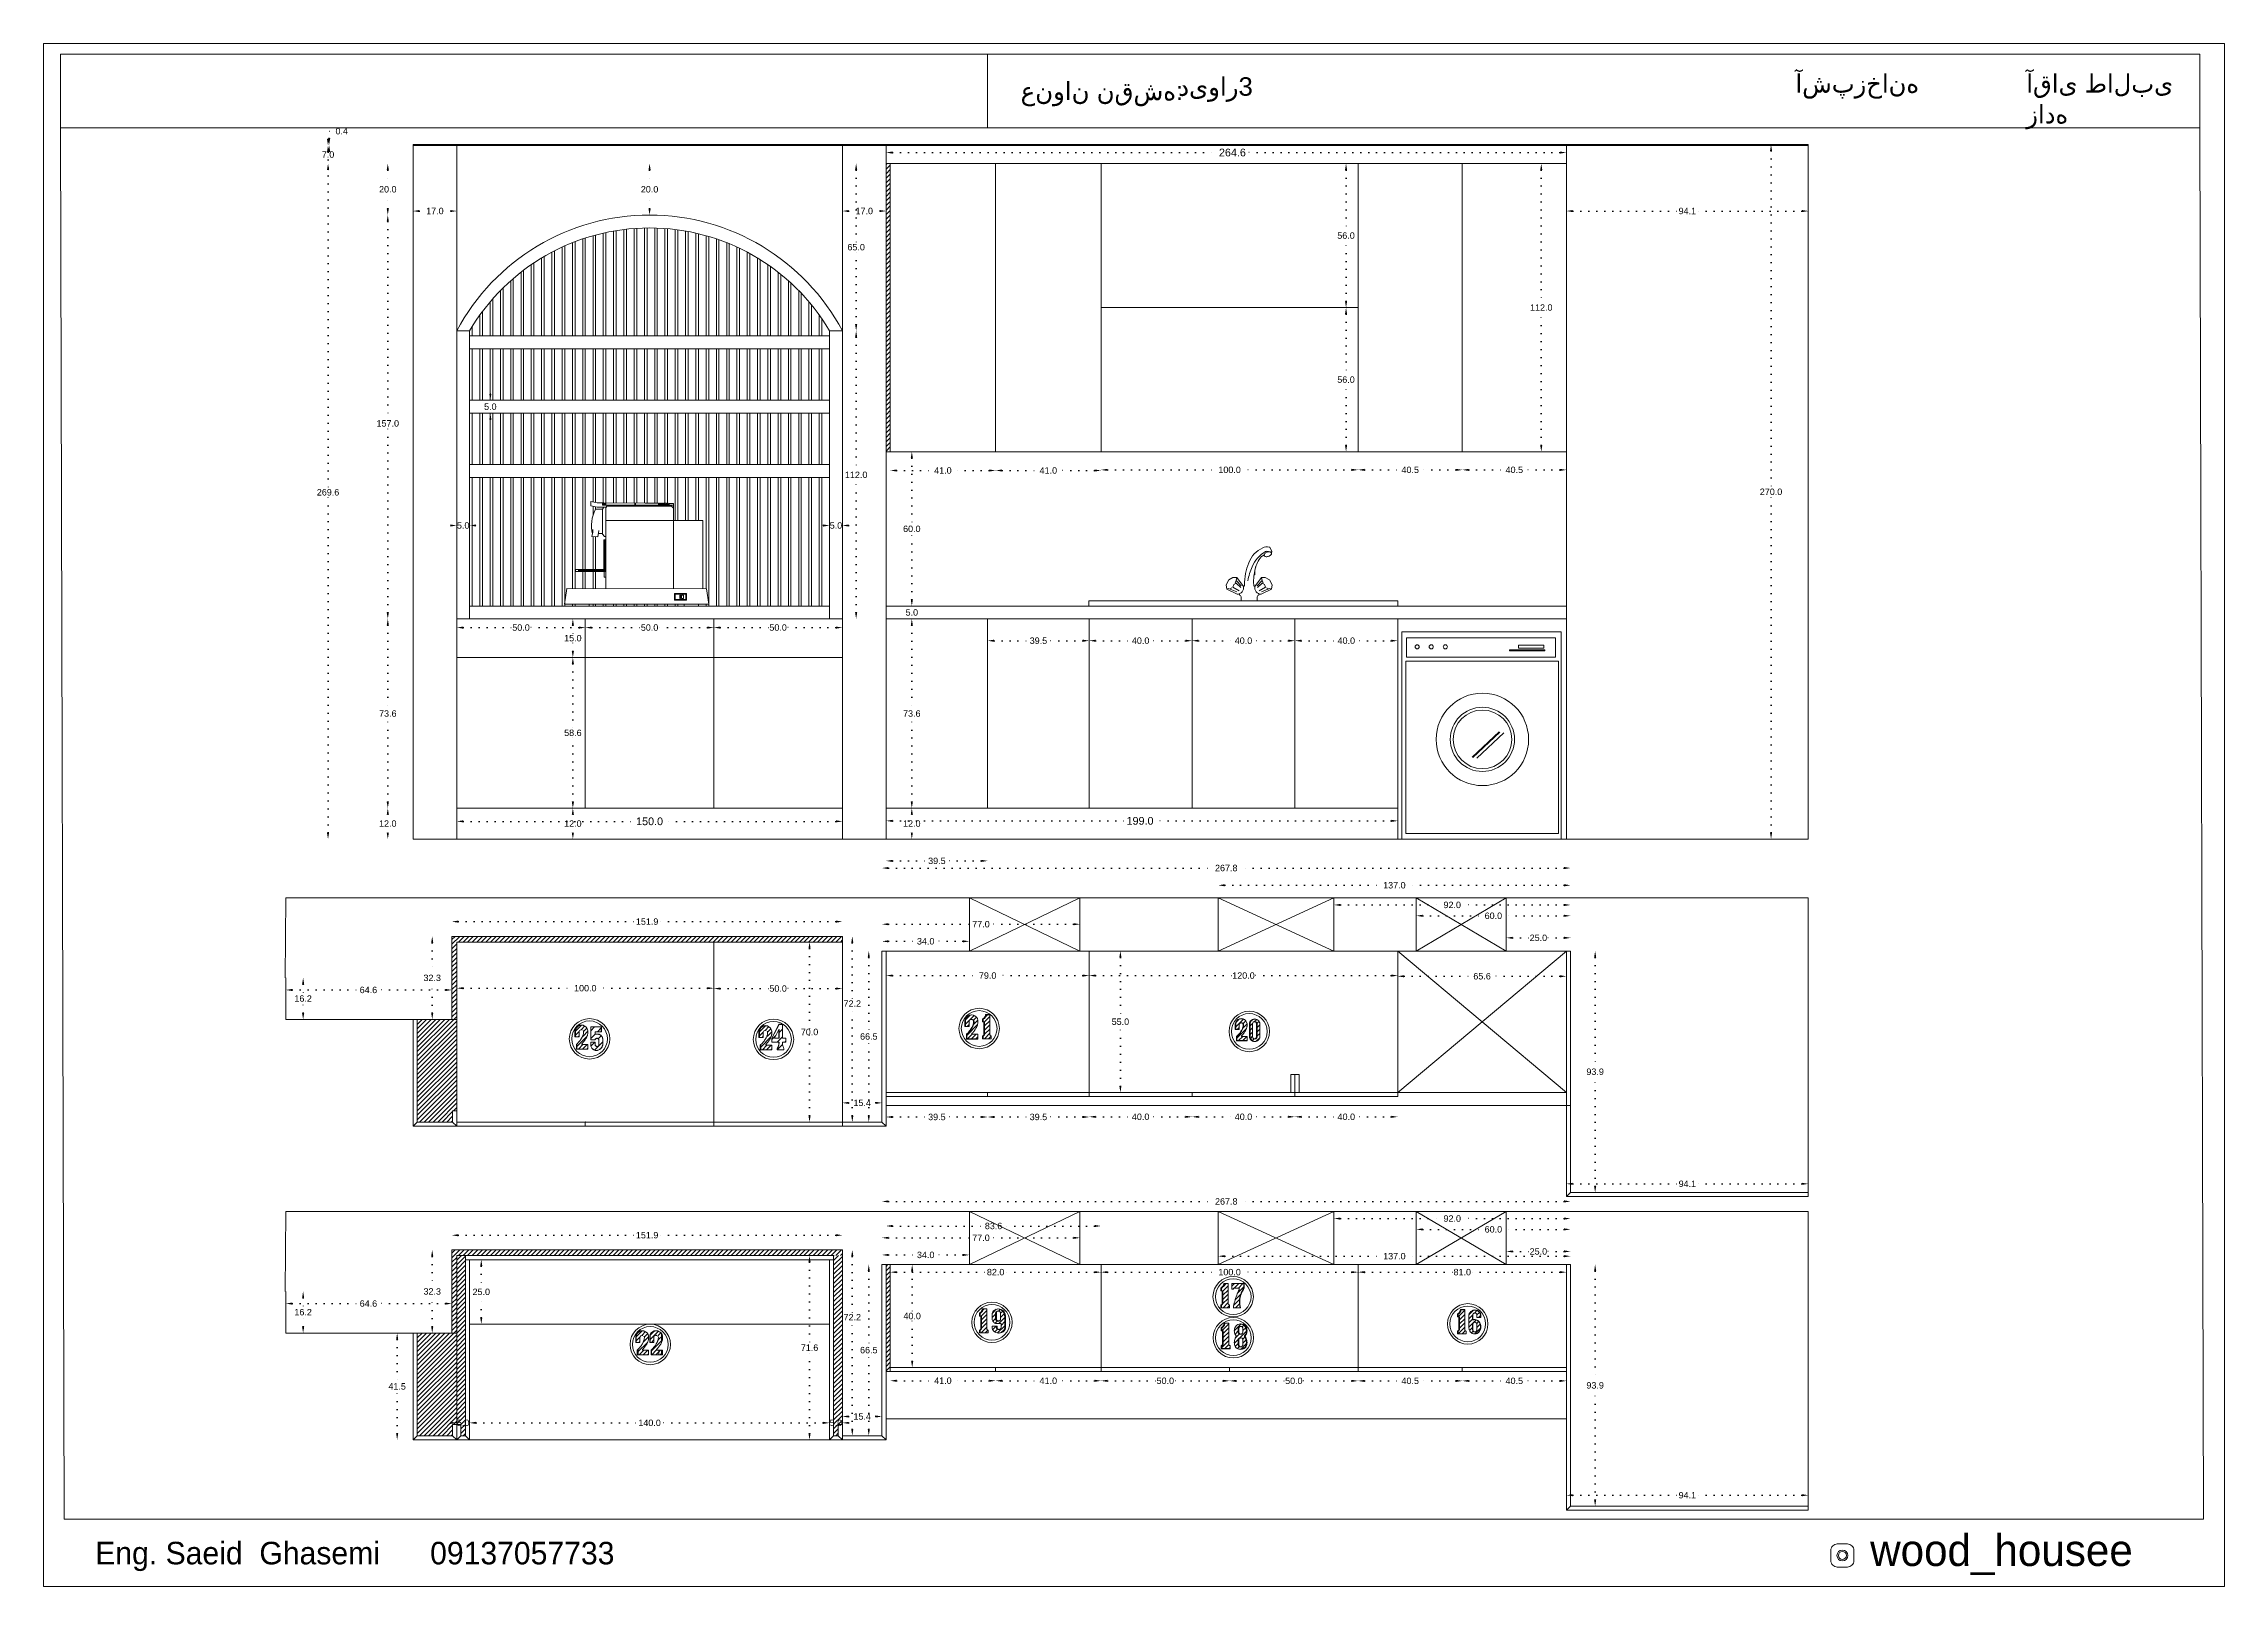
# Model space of a CAD drawing. Header units: inches. Extents: x 104 to 9740, y 936 to 6735.
# Drawn here: x 4603 to 5451, y 1994 to 2594 of the extents above; entities that cross this region are included whole.
import ezdxf

# ---------------------------------------------------------------- set-up
doc = ezdxf.new("R2010")
doc.units = ezdxf.units.IN
doc.header["$MEASUREMENT"] = 0
doc.linetypes.add('ACAD_ISO07W100', pattern=[3, 0, -3])
doc.layers.add('LAYER5', color=132, linetype='Continuous')
doc.styles.get("Standard").update_dxf_attribs({"font": 'arial.ttf'})
doc.dimstyles.new('Copy of Standard', dxfattribs={"dimtxt": 2.5, "dimasz": 2.5, "dimexe": 0.18, "dimexo": 0.0625, "dimgap": 0.09, "dimtad": 0, "dimtih": 1, "dimtoh": 1, "dimdec": 1, "dimzin": 0, "dimdsep": 46, "dimtxsty": 'Standard', "dimcen": 0.09, "dimse1": 1, "dimse2": 1, "dimadec": 0, "dimazin": 0, "dimtfac": 1, "dimtdec": 1, "dimtix": 1, "dimtofl": 0, "dimtmove": 0, "dimatfit": 3, "dimfxl": 1, "dimtolj": 1, "dimtzin": 0, "dimarcsym": 0})
doc.dimstyles.get("Standard").update_dxf_attribs({"dimtxt": 3, "dimasz": 2.5, "dimexe": 0.18, "dimexo": 0.0625, "dimgap": 0.09, "dimtad": 0, "dimtih": 1, "dimtoh": 1, "dimdec": 1, "dimzin": 0, "dimdsep": 46, "dimtxsty": 'Standard', "dimcen": 0.09, "dimse1": 1, "dimse2": 1, "dimadec": 0, "dimazin": 0, "dimtfac": 1, "dimtdec": 1, "dimtix": 1, "dimtofl": 0, "dimtmove": 0, "dimatfit": 0, "dimfxl": 1, "dimtolj": 1, "dimtzin": 0, "dimarcsym": 0})
pattern_1 = [(225, (6825.4332, 4005.1909), (0.8838835, -0.8838835), [])]
pattern_2 = [(225, (6825.4332, 4127.1094), (0.8838835, -0.8838835), [])]
pattern_3 = [(45, (4197.7376, 2661.3431), (-0.8148213, 0.8148213), [])]
pattern_4 = [(45, (4407.0833, 2666.2689), (-0.8148213, 0.8148213), [])]
pattern_5 = [(45, (4276.5393, 2667.8275), (-0.8148213, 0.8148213), [])]
pattern_6 = [(45, (4334.2692, 2677.0655), (-0.8148213, 0.8148213), [])]
pattern_7 = [(45, (4353.3754, 2661.6497), (-0.8148213, 0.8148213), [])]
pattern_8 = [(45, (4307.1, 2783.7277), (-0.8148213, 0.8148213), [])]

msp = doc.modelspace()

# ---------------------------------------------------------------- texts
at = {"lineweight": 20, "attachment_point": 1}
for s, width, gutter_width, heights, insert, char_height in [('{\\fArial|b0|i0|c178|p34;عنوان نقشه}:', 84.6495, 517.25, [0], (4982.7, 2578.76), 7.1889), ('{\\fArial|b0|i0|c178|p34;دیوار3}', 206.019, 517.25, [0], (5043.99, 2580.47), 7.1889), ('{\\fArial|b0|i0|c178|p34;آشپزخانه}', 61.9241, 323.85, [0], (5284.07, 2581.64), 7.1441), ('{\\fArial|b0|i0|c178|p34;آقای طالبی زاده}', 61.9241, 323.85, [0], (5373.84, 2581.64), 7.1441), ('{\\fPlantagenet Cherokee|b0|i0|c0|p18;^IEng. Saeid  Ghasemi      09137057733}', 387.0247, 43.28, [0], (4587.71, 2011.1), 8.7619), ('{\\fPlantagenet Cherokee|b0|i0|c0|p18;wood_housee}', 2.4027, 60.6, [0.379], (5313.11, 2013.98), 12.2667)]:
    msp.add_mtext_dynamic_manual_height_columns(s, width=width, gutter_width=gutter_width, heights=heights, dxfattribs=dict(at, insert=insert, char_height=char_height))

# ---------------------------------------------------------------- blocks, each defined once
blk = doc.blocks.new('*D469')
at = {"color": 0, "linetype": 'ACAD_ISO07W100', "lineweight": -2, "transparency": 16777216}
for p, q in [((4748.86, 2528.46), (4751.65, 2528.46)), ((4760.86, 2528.46), (4758.08, 2528.46))]:
    blk.add_line(p, q, dxfattribs=at)
at = {"color": 0, "transparency": 16777216}
for points in [[(4748.86, 2528.87), (4748.86, 2528.04), (4746.36, 2528.46)], [(4760.86, 2528.87), (4760.86, 2528.04), (4763.36, 2528.46)]]:
    blk.add_solid(points, dxfattribs=at)
at = {"layer": 'Defpoints', "color": 0, "transparency": 16777216}
for p in [(4746.36, 2554.3), (4763.36, 2546.9), (4746.36, 2528.46)]:
    blk.add_point(p, dxfattribs=at)
at = {"color": 0, "lineweight": 20, "transparency": 16777216, "insert": (4754.86, 2528.46), "char_height": 2.5, "attachment_point": 5}
blk.add_mtext('\\A1;17.0', dxfattribs=at)
blk = doc.blocks.new('*D470')
at = {"color": 0, "linetype": 'ACAD_ISO07W100', "lineweight": -2, "transparency": 16777216}
for p, q in [((4915.86, 2528.46), (4918.65, 2528.46)), ((4927.86, 2528.46), (4925.08, 2528.46))]:
    blk.add_line(p, q, dxfattribs=at)
at = {"color": 0, "transparency": 16777216}
for points in [[(4915.86, 2528.87), (4915.86, 2528.04), (4913.36, 2528.46)], [(4927.86, 2528.87), (4927.86, 2528.04), (4930.36, 2528.46)]]:
    blk.add_solid(points, dxfattribs=at)
at = {"layer": 'Defpoints', "color": 0, "transparency": 16777216}
for p in [(4913.36, 2546.9), (4930.36, 2546.9), (4913.36, 2528.46)]:
    blk.add_point(p, dxfattribs=at)
at = {"color": 0, "lineweight": 20, "transparency": 16777216, "insert": (4921.86, 2528.46), "char_height": 2.5, "attachment_point": 5}
blk.add_mtext('\\A1;17.0', dxfattribs=at)
blk = doc.blocks.new('*D471')
at = {"color": 0, "linetype": 'ACAD_ISO07W100', "lineweight": -2, "transparency": 16777216}
for p, q in [((4934.46, 2427.59), (4949.08, 2427.59)), ((4970.46, 2427.59), (4955.85, 2427.59))]:
    blk.add_line(p, q, dxfattribs=at)
at = {"color": 0, "transparency": 16777216}
for points in [[(4934.46, 2428.01), (4934.46, 2427.18), (4931.96, 2427.59)], [(4970.46, 2428.01), (4970.46, 2427.18), (4972.96, 2427.59)]]:
    blk.add_solid(points, dxfattribs=at)
at = {"layer": 'Defpoints', "color": 0, "transparency": 16777216}
for p in [(4931.96, 2546.9), (4972.96, 2546.9), (4972.96, 2427.59)]:
    blk.add_point(p, dxfattribs=at)
at = {"color": 0, "lineweight": 20, "transparency": 16777216, "insert": (4952.46, 2427.59), "char_height": 2.5, "attachment_point": 5}
blk.add_mtext('\\A1;41.0', dxfattribs=at)
blk = doc.blocks.new('*D472')
at = {"color": 0, "linetype": 'ACAD_ISO07W100', "lineweight": -2, "transparency": 16777216}
for p, q in [((4975.46, 2427.59), (4990.08, 2427.59)), ((5011.46, 2427.59), (4996.85, 2427.59))]:
    blk.add_line(p, q, dxfattribs=at)
at = {"color": 0, "transparency": 16777216}
for points in [[(4975.46, 2428.01), (4975.46, 2427.18), (4972.96, 2427.59)], [(5011.46, 2428.01), (5011.46, 2427.18), (5013.96, 2427.59)]]:
    blk.add_solid(points, dxfattribs=at)
at = {"layer": 'Defpoints', "color": 0, "transparency": 16777216}
for p in [(4972.96, 2546.9), (5013.96, 2546.9), (5013.96, 2427.59)]:
    blk.add_point(p, dxfattribs=at)
at = {"color": 0, "lineweight": 20, "transparency": 16777216, "insert": (4993.46, 2427.59), "char_height": 2.5, "attachment_point": 5}
blk.add_mtext('\\A1;41.0', dxfattribs=at)
blk = doc.blocks.new('*D473')
at = {"color": 0, "linetype": 'ACAD_ISO07W100', "lineweight": -2, "transparency": 16777216}
for p, q in [((5116.46, 2427.83), (5130.82, 2427.83)), ((5151.96, 2427.83), (5137.61, 2427.83))]:
    blk.add_line(p, q, dxfattribs=at)
at = {"color": 0, "transparency": 16777216}
for points in [[(5116.46, 2428.25), (5116.46, 2427.42), (5113.96, 2427.83)], [(5151.96, 2428.25), (5151.96, 2427.42), (5154.46, 2427.83)]]:
    blk.add_solid(points, dxfattribs=at)
at = {"layer": 'Defpoints', "color": 0, "transparency": 16777216}
for p in [(5113.96, 2546.9), (5154.46, 2546.9), (5113.96, 2427.83)]:
    blk.add_point(p, dxfattribs=at)
at = {"color": 0, "lineweight": 20, "transparency": 16777216, "insert": (5134.21, 2427.83), "char_height": 2.5, "attachment_point": 5}
blk.add_mtext('\\A1;40.5', dxfattribs=at)
blk = doc.blocks.new('*D474')
at = {"color": 0, "linetype": 'ACAD_ISO07W100', "lineweight": -2, "transparency": 16777216}
for p, q in [((5156.96, 2427.83), (5171.32, 2427.83)), ((5192.46, 2427.83), (5178.11, 2427.83))]:
    blk.add_line(p, q, dxfattribs=at)
at = {"color": 0, "transparency": 16777216}
for points in [[(5156.96, 2428.25), (5156.96, 2427.42), (5154.46, 2427.83)], [(5192.46, 2428.25), (5192.46, 2427.42), (5194.96, 2427.83)]]:
    blk.add_solid(points, dxfattribs=at)
at = {"layer": 'Defpoints', "color": 0, "transparency": 16777216}
for p in [(5194.96, 2553.9), (5154.46, 2546.9), (5194.96, 2427.83)]:
    blk.add_point(p, dxfattribs=at)
at = {"color": 0, "lineweight": 20, "transparency": 16777216, "insert": (5174.71, 2427.83), "char_height": 2.5, "attachment_point": 5}
blk.add_mtext('\\A1;40.5', dxfattribs=at)
blk = doc.blocks.new('*D475')
at = {"color": 0, "linetype": 'ACAD_ISO07W100', "lineweight": -2, "transparency": 16777216}
for p, q in [((5197.46, 2528.46), (5238.92, 2528.46)), ((5286.56, 2528.46), (5245.11, 2528.46))]:
    blk.add_line(p, q, dxfattribs=at)
at = {"color": 0, "transparency": 16777216}
for points in [[(5197.46, 2528.87), (5197.46, 2528.04), (5194.96, 2528.46)], [(5286.56, 2528.87), (5286.56, 2528.04), (5289.06, 2528.46)]]:
    blk.add_solid(points, dxfattribs=at)
at = {"layer": 'Defpoints', "color": 0, "transparency": 16777216}
for p in [(5194.96, 2553.9), (5289.06, 2554.3), (5289.06, 2528.46)]:
    blk.add_point(p, dxfattribs=at)
at = {"color": 0, "lineweight": 20, "transparency": 16777216, "insert": (5242.01, 2528.46), "char_height": 2.5, "attachment_point": 5}
blk.add_mtext('\\A1;94.1', dxfattribs=at)
blk = doc.blocks.new('*D476')
at = {"color": 0, "linetype": 'ACAD_ISO07W100', "lineweight": -2, "transparency": 16777216}
for p, q in [((5185.19, 2544.4), (5185.19, 2492.27)), ((5185.19, 2437.4), (5185.19, 2489.53))]:
    blk.add_line(p, q, dxfattribs=at)
at = {"color": 0, "transparency": 16777216}
for points in [[(5184.77, 2544.4), (5185.6, 2544.4), (5185.19, 2546.9)], [(5184.77, 2437.4), (5185.6, 2437.4), (5185.19, 2434.9)]]:
    blk.add_solid(points, dxfattribs=at)
at = {"layer": 'Defpoints', "color": 0, "transparency": 16777216}
for p in [(5154.46, 2546.9), (5185.19, 2546.9), (5154.46, 2434.9)]:
    blk.add_point(p, dxfattribs=at)
at = {"color": 0, "lineweight": 20, "transparency": 16777216, "insert": (5185.19, 2490.9), "char_height": 2.5, "attachment_point": 5}
blk.add_mtext('\\A1;112.0', dxfattribs=at)
blk = doc.blocks.new('*D477')
at = {"color": 0, "linetype": 'ACAD_ISO07W100', "lineweight": -2, "transparency": 16777216}
for p, q in [((4972.36, 2361.42), (4986.27, 2361.42)), ((5006.86, 2361.42), (4992.96, 2361.42))]:
    blk.add_line(p, q, dxfattribs=at)
at = {"color": 0, "transparency": 16777216}
for points in [[(4972.36, 2361.83), (4972.36, 2361), (4969.86, 2361.42)], [(5006.86, 2361.83), (5006.86, 2361), (5009.36, 2361.42)]]:
    blk.add_solid(points, dxfattribs=at)
at = {"layer": 'Defpoints', "color": 0, "transparency": 16777216}
for p in [(4969.86, 2369.9), (5009.36, 2369.9), (5009.36, 2361.42)]:
    blk.add_point(p, dxfattribs=at)
at = {"color": 0, "lineweight": 20, "transparency": 16777216, "insert": (4989.61, 2361.42), "char_height": 2.5, "attachment_point": 5}
blk.add_mtext('\\A1;39.5', dxfattribs=at)
blk = doc.blocks.new('*D478')
at = {"color": 0, "linetype": 'ACAD_ISO07W100', "lineweight": -2, "transparency": 16777216}
for p, q in [((5011.86, 2361.42), (5025.98, 2361.42)), ((5046.86, 2361.42), (5032.75, 2361.42))]:
    blk.add_line(p, q, dxfattribs=at)
at = {"color": 0, "transparency": 16777216}
for points in [[(5011.86, 2361.83), (5011.86, 2361), (5009.36, 2361.42)], [(5046.86, 2361.83), (5046.86, 2361), (5049.36, 2361.42)]]:
    blk.add_solid(points, dxfattribs=at)
at = {"layer": 'Defpoints', "color": 0, "transparency": 16777216}
for p in [(5009.36, 2369.9), (5049.36, 2369.9), (5009.36, 2361.42)]:
    blk.add_point(p, dxfattribs=at)
at = {"color": 0, "lineweight": 20, "transparency": 16777216, "insert": (5029.36, 2361.42), "char_height": 2.5, "attachment_point": 5}
blk.add_mtext('\\A1;40.0', dxfattribs=at)
blk = doc.blocks.new('*D479')
at = {"color": 0, "linetype": 'ACAD_ISO07W100', "lineweight": -2, "transparency": 16777216}
for p, q in [((5051.86, 2361.42), (5065.98, 2361.42)), ((5086.86, 2361.42), (5072.75, 2361.42))]:
    blk.add_line(p, q, dxfattribs=at)
at = {"color": 0, "transparency": 16777216}
for points in [[(5051.86, 2361.83), (5051.86, 2361), (5049.36, 2361.42)], [(5086.86, 2361.83), (5086.86, 2361), (5089.36, 2361.42)]]:
    blk.add_solid(points, dxfattribs=at)
at = {"layer": 'Defpoints', "color": 0, "transparency": 16777216}
for p in [(5049.36, 2369.9), (5089.36, 2369.9), (5049.36, 2361.42)]:
    blk.add_point(p, dxfattribs=at)
at = {"color": 0, "lineweight": 20, "transparency": 16777216, "insert": (5069.36, 2361.42), "char_height": 2.5, "attachment_point": 5}
blk.add_mtext('\\A1;40.0', dxfattribs=at)
blk = doc.blocks.new('*D480')
at = {"color": 0, "linetype": 'ACAD_ISO07W100', "lineweight": -2, "transparency": 16777216}
for p, q in [((5091.86, 2361.42), (5105.98, 2361.42)), ((5126.86, 2361.42), (5112.75, 2361.42))]:
    blk.add_line(p, q, dxfattribs=at)
at = {"color": 0, "transparency": 16777216}
for points in [[(5091.86, 2361.83), (5091.86, 2361), (5089.36, 2361.42)], [(5126.86, 2361.83), (5126.86, 2361), (5129.36, 2361.42)]]:
    blk.add_solid(points, dxfattribs=at)
at = {"layer": 'Defpoints', "color": 0, "transparency": 16777216}
for p in [(5089.36, 2369.9), (5129.36, 2369.9), (5129.36, 2361.42)]:
    blk.add_point(p, dxfattribs=at)
at = {"color": 0, "lineweight": 20, "transparency": 16777216, "insert": (5109.36, 2361.42), "char_height": 2.5, "attachment_point": 5}
blk.add_mtext('\\A1;40.0', dxfattribs=at)
blk = doc.blocks.new('*D481')
at = {"color": 0, "linetype": 'ACAD_ISO07W100', "lineweight": -2, "transparency": 16777216}
for p, q in [((4940.36, 2367.4), (4940.36, 2334.47)), ((4940.36, 2298.8), (4940.36, 2331.73))]:
    blk.add_line(p, q, dxfattribs=at)
at = {"color": 0, "transparency": 16777216}
for points in [[(4939.95, 2367.4), (4940.78, 2367.4), (4940.36, 2369.9)], [(4939.95, 2298.8), (4940.78, 2298.8), (4940.36, 2296.3)]]:
    blk.add_solid(points, dxfattribs=at)
at = {"layer": 'Defpoints', "color": 0, "transparency": 16777216}
for p in [(4940.36, 2369.9), (4969.86, 2369.9), (4969.86, 2296.3)]:
    blk.add_point(p, dxfattribs=at)
at = {"color": 0, "lineweight": 20, "transparency": 16777216, "insert": (4940.36, 2333.1), "char_height": 2.5, "attachment_point": 5}
blk.add_mtext('\\A1;73.6', dxfattribs=at)
blk = doc.blocks.new('*D482')
at = {"color": 0, "linetype": 'ACAD_ISO07W100', "lineweight": -2, "transparency": 16777216}
for p, q in [((4940.36, 2293.8), (4940.36, 2291.67)), ((4940.36, 2286.8), (4940.36, 2288.93))]:
    blk.add_line(p, q, dxfattribs=at)
at = {"color": 0, "transparency": 16777216}
for points in [[(4939.95, 2293.8), (4940.78, 2293.8), (4940.36, 2296.3)], [(4939.95, 2286.8), (4940.78, 2286.8), (4940.36, 2284.3)]]:
    blk.add_solid(points, dxfattribs=at)
at = {"layer": 'Defpoints', "color": 0, "transparency": 16777216}
for p in [(4930.36, 2296.3), (4930.36, 2284.3), (4940.36, 2284.3)]:
    blk.add_point(p, dxfattribs=at)
at = {"color": 0, "lineweight": 20, "transparency": 16777216, "insert": (4940.36, 2290.3), "char_height": 2.5, "attachment_point": 5}
blk.add_mtext('\\A1;12.0', dxfattribs=at)
blk = doc.blocks.new('*D483')
at = {"color": 0, "linetype": 'ACAD_ISO07W100', "lineweight": -2, "transparency": 16777216}
for p, q in [((4940.36, 2377.4), (4940.36, 2379.9)), ((4940.36, 2367.4), (4940.36, 2364.9))]:
    blk.add_line(p, q, dxfattribs=at)
at = {"color": 0, "transparency": 16777216}
for points in [[(4939.95, 2377.4), (4940.78, 2377.4), (4940.36, 2374.9)], [(4939.95, 2367.4), (4940.78, 2367.4), (4940.36, 2369.9)]]:
    blk.add_solid(points, dxfattribs=at)
at = {"layer": 'Defpoints', "color": 0, "transparency": 16777216}
for p in [(4930.36, 2374.9), (4930.36, 2369.9), (4940.36, 2374.9)]:
    blk.add_point(p, dxfattribs=at)
at = {"color": 0, "lineweight": 20, "transparency": 16777216, "insert": (4940.36, 2372.4), "char_height": 2.5, "attachment_point": 5}
blk.add_mtext('\\A1;5.0', dxfattribs=at)
blk = doc.blocks.new('*D484')
at = {"color": 0, "linetype": 'ACAD_ISO07W100', "lineweight": -2, "transparency": 16777216}
for p, q in [((4940.36, 2432.4), (4940.36, 2406.27)), ((4940.36, 2377.4), (4940.36, 2403.53))]:
    blk.add_line(p, q, dxfattribs=at)
at = {"color": 0, "transparency": 16777216}
for points in [[(4939.95, 2432.4), (4940.78, 2432.4), (4940.36, 2434.9)], [(4939.95, 2377.4), (4940.78, 2377.4), (4940.36, 2374.9)]]:
    blk.add_solid(points, dxfattribs=at)
at = {"layer": 'Defpoints', "color": 0, "transparency": 16777216}
for p in [(4930.36, 2434.9), (4940.36, 2434.9), (4930.36, 2374.9)]:
    blk.add_point(p, dxfattribs=at)
at = {"color": 0, "lineweight": 20, "transparency": 16777216, "insert": (4940.36, 2404.9), "char_height": 2.5, "attachment_point": 5}
blk.add_mtext('\\A1;60.0', dxfattribs=at)
blk = doc.blocks.new('*D485')
at = {"color": 0, "linetype": 'ACAD_ISO07W100', "lineweight": -2, "transparency": 16777216}
for p, q in [((4838.36, 2544.4), (4838.36, 2538.27)), ((4838.36, 2529.4), (4838.36, 2535.53))]:
    blk.add_line(p, q, dxfattribs=at)
at = {"color": 0, "transparency": 16777216}
for points in [[(4837.95, 2544.4), (4838.78, 2544.4), (4838.36, 2546.9)], [(4837.95, 2529.4), (4838.78, 2529.4), (4838.36, 2526.9)]]:
    blk.add_solid(points, dxfattribs=at)
at = {"layer": 'Defpoints', "color": 0, "transparency": 16777216}
for p in [(4838.36, 2546.9), (4838.36, 2546.9), (4838.36, 2526.9)]:
    blk.add_point(p, dxfattribs=at)
at = {"color": 0, "lineweight": 20, "transparency": 16777216, "insert": (4838.36, 2536.9), "char_height": 2.5, "attachment_point": 5}
blk.add_mtext('\\A1;20.0', dxfattribs=at)
blk = doc.blocks.new('*D486')
at = {"color": 0, "linetype": 'ACAD_ISO07W100', "lineweight": -2, "transparency": 16777216}
for p, q in [((4918.71, 2544.4), (4918.71, 2515.77)), ((4918.71, 2484.4), (4918.71, 2513.03))]:
    blk.add_line(p, q, dxfattribs=at)
at = {"color": 0, "transparency": 16777216}
for points in [[(4918.29, 2544.4), (4919.12, 2544.4), (4918.71, 2546.9)], [(4918.29, 2484.4), (4919.12, 2484.4), (4918.71, 2481.9)]]:
    blk.add_solid(points, dxfattribs=at)
at = {"layer": 'Defpoints', "color": 0, "transparency": 16777216}
for p in [(4913.36, 2546.9), (4913.36, 2481.9), (4918.71, 2481.9)]:
    blk.add_point(p, dxfattribs=at)
at = {"color": 0, "lineweight": 20, "transparency": 16777216, "insert": (4918.71, 2514.4), "char_height": 2.5, "attachment_point": 5}
blk.add_mtext('\\A1;65.0', dxfattribs=at)
blk = doc.blocks.new('*D487')
at = {"color": 0, "linetype": 'ACAD_ISO07W100', "lineweight": -2, "transparency": 16777216}
for p, q in [((4918.71, 2479.4), (4918.71, 2427.27)), ((4918.71, 2372.4), (4918.71, 2424.53))]:
    blk.add_line(p, q, dxfattribs=at)
at = {"color": 0, "transparency": 16777216}
for points in [[(4918.29, 2479.4), (4919.12, 2479.4), (4918.71, 2481.9)], [(4918.29, 2372.4), (4919.12, 2372.4), (4918.71, 2369.9)]]:
    blk.add_solid(points, dxfattribs=at)
at = {"layer": 'Defpoints', "color": 0, "transparency": 16777216}
for p in [(4913.36, 2481.9), (4913.36, 2369.9), (4918.71, 2369.9)]:
    blk.add_point(p, dxfattribs=at)
at = {"color": 0, "lineweight": 20, "transparency": 16777216, "insert": (4918.71, 2425.9), "char_height": 2.5, "attachment_point": 5}
blk.add_mtext('\\A1;112.0', dxfattribs=at)
blk = doc.blocks.new('*D488')
at = {"color": 0, "linetype": 'ACAD_ISO07W100', "lineweight": -2, "transparency": 16777216}
for p, q in [((4905.86, 2406.21), (4903.36, 2406.21)), ((4915.86, 2406.21), (4918.36, 2406.21))]:
    blk.add_line(p, q, dxfattribs=at)
at = {"color": 0, "transparency": 16777216}
for points in [[(4905.86, 2406.62), (4905.86, 2405.79), (4908.36, 2406.21)], [(4915.86, 2406.62), (4915.86, 2405.79), (4913.36, 2406.21)]]:
    blk.add_solid(points, dxfattribs=at)
at = {"layer": 'Defpoints', "color": 0, "transparency": 16777216}
for p in [(4913.36, 2406.21), (4908.36, 2369.9), (4913.36, 2369.9)]:
    blk.add_point(p, dxfattribs=at)
at = {"color": 0, "lineweight": 20, "transparency": 16777216, "insert": (4910.86, 2406.21), "char_height": 2.5, "attachment_point": 5}
blk.add_mtext('\\A1;5.0', dxfattribs=at)
blk = doc.blocks.new('*D489')
at = {"color": 0, "linetype": 'ACAD_ISO07W100', "lineweight": -2, "transparency": 16777216}
for p, q in [((4760.86, 2406.21), (4758.36, 2406.21)), ((4770.86, 2406.21), (4773.36, 2406.21))]:
    blk.add_line(p, q, dxfattribs=at)
at = {"color": 0, "transparency": 16777216}
for points in [[(4760.86, 2406.62), (4760.86, 2405.79), (4763.36, 2406.21)], [(4770.86, 2406.62), (4770.86, 2405.79), (4768.36, 2406.21)]]:
    blk.add_solid(points, dxfattribs=at)
at = {"layer": 'Defpoints', "color": 0, "transparency": 16777216}
for p in [(4763.36, 2406.21), (4763.36, 2369.9), (4768.36, 2369.9)]:
    blk.add_point(p, dxfattribs=at)
at = {"color": 0, "lineweight": 20, "transparency": 16777216, "insert": (4765.86, 2406.21), "char_height": 2.5, "attachment_point": 5}
blk.add_mtext('\\A1;5.0', dxfattribs=at)
blk = doc.blocks.new('*D490')
at = {"color": 0, "linetype": 'ACAD_ISO07W100', "lineweight": -2, "transparency": 16777216}
for p, q in [((4736.54, 2524.4), (4736.54, 2447.27)), ((4736.54, 2372.4), (4736.54, 2444.53))]:
    blk.add_line(p, q, dxfattribs=at)
at = {"color": 0, "transparency": 16777216}
for points in [[(4736.12, 2524.4), (4736.96, 2524.4), (4736.54, 2526.9)], [(4736.12, 2372.4), (4736.96, 2372.4), (4736.54, 2369.9)]]:
    blk.add_solid(points, dxfattribs=at)
at = {"layer": 'Defpoints', "color": 0, "transparency": 16777216}
for p in [(4838.36, 2526.9), (4736.54, 2369.9), (4838.36, 2369.9)]:
    blk.add_point(p, dxfattribs=at)
at = {"color": 0, "lineweight": 20, "transparency": 16777216, "insert": (4736.54, 2445.9), "char_height": 2.5, "attachment_point": 5}
blk.add_mtext('\\A1;157.0', dxfattribs=at)
blk = doc.blocks.new('*D491')
at = {"color": 0, "linetype": 'ACAD_ISO07W100', "lineweight": -2, "transparency": 16777216}
for p, q in [((5274.56, 2551.8), (5274.56, 2420.67)), ((5274.56, 2286.8), (5274.56, 2417.93))]:
    blk.add_line(p, q, dxfattribs=at)
at = {"color": 0, "transparency": 16777216}
for points in [[(5274.15, 2551.8), (5274.98, 2551.8), (5274.56, 2554.3)], [(5274.15, 2286.8), (5274.98, 2286.8), (5274.56, 2284.3)]]:
    blk.add_solid(points, dxfattribs=at)
at = {"layer": 'Defpoints', "color": 0, "transparency": 16777216}
for p in [(5274.56, 2554.3), (5289.06, 2554.3), (5289.06, 2284.3)]:
    blk.add_point(p, dxfattribs=at)
at = {"color": 0, "lineweight": 20, "transparency": 16777216, "insert": (5274.56, 2419.3), "char_height": 2.5, "attachment_point": 5}
blk.add_mtext('\\A1;270.0', dxfattribs=at)
blk = doc.blocks.new('*D571')
at = {"color": 0, "linetype": 'ACAD_ISO07W100', "lineweight": -2, "transparency": 16777216}
for p, q in [((5016.46, 2427.83), (5059.78, 2427.83)), ((5111.46, 2427.83), (5068.15, 2427.83))]:
    blk.add_line(p, q, dxfattribs=at)
at = {"color": 0, "transparency": 16777216}
for points in [[(5016.46, 2428.25), (5016.46, 2427.42), (5013.96, 2427.83)], [(5111.46, 2428.25), (5111.46, 2427.42), (5113.96, 2427.83)]]:
    blk.add_solid(points, dxfattribs=at)
at = {"layer": 'Defpoints', "color": 0, "transparency": 16777216}
for p in [(5013.96, 2434.9), (5113.96, 2434.9), (5113.96, 2427.83)]:
    blk.add_point(p, dxfattribs=at)
at = {"color": 0, "lineweight": 20, "transparency": 16777216, "insert": (5063.96, 2427.83), "char_height": 2.5, "attachment_point": 5}
blk.add_mtext('\\A1;100.0', dxfattribs=at)
blk = doc.blocks.new('*D572')
at = {"color": 0, "linetype": 'ACAD_ISO07W100', "lineweight": -2, "transparency": 16777216}
for p, q in [((5109.25, 2544.4), (5109.25, 2520.27)), ((5109.25, 2493.4), (5109.25, 2517.53))]:
    blk.add_line(p, q, dxfattribs=at)
at = {"color": 0, "transparency": 16777216}
for points in [[(5108.84, 2544.4), (5109.67, 2544.4), (5109.25, 2546.9)], [(5108.84, 2493.4), (5109.67, 2493.4), (5109.25, 2490.9)]]:
    blk.add_solid(points, dxfattribs=at)
at = {"layer": 'Defpoints', "color": 0, "transparency": 16777216}
for p in [(5113.96, 2546.9), (5109.25, 2490.9), (5113.96, 2490.9)]:
    blk.add_point(p, dxfattribs=at)
at = {"color": 0, "lineweight": 20, "transparency": 16777216, "insert": (5109.25, 2518.9), "char_height": 2.5, "attachment_point": 5}
blk.add_mtext('\\A1;56.0', dxfattribs=at)
blk = doc.blocks.new('*D573')
at = {"color": 0, "linetype": 'ACAD_ISO07W100', "lineweight": -2, "transparency": 16777216}
for p, q in [((5109.25, 2488.4), (5109.25, 2464.27)), ((5109.25, 2437.4), (5109.25, 2461.53))]:
    blk.add_line(p, q, dxfattribs=at)
at = {"color": 0, "transparency": 16777216}
for points in [[(5108.84, 2488.4), (5109.67, 2488.4), (5109.25, 2490.9)], [(5108.84, 2437.4), (5109.67, 2437.4), (5109.25, 2434.9)]]:
    blk.add_solid(points, dxfattribs=at)
at = {"layer": 'Defpoints', "color": 0, "transparency": 16777216}
for p in [(5113.96, 2490.9), (5109.25, 2434.9), (5113.96, 2434.9)]:
    blk.add_point(p, dxfattribs=at)
at = {"color": 0, "lineweight": 20, "transparency": 16777216, "insert": (5109.25, 2462.9), "char_height": 2.5, "attachment_point": 5}
blk.add_mtext('\\A1;56.0', dxfattribs=at)
blk = doc.blocks.new('*D574')
at = {"color": 0, "linetype": 'ACAD_ISO07W100', "lineweight": -2, "transparency": 16777216}
for p, q in [((4808.53, 2367.4), (4808.53, 2363.77)), ((4808.53, 2357.4), (4808.53, 2361.03))]:
    blk.add_line(p, q, dxfattribs=at)
at = {"color": 0, "transparency": 16777216}
for points in [[(4808.11, 2367.4), (4808.95, 2367.4), (4808.53, 2369.9)], [(4808.11, 2357.4), (4808.95, 2357.4), (4808.53, 2354.9)]]:
    blk.add_solid(points, dxfattribs=at)
at = {"layer": 'Defpoints', "color": 0, "transparency": 16777216}
for p in [(4813.36, 2369.9), (4808.53, 2354.9), (4813.36, 2354.9)]:
    blk.add_point(p, dxfattribs=at)
at = {"color": 0, "lineweight": 20, "transparency": 16777216, "insert": (4808.53, 2362.4), "char_height": 2.5, "attachment_point": 5}
blk.add_mtext('\\A1;15.0', dxfattribs=at)
blk = doc.blocks.new('*D575')
at = {"color": 0, "linetype": 'ACAD_ISO07W100', "lineweight": -2, "transparency": 16777216}
for p, q in [((4808.53, 2352.4), (4808.53, 2326.97)), ((4808.53, 2298.8), (4808.53, 2324.23))]:
    blk.add_line(p, q, dxfattribs=at)
at = {"color": 0, "transparency": 16777216}
for points in [[(4808.11, 2352.4), (4808.95, 2352.4), (4808.53, 2354.9)], [(4808.11, 2298.8), (4808.95, 2298.8), (4808.53, 2296.3)]]:
    blk.add_solid(points, dxfattribs=at)
at = {"layer": 'Defpoints', "color": 0, "transparency": 16777216}
for p in [(4813.36, 2354.9), (4808.53, 2296.3), (4813.36, 2296.3)]:
    blk.add_point(p, dxfattribs=at)
at = {"color": 0, "lineweight": 20, "transparency": 16777216, "insert": (4808.53, 2325.6), "char_height": 2.5, "attachment_point": 5}
blk.add_mtext('\\A1;58.6', dxfattribs=at)
blk = doc.blocks.new('*D576')
at = {"color": 0, "linetype": 'ACAD_ISO07W100', "lineweight": -2, "transparency": 16777216}
for p, q in [((4865.86, 2366.52), (4885.03, 2366.52)), ((4910.86, 2366.52), (4891.7, 2366.52))]:
    blk.add_line(p, q, dxfattribs=at)
at = {"color": 0, "transparency": 16777216}
for points in [[(4865.86, 2366.93), (4865.86, 2366.1), (4863.36, 2366.52)], [(4910.86, 2366.93), (4910.86, 2366.1), (4913.36, 2366.52)]]:
    blk.add_solid(points, dxfattribs=at)
at = {"layer": 'Defpoints', "color": 0, "transparency": 16777216}
for p in [(4863.36, 2369.9), (4913.36, 2366.52), (4913.36, 2284.3)]:
    blk.add_point(p, dxfattribs=at)
at = {"color": 0, "lineweight": 20, "transparency": 16777216, "insert": (4888.36, 2366.52), "char_height": 2.5, "attachment_point": 5}
blk.add_mtext('\\A1;50.0', dxfattribs=at)
blk = doc.blocks.new('*D577')
at = {"color": 0, "linetype": 'ACAD_ISO07W100', "lineweight": -2, "transparency": 16777216}
for p, q in [((4765.86, 2366.52), (4785.03, 2366.52)), ((4810.86, 2366.52), (4791.7, 2366.52))]:
    blk.add_line(p, q, dxfattribs=at)
at = {"color": 0, "transparency": 16777216}
for points in [[(4765.86, 2366.93), (4765.86, 2366.1), (4763.36, 2366.52)], [(4810.86, 2366.93), (4810.86, 2366.1), (4813.36, 2366.52)]]:
    blk.add_solid(points, dxfattribs=at)
at = {"layer": 'Defpoints', "color": 0, "transparency": 16777216}
for p in [(4813.36, 2369.9), (4813.36, 2366.52), (4763.36, 2284.8)]:
    blk.add_point(p, dxfattribs=at)
at = {"color": 0, "lineweight": 20, "transparency": 16777216, "insert": (4788.36, 2366.52), "char_height": 2.5, "attachment_point": 5}
blk.add_mtext('\\A1;50.0', dxfattribs=at)
blk = doc.blocks.new('*D578')
at = {"color": 0, "linetype": 'ACAD_ISO07W100', "lineweight": -2, "transparency": 16777216}
for p, q in [((4815.86, 2366.52), (4835.03, 2366.52)), ((4860.86, 2366.52), (4841.7, 2366.52))]:
    blk.add_line(p, q, dxfattribs=at)
at = {"color": 0, "transparency": 16777216}
for points in [[(4815.86, 2366.93), (4815.86, 2366.1), (4813.36, 2366.52)], [(4860.86, 2366.93), (4860.86, 2366.1), (4863.36, 2366.52)]]:
    blk.add_solid(points, dxfattribs=at)
at = {"layer": 'Defpoints', "color": 0, "transparency": 16777216}
for p in [(4813.36, 2369.9), (4863.36, 2369.9), (4863.36, 2366.52)]:
    blk.add_point(p, dxfattribs=at)
at = {"color": 0, "lineweight": 20, "transparency": 16777216, "insert": (4838.36, 2366.52), "char_height": 2.5, "attachment_point": 5}
blk.add_mtext('\\A1;50.0', dxfattribs=at)
blk = doc.blocks.new('*D579')
at = {"color": 0, "linetype": 'ACAD_ISO07W100', "lineweight": -2, "transparency": 16777216}
for p, q in [((4808.53, 2293.8), (4808.53, 2291.67)), ((4808.53, 2286.8), (4808.53, 2288.93))]:
    blk.add_line(p, q, dxfattribs=at)
at = {"color": 0, "transparency": 16777216}
for points in [[(4808.11, 2293.8), (4808.95, 2293.8), (4808.53, 2296.3)], [(4808.11, 2286.8), (4808.95, 2286.8), (4808.53, 2284.3)]]:
    blk.add_solid(points, dxfattribs=at)
at = {"layer": 'Defpoints', "color": 0, "transparency": 16777216}
for p in [(4763.36, 2296.3), (4763.36, 2284.3), (4808.53, 2284.3)]:
    blk.add_point(p, dxfattribs=at)
at = {"color": 0, "lineweight": 20, "transparency": 16777216, "insert": (4808.53, 2290.3), "char_height": 2.5, "attachment_point": 5}
blk.add_mtext('\\A1;12.0', dxfattribs=at)
blk = doc.blocks.new('*D580')
at = {"color": 0, "linetype": 'ACAD_ISO07W100', "lineweight": -2, "transparency": 16777216}
for p, q in [((4736.54, 2544.4), (4736.54, 2538.27)), ((4736.54, 2529.4), (4736.54, 2535.53))]:
    blk.add_line(p, q, dxfattribs=at)
at = {"color": 0, "transparency": 16777216}
for points in [[(4736.12, 2544.4), (4736.96, 2544.4), (4736.54, 2546.9)], [(4736.12, 2529.4), (4736.96, 2529.4), (4736.54, 2526.9)]]:
    blk.add_solid(points, dxfattribs=at)
at = {"layer": 'Defpoints', "color": 0, "transparency": 16777216}
for p in [(4736.54, 2546.9), (4838.36, 2546.9), (4838.36, 2526.9)]:
    blk.add_point(p, dxfattribs=at)
at = {"color": 0, "lineweight": 20, "transparency": 16777216, "insert": (4736.54, 2536.9), "char_height": 2.5, "attachment_point": 5}
blk.add_mtext('\\A1;20.0', dxfattribs=at)
blk = doc.blocks.new('*D581')
at = {"color": 0, "linetype": 'ACAD_ISO07W100', "lineweight": -2, "transparency": 16777216}
for p, q in [((4736.54, 2367.4), (4736.54, 2334.47)), ((4736.54, 2298.8), (4736.54, 2331.73))]:
    blk.add_line(p, q, dxfattribs=at)
at = {"color": 0, "transparency": 16777216}
for points in [[(4736.12, 2367.4), (4736.96, 2367.4), (4736.54, 2369.9)], [(4736.12, 2298.8), (4736.96, 2298.8), (4736.54, 2296.3)]]:
    blk.add_solid(points, dxfattribs=at)
at = {"layer": 'Defpoints', "color": 0, "transparency": 16777216}
for p in [(4763.36, 2369.9), (4736.54, 2296.3), (4763.36, 2296.3)]:
    blk.add_point(p, dxfattribs=at)
at = {"color": 0, "lineweight": 20, "transparency": 16777216, "insert": (4736.54, 2333.1), "char_height": 2.5, "attachment_point": 5}
blk.add_mtext('\\A1;73.6', dxfattribs=at)
blk = doc.blocks.new('*D582')
at = {"color": 0, "linetype": 'ACAD_ISO07W100', "lineweight": -2, "transparency": 16777216}
for p, q in [((4736.54, 2293.8), (4736.54, 2291.67)), ((4736.54, 2286.8), (4736.54, 2288.93))]:
    blk.add_line(p, q, dxfattribs=at)
at = {"color": 0, "transparency": 16777216}
for points in [[(4736.12, 2293.8), (4736.96, 2293.8), (4736.54, 2296.3)], [(4736.12, 2286.8), (4736.96, 2286.8), (4736.54, 2284.3)]]:
    blk.add_solid(points, dxfattribs=at)
at = {"layer": 'Defpoints', "color": 0, "transparency": 16777216}
for p in [(4763.36, 2296.3), (4736.54, 2284.3), (4763.36, 2284.3)]:
    blk.add_point(p, dxfattribs=at)
at = {"color": 0, "lineweight": 20, "transparency": 16777216, "insert": (4736.54, 2290.3), "char_height": 2.5, "attachment_point": 5}
blk.add_mtext('\\A1;12.0', dxfattribs=at)
blk = doc.blocks.new('*D583')
at = {"color": 0, "linetype": 'ACAD_ISO07W100', "lineweight": -2, "transparency": 16777216}
for p, q in [((4713.3, 2551.4), (4713.3, 2420.47)), ((4713.3, 2286.8), (4713.3, 2417.73))]:
    blk.add_line(p, q, dxfattribs=at)
at = {"color": 0, "transparency": 16777216}
for points in [[(4712.88, 2551.4), (4713.72, 2551.4), (4713.3, 2553.9)], [(4712.88, 2286.8), (4713.72, 2286.8), (4713.3, 2284.3)]]:
    blk.add_solid(points, dxfattribs=at)
at = {"layer": 'Defpoints', "color": 0, "transparency": 16777216}
for p in [(4746.36, 2553.9), (4713.3, 2284.3), (4746.36, 2284.3)]:
    blk.add_point(p, dxfattribs=at)
at = {"color": 0, "lineweight": 20, "transparency": 16777216, "insert": (4713.3, 2419.1), "char_height": 2.5, "attachment_point": 5}
blk.add_mtext('\\A1;269.6', dxfattribs=at)
blk = doc.blocks.new('*D584')
at = {"color": 0, "linetype": 'ACAD_ISO07W100', "lineweight": -2, "transparency": 16777216}
for p, q in [((4713.3, 2556.4), (4713.3, 2558.9)), ((4713.3, 2544.4), (4713.3, 2541.9))]:
    blk.add_line(p, q, dxfattribs=at)
at = {"color": 0, "transparency": 16777216}
for points in [[(4712.88, 2556.4), (4713.72, 2556.4), (4713.3, 2553.9)], [(4712.88, 2544.4), (4713.72, 2544.4), (4713.3, 2546.9)]]:
    blk.add_solid(points, dxfattribs=at)
at = {"layer": 'Defpoints', "color": 0, "transparency": 16777216}
for p in [(4713.3, 2553.9), (4746.36, 2553.9), (4746.36, 2546.9)]:
    blk.add_point(p, dxfattribs=at)
at = {"color": 0, "lineweight": 20, "transparency": 16777216, "insert": (4713.3, 2550.4), "char_height": 2.5, "attachment_point": 5}
blk.add_mtext('\\A1;7.0', dxfattribs=at)
blk = doc.blocks.new('*D585')
at = {"color": 0, "linetype": 'ACAD_ISO07W100', "lineweight": -2, "transparency": 16777216}
for p, q in [((4713.75, 2556.8), (4713.75, 2559.49)), ((4713.75, 2559.49), (4716.25, 2559.49)), ((4713.75, 2551.4), (4713.75, 2548.9))]:
    blk.add_line(p, q, dxfattribs=at)
at = {"color": 0, "transparency": 16777216}
for points in [[(4713.34, 2556.8), (4714.17, 2556.8), (4713.75, 2554.3)], [(4713.34, 2551.4), (4714.17, 2551.4), (4713.75, 2553.9)]]:
    blk.add_solid(points, dxfattribs=at)
at = {"layer": 'Defpoints', "color": 0, "transparency": 16777216}
for p in [(4713.75, 2554.3), (4746.36, 2554.3), (4746.36, 2553.9)]:
    blk.add_point(p, dxfattribs=at)
at = {"color": 0, "lineweight": 20, "transparency": 16777216, "insert": (4718.62, 2559.49), "char_height": 2.5, "attachment_point": 5}
blk.add_mtext('\\A1;0.4', dxfattribs=at)
blk = doc.blocks.new('*D595')
at = {"color": 0, "linetype": 'ACAD_ISO07W100', "lineweight": -2, "transparency": 16777216}
for p, q in [((4776.43, 2457.39), (4776.43, 2459.89)), ((4776.43, 2447.39), (4776.43, 2444.89))]:
    blk.add_line(p, q, dxfattribs=at)
at = {"color": 0, "transparency": 16777216}
for points in [[(4776.01, 2457.39), (4776.84, 2457.39), (4776.43, 2454.89)], [(4776.01, 2447.39), (4776.84, 2447.39), (4776.43, 2449.89)]]:
    blk.add_solid(points, dxfattribs=at)
at = {"layer": 'Defpoints', "color": 0, "transparency": 16777216}
for p in [(4768.36, 2454.89), (4768.36, 2449.89), (4776.43, 2449.89)]:
    blk.add_point(p, dxfattribs=at)
at = {"color": 0, "lineweight": 20, "transparency": 16777216, "insert": (4776.43, 2452.39), "char_height": 2.5, "attachment_point": 5}
blk.add_mtext('\\A1;5.0', dxfattribs=at)
blk = doc.blocks.new('*D621')
at = {"color": 0, "linetype": 'ACAD_ISO07W100', "lineweight": -2, "transparency": 16777216}
for p, q in [((5206.14, 2116.37), (5206.14, 2073.29)), ((5206.14, 2027.47), (5206.14, 2070.55))]:
    blk.add_line(p, q, dxfattribs=at)
at = {"color": 0, "transparency": 16777216}
for points in [[(5205.73, 2116.37), (5206.56, 2116.37), (5206.14, 2118.87)], [(5205.73, 2027.47), (5206.56, 2027.47), (5206.14, 2024.97)]]:
    blk.add_solid(points, dxfattribs=at)
at = {"layer": 'Defpoints', "color": 0, "transparency": 16777216}
for p in [(5196.56, 2118.87), (5196.56, 2024.97), (5206.14, 2024.97)]:
    blk.add_point(p, dxfattribs=at)
at = {"color": 0, "lineweight": 20, "transparency": 16777216, "insert": (5206.14, 2071.92), "char_height": 2.5, "attachment_point": 5}
blk.add_mtext('\\A1;93.9', dxfattribs=at)
blk = doc.blocks.new('*D622')
at = {"color": 0, "linetype": 'ACAD_ISO07W100', "lineweight": -2, "transparency": 16777216}
for p, q in [((4931.26, 2143.43), (5058.33, 2143.43)), ((5194.06, 2143.43), (5067, 2143.43))]:
    blk.add_line(p, q, dxfattribs=at)
at = {"color": 0, "transparency": 16777216}
for points in [[(4931.26, 2143.85), (4931.26, 2143.02), (4928.76, 2143.43)], [(5194.06, 2143.85), (5194.06, 2143.02), (5196.56, 2143.43)]]:
    blk.add_solid(points, dxfattribs=at)
at = {"layer": 'Defpoints', "color": 0, "transparency": 16777216}
for p in [(4928.76, 2143.43), (4928.76, 2118.87), (5196.56, 2118.87)]:
    blk.add_point(p, dxfattribs=at)
at = {"color": 0, "lineweight": 20, "transparency": 16777216, "insert": (5062.66, 2143.43), "char_height": 2.5, "attachment_point": 5}
blk.add_mtext('\\A1;267.8', dxfattribs=at)
blk = doc.blocks.new('*D623')
at = {"color": 0, "linetype": 'ACAD_ISO07W100', "lineweight": -2, "transparency": 16777216}
for p, q in [((4923.63, 2116.37), (4923.63, 2086.98)), ((4923.63, 2054.87), (4923.63, 2084.25))]:
    blk.add_line(p, q, dxfattribs=at)
at = {"color": 0, "transparency": 16777216}
for points in [[(4923.21, 2116.37), (4924.04, 2116.37), (4923.63, 2118.87)], [(4923.21, 2054.87), (4924.04, 2054.87), (4923.63, 2052.37)]]:
    blk.add_solid(points, dxfattribs=at)
at = {"layer": 'Defpoints', "color": 0, "transparency": 16777216}
for p in [(4928.76, 2118.87), (4923.63, 2052.37), (4928.76, 2052.37)]:
    blk.add_point(p, dxfattribs=at)
at = {"color": 0, "lineweight": 20, "transparency": 16777216, "insert": (4923.63, 2085.62), "char_height": 2.5, "attachment_point": 5}
blk.add_mtext('\\A1;66.5', dxfattribs=at)
blk = doc.blocks.new('*D643')
at = {"color": 0, "linetype": 'ACAD_ISO07W100', "lineweight": -2, "transparency": 16777216}
for p, q in [((4915.86, 2059.82), (4917.85, 2059.82)), ((4926.26, 2059.82), (4924.28, 2059.82))]:
    blk.add_line(p, q, dxfattribs=at)
at = {"color": 0, "transparency": 16777216}
for points in [[(4915.86, 2060.24), (4915.86, 2059.41), (4913.36, 2059.82)], [(4926.26, 2060.24), (4926.26, 2059.41), (4928.76, 2059.82)]]:
    blk.add_solid(points, dxfattribs=at)
at = {"layer": 'Defpoints', "color": 0, "transparency": 16777216}
for p in [(4913.36, 2059.82), (4913.36, 2052.37), (4928.76, 2052.37)]:
    blk.add_point(p, dxfattribs=at)
at = {"color": 0, "lineweight": 20, "transparency": 16777216, "insert": (4921.06, 2059.82), "char_height": 2.5, "attachment_point": 5}
blk.add_mtext('\\A1;15.4', dxfattribs=at)
blk = doc.blocks.new('*D644')
at = {"color": 0, "linetype": 'ACAD_ISO07W100', "lineweight": -2, "transparency": 16777216}
for p, q in [((4917.21, 2122.07), (4917.21, 2099.78)), ((4917.21, 2054.87), (4917.21, 2097.09))]:
    blk.add_line(p, q, dxfattribs=at)
at = {"color": 0, "transparency": 16777216}
for points in [[(4916.8, 2122.07), (4917.63, 2122.07), (4917.21, 2124.57)], [(4916.8, 2054.87), (4917.63, 2054.87), (4917.21, 2052.37)]]:
    blk.add_solid(points, dxfattribs=at)
at = {"layer": 'Defpoints', "color": 0, "transparency": 16777216}
for p in [(4913.36, 2124.57), (4917.21, 2124.57), (4913.36, 2052.37)]:
    blk.add_point(p, dxfattribs=at)
at = {"color": 0, "lineweight": 20, "transparency": 16777216, "insert": (4917.21, 2098.43), "char_height": 2.5, "attachment_point": 5}
blk.add_mtext('\\A1;72.2', dxfattribs=at)
blk = doc.blocks.new('*D645')
at = {"color": 0, "linetype": 'ACAD_ISO07W100', "lineweight": -2, "transparency": 16777216}
for p, q in [((5174.06, 2123.99), (5180.71, 2123.99)), ((5194.06, 2123.99), (5187.42, 2123.99))]:
    blk.add_line(p, q, dxfattribs=at)
at = {"color": 0, "transparency": 16777216}
for points in [[(5174.06, 2124.41), (5174.06, 2123.58), (5171.56, 2123.99)], [(5194.06, 2124.41), (5194.06, 2123.58), (5196.56, 2123.99)]]:
    blk.add_solid(points, dxfattribs=at)
at = {"layer": 'Defpoints', "color": 0, "transparency": 16777216}
for p in [(5171.56, 2123.99), (5171.56, 2118.87), (5196.56, 2118.87)]:
    blk.add_point(p, dxfattribs=at)
at = {"color": 0, "lineweight": 20, "transparency": 16777216, "insert": (5184.06, 2123.99), "char_height": 2.5, "attachment_point": 5}
blk.add_mtext('\\A1;25.0', dxfattribs=at)
blk = doc.blocks.new('*D615')
at = {"color": 0, "linetype": 'ACAD_ISO07W100', "lineweight": -2, "transparency": 16777216}
for p, q in [((5139.06, 2132.57), (5163.22, 2132.57)), ((5194.06, 2132.57), (5169.9, 2132.57))]:
    blk.add_line(p, q, dxfattribs=at)
at = {"color": 0, "transparency": 16777216}
for points in [[(5139.06, 2132.98), (5139.06, 2132.15), (5136.56, 2132.57)], [(5194.06, 2132.98), (5194.06, 2132.15), (5196.56, 2132.57)]]:
    blk.add_solid(points, dxfattribs=at)
at = {"layer": 'Defpoints', "color": 0, "transparency": 16777216}
for p in [(5136.56, 2139.57), (5196.56, 2139.53), (5136.56, 2132.57)]:
    blk.add_point(p, dxfattribs=at)
at = {"color": 0, "lineweight": 20, "transparency": 16777216, "insert": (5166.56, 2132.57), "char_height": 2.5, "attachment_point": 5}
blk.add_mtext('\\A1;60.0', dxfattribs=at)
blk = doc.blocks.new('*D616')
at = {"color": 0, "linetype": 'ACAD_ISO07W100', "lineweight": -2, "transparency": 16777216}
for p, q in [((5107.06, 2136.77), (5147.23, 2136.77)), ((5194.06, 2136.77), (5153.9, 2136.77))]:
    blk.add_line(p, q, dxfattribs=at)
at = {"color": 0, "transparency": 16777216}
for points in [[(5107.06, 2137.18), (5107.06, 2136.35), (5104.56, 2136.77)], [(5194.06, 2137.18), (5194.06, 2136.35), (5196.56, 2136.77)]]:
    blk.add_solid(points, dxfattribs=at)
at = {"layer": 'Defpoints', "color": 0, "transparency": 16777216}
for p in [(5104.56, 2139.57), (5196.56, 2139.57), (5104.56, 2136.77)]:
    blk.add_point(p, dxfattribs=at)
at = {"color": 0, "lineweight": 20, "transparency": 16777216, "insert": (5150.56, 2136.77), "char_height": 2.5, "attachment_point": 5}
blk.add_mtext('\\A1;92.0', dxfattribs=at)
blk = doc.blocks.new('*D646')
at = {"color": 0, "linetype": 'ACAD_ISO07W100', "lineweight": -2, "transparency": 16777216}
for p, q in [((5062.06, 2122.14), (5123.88, 2122.14)), ((5194.06, 2122.14), (5132.25, 2122.14))]:
    blk.add_line(p, q, dxfattribs=at)
at = {"color": 0, "transparency": 16777216}
for points in [[(5062.06, 2122.56), (5062.06, 2121.72), (5059.56, 2122.14)], [(5194.06, 2122.56), (5194.06, 2121.72), (5196.56, 2122.14)]]:
    blk.add_solid(points, dxfattribs=at)
at = {"layer": 'Defpoints', "color": 0, "transparency": 16777216}
for p in [(5059.56, 2139.53), (5196.56, 2139.53), (5059.56, 2122.14)]:
    blk.add_point(p, dxfattribs=at)
at = {"color": 0, "lineweight": 20, "transparency": 16777216, "insert": (5128.06, 2122.14), "char_height": 2.5, "attachment_point": 5}
blk.add_mtext('\\A1;137.0', dxfattribs=at)
blk = doc.blocks.new('*D647')
at = {"color": 0, "linetype": 'ACAD_ISO07W100', "lineweight": -2, "transparency": 16777216}
for p, q in [((4931.26, 2122.63), (4942.43, 2122.63)), ((4960.26, 2122.63), (4949.1, 2122.63))]:
    blk.add_line(p, q, dxfattribs=at)
at = {"color": 0, "transparency": 16777216}
for points in [[(4931.26, 2123.05), (4931.26, 2122.21), (4928.76, 2122.63)], [(4960.26, 2123.05), (4960.26, 2122.21), (4962.76, 2122.63)]]:
    blk.add_solid(points, dxfattribs=at)
at = {"layer": 'Defpoints', "color": 0, "transparency": 16777216}
for p in [(4962.76, 2122.63), (4928.76, 2118.87), (4962.76, 2118.87)]:
    blk.add_point(p, dxfattribs=at)
at = {"color": 0, "lineweight": 20, "transparency": 16777216, "insert": (4945.76, 2122.63), "char_height": 2.5, "attachment_point": 5}
blk.add_mtext('\\A1;34.0', dxfattribs=at)
blk = doc.blocks.new('*D648')
at = {"color": 0, "linetype": 'ACAD_ISO07W100', "lineweight": -2, "transparency": 16777216}
for p, q in [((4931.26, 2129.28), (4963.94, 2129.28)), ((5003.26, 2129.28), (4970.59, 2129.28))]:
    blk.add_line(p, q, dxfattribs=at)
at = {"color": 0, "transparency": 16777216}
for points in [[(4931.26, 2129.7), (4931.26, 2128.87), (4928.76, 2129.28)], [(5003.26, 2129.7), (5003.26, 2128.87), (5005.76, 2129.28)]]:
    blk.add_solid(points, dxfattribs=at)
at = {"layer": 'Defpoints', "color": 0, "transparency": 16777216}
for p in [(5005.76, 2129.28), (4928.76, 2118.87), (5005.76, 2118.87)]:
    blk.add_point(p, dxfattribs=at)
at = {"color": 0, "lineweight": 20, "transparency": 16777216, "insert": (4967.26, 2129.28), "char_height": 2.5, "attachment_point": 5}
blk.add_mtext('\\A1;77.0', dxfattribs=at)
blk = doc.blocks.new('*D649')
at = {"color": 0, "linetype": 'ACAD_ISO07W100', "lineweight": -2, "transparency": 16777216}
for p, q in [((4763.96, 2130.29), (4833.22, 2130.29)), ((4910.86, 2130.29), (4841.61, 2130.29))]:
    blk.add_line(p, q, dxfattribs=at)
at = {"color": 0, "transparency": 16777216}
for points in [[(4763.96, 2130.71), (4763.96, 2129.88), (4761.46, 2130.29)], [(4910.86, 2130.71), (4910.86, 2129.88), (4913.36, 2130.29)]]:
    blk.add_solid(points, dxfattribs=at)
at = {"layer": 'Defpoints', "color": 0, "transparency": 16777216}
for p in [(4761.46, 2130.29), (4761.46, 2124.57), (4913.36, 2124.57)]:
    blk.add_point(p, dxfattribs=at)
at = {"color": 0, "lineweight": 20, "transparency": 16777216, "insert": (4837.41, 2130.29), "char_height": 2.5, "attachment_point": 5}
blk.add_mtext('\\A1;151.9', dxfattribs=at)
blk = doc.blocks.new('*D617')
at = {"color": 0, "linetype": 'ACAD_ISO07W100', "lineweight": -2, "transparency": 16777216}
for p, q in [((4699.36, 2103.72), (4725.67, 2103.72)), ((4758.96, 2103.72), (4732.36, 2103.72))]:
    blk.add_line(p, q, dxfattribs=at)
at = {"color": 0, "transparency": 16777216}
for points in [[(4699.36, 2104.14), (4699.36, 2103.31), (4696.86, 2103.72)], [(4758.96, 2104.14), (4758.96, 2103.31), (4761.46, 2103.72)]]:
    blk.add_solid(points, dxfattribs=at)
at = {"layer": 'Defpoints', "color": 0, "transparency": 16777216}
for p in [(4696.86, 2108.47), (4696.86, 2103.72), (4761.46, 2092.27)]:
    blk.add_point(p, dxfattribs=at)
at = {"color": 0, "lineweight": 20, "transparency": 16777216, "insert": (4729.01, 2103.72), "char_height": 2.5, "attachment_point": 5}
blk.add_mtext('\\A1;64.6', dxfattribs=at)
blk = doc.blocks.new('*D650')
at = {"color": 0, "linetype": 'ACAD_ISO07W100', "lineweight": -2, "transparency": 16777216}
for p, q in [((4753.82, 2122.07), (4753.82, 2109.79)), ((4753.82, 2094.77), (4753.82, 2107.05))]:
    blk.add_line(p, q, dxfattribs=at)
at = {"color": 0, "transparency": 16777216}
for points in [[(4753.4, 2122.07), (4754.24, 2122.07), (4753.82, 2124.57)], [(4753.4, 2094.77), (4754.24, 2094.77), (4753.82, 2092.27)]]:
    blk.add_solid(points, dxfattribs=at)
at = {"layer": 'Defpoints', "color": 0, "transparency": 16777216}
for p in [(4761.46, 2124.57), (4753.82, 2092.27), (4761.46, 2092.27)]:
    blk.add_point(p, dxfattribs=at)
at = {"color": 0, "lineweight": 20, "transparency": 16777216, "insert": (4753.82, 2108.42), "char_height": 2.5, "attachment_point": 5}
blk.add_mtext('\\A1;32.3', dxfattribs=at)
blk = doc.blocks.new('*D651')
at = {"color": 0, "linetype": 'ACAD_ISO07W100', "lineweight": -2, "transparency": 16777216}
for p, q in [((4703.61, 2105.97), (4703.61, 2101.73)), ((4703.61, 2094.77), (4703.61, 2099))]:
    blk.add_line(p, q, dxfattribs=at)
at = {"color": 0, "transparency": 16777216}
for points in [[(4703.2, 2105.97), (4704.03, 2105.97), (4703.61, 2108.47)], [(4703.2, 2094.77), (4704.03, 2094.77), (4703.61, 2092.27)]]:
    blk.add_solid(points, dxfattribs=at)
at = {"layer": 'Defpoints', "color": 0, "transparency": 16777216}
for p in [(4696.86, 2108.47), (4696.86, 2092.27), (4703.61, 2092.27)]:
    blk.add_point(p, dxfattribs=at)
at = {"color": 0, "lineweight": 20, "transparency": 16777216, "insert": (4703.61, 2100.37), "char_height": 2.5, "attachment_point": 5}
blk.add_mtext('\\A1;16.2', dxfattribs=at)
blk = doc.blocks.new('*D652')
at = {"color": 0, "linetype": 'ACAD_ISO07W100', "lineweight": -2, "transparency": 16777216}
for p, q in [((5197.46, 2029.21), (5238.92, 2029.21)), ((5286.56, 2029.21), (5245.11, 2029.21))]:
    blk.add_line(p, q, dxfattribs=at)
at = {"color": 0, "transparency": 16777216}
for points in [[(5197.46, 2029.63), (5197.46, 2028.8), (5194.96, 2029.21)], [(5286.56, 2029.63), (5286.56, 2028.8), (5289.06, 2029.21)]]:
    blk.add_solid(points, dxfattribs=at)
at = {"layer": 'Defpoints', "color": 0, "transparency": 16777216}
for p in [(5194.96, 2029.21), (5194.96, 2024.97), (5289.06, 2024.97)]:
    blk.add_point(p, dxfattribs=at)
at = {"color": 0, "lineweight": 20, "transparency": 16777216, "insert": (5242.01, 2029.21), "char_height": 2.5, "attachment_point": 5}
blk.add_mtext('\\A1;94.1', dxfattribs=at)
blk = doc.blocks.new('*D618')
at = {"color": 0, "linetype": 'ACAD_ISO07W100', "lineweight": -2, "transparency": 16777216}
for p, q in [((4900.58, 2119.87), (4900.58, 2087.93)), ((4900.58, 2053.27), (4900.58, 2085.2))]:
    blk.add_line(p, q, dxfattribs=at)
at = {"color": 0, "transparency": 16777216}
for points in [[(4900.16, 2119.87), (4900.99, 2119.87), (4900.58, 2122.37)], [(4900.16, 2053.27), (4900.99, 2053.27), (4900.58, 2050.77)]]:
    blk.add_solid(points, dxfattribs=at)
at = {"layer": 'Defpoints', "color": 0, "transparency": 16777216}
for p in [(4913.36, 2122.37), (4900.58, 2050.77), (4913.36, 2050.77)]:
    blk.add_point(p, dxfattribs=at)
at = {"color": 0, "lineweight": 20, "transparency": 16777216, "insert": (4900.58, 2086.57), "char_height": 2.5, "attachment_point": 5}
blk.add_mtext('\\A1;71.6', dxfattribs=at)
blk = doc.blocks.new('*D653')
at = {"color": 0, "linetype": 'ACAD_ISO07W100', "lineweight": -2, "transparency": 16777216}
for p, q in [((4940.5, 2116.37), (4940.5, 2100.23)), ((4940.5, 2081.37), (4940.5, 2097.5))]:
    blk.add_line(p, q, dxfattribs=at)
at = {"color": 0, "transparency": 16777216}
for points in [[(4940.09, 2116.37), (4940.92, 2116.37), (4940.5, 2118.87)], [(4940.09, 2081.37), (4940.92, 2081.37), (4940.5, 2078.87)]]:
    blk.add_solid(points, dxfattribs=at)
at = {"layer": 'Defpoints', "color": 0, "transparency": 16777216}
for p in [(5013.96, 2118.87), (4940.5, 2078.87), (5013.96, 2078.87)]:
    blk.add_point(p, dxfattribs=at)
at = {"color": 0, "lineweight": 20, "transparency": 16777216, "insert": (4940.5, 2098.87), "char_height": 2.5, "attachment_point": 5}
blk.add_mtext('\\A1;40.0', dxfattribs=at)
blk = doc.blocks.new('*D654')
at = {"color": 0, "linetype": 'ACAD_ISO07W100', "lineweight": -2, "transparency": 16777216}
for p, q in [((5116.46, 2115.94), (5151.13, 2115.94)), ((5192.46, 2115.94), (5157.8, 2115.94))]:
    blk.add_line(p, q, dxfattribs=at)
at = {"color": 0, "transparency": 16777216}
for points in [[(5116.46, 2116.35), (5116.46, 2115.52), (5113.96, 2115.94)], [(5192.46, 2116.35), (5192.46, 2115.52), (5194.96, 2115.94)]]:
    blk.add_solid(points, dxfattribs=at)
at = {"layer": 'Defpoints', "color": 0, "transparency": 16777216}
for p in [(5194.96, 2118.87), (5194.96, 2115.94), (5113.96, 2077.27)]:
    blk.add_point(p, dxfattribs=at)
at = {"color": 0, "lineweight": 20, "transparency": 16777216, "insert": (5154.46, 2115.94), "char_height": 2.5, "attachment_point": 5}
blk.add_mtext('\\A1;81.0', dxfattribs=at)
blk = doc.blocks.new('*D655')
at = {"color": 0, "linetype": 'ACAD_ISO07W100', "lineweight": -2, "transparency": 16777216}
for p, q in [((5016.46, 2115.94), (5059.78, 2115.94)), ((5111.46, 2115.94), (5068.15, 2115.94))]:
    blk.add_line(p, q, dxfattribs=at)
at = {"color": 0, "transparency": 16777216}
for points in [[(5016.46, 2116.35), (5016.46, 2115.52), (5013.96, 2115.94)], [(5111.46, 2116.35), (5111.46, 2115.52), (5113.96, 2115.94)]]:
    blk.add_solid(points, dxfattribs=at)
at = {"layer": 'Defpoints', "color": 0, "transparency": 16777216}
for p in [(5113.96, 2115.94), (5013.96, 2077.27), (5113.96, 2077.27)]:
    blk.add_point(p, dxfattribs=at)
at = {"color": 0, "lineweight": 20, "transparency": 16777216, "insert": (5063.96, 2115.94), "char_height": 2.5, "attachment_point": 5}
blk.add_mtext('\\A1;100.0', dxfattribs=at)
blk = doc.blocks.new('*D656')
at = {"color": 0, "linetype": 'ACAD_ISO07W100', "lineweight": -2, "transparency": 16777216}
for p, q in [((4932.86, 2133.88), (4968.83, 2133.88)), ((5011.46, 2133.88), (4975.5, 2133.88))]:
    blk.add_line(p, q, dxfattribs=at)
at = {"color": 0, "transparency": 16777216}
for points in [[(4932.86, 2134.3), (4932.86, 2133.47), (4930.36, 2133.88)], [(5011.46, 2134.3), (5011.46, 2133.47), (5013.96, 2133.88)]]:
    blk.add_solid(points, dxfattribs=at)
at = {"layer": 'Defpoints', "color": 0, "transparency": 16777216}
for p in [(5013.96, 2133.88), (4930.36, 2118.87), (5013.96, 2077.27)]:
    blk.add_point(p, dxfattribs=at)
at = {"color": 0, "lineweight": 20, "transparency": 16777216, "insert": (4972.16, 2133.88), "char_height": 2.5, "attachment_point": 5}
blk.add_mtext('\\A1;83.6', dxfattribs=at)
blk = doc.blocks.new('*D657')
at = {"color": 0, "linetype": 'ACAD_ISO07W100', "lineweight": -2, "transparency": 16777216}
for p, q in [((4934.46, 2115.94), (4969.63, 2115.94)), ((5011.46, 2115.94), (4976.3, 2115.94))]:
    blk.add_line(p, q, dxfattribs=at)
at = {"color": 0, "transparency": 16777216}
for points in [[(4934.46, 2116.35), (4934.46, 2115.52), (4931.96, 2115.94)], [(5011.46, 2116.35), (5011.46, 2115.52), (5013.96, 2115.94)]]:
    blk.add_solid(points, dxfattribs=at)
at = {"layer": 'Defpoints', "color": 0, "transparency": 16777216}
for p in [(4931.96, 2118.87), (4931.96, 2115.94), (5013.96, 2118.87)]:
    blk.add_point(p, dxfattribs=at)
at = {"color": 0, "lineweight": 20, "transparency": 16777216, "insert": (4972.96, 2115.94), "char_height": 2.5, "attachment_point": 5}
blk.add_mtext('\\A1;82.0', dxfattribs=at)
blk = doc.blocks.new('*D619')
at = {"color": 0, "linetype": 'ACAD_ISO07W100', "lineweight": -2, "transparency": 16777216}
for p, q in [((4975.46, 2073.71), (4990.08, 2073.71)), ((5011.46, 2073.71), (4996.85, 2073.71))]:
    blk.add_line(p, q, dxfattribs=at)
at = {"color": 0, "transparency": 16777216}
for points in [[(4975.46, 2074.12), (4975.46, 2073.29), (4972.96, 2073.71)], [(5011.46, 2074.12), (5011.46, 2073.29), (5013.96, 2073.71)]]:
    blk.add_solid(points, dxfattribs=at)
at = {"layer": 'Defpoints', "color": 0, "transparency": 16777216}
for p in [(4972.96, 2077.27), (4972.96, 2073.71), (5013.96, 2077.27)]:
    blk.add_point(p, dxfattribs=at)
at = {"color": 0, "lineweight": 20, "transparency": 16777216, "insert": (4993.46, 2073.71), "char_height": 2.5, "attachment_point": 5}
blk.add_mtext('\\A1;41.0', dxfattribs=at)
blk = doc.blocks.new('*D620')
at = {"color": 0, "linetype": 'ACAD_ISO07W100', "lineweight": -2, "transparency": 16777216}
for p, q in [((4934.46, 2073.73), (4949.08, 2073.73)), ((4970.46, 2073.73), (4955.85, 2073.73))]:
    blk.add_line(p, q, dxfattribs=at)
at = {"color": 0, "transparency": 16777216}
for points in [[(4934.46, 2074.14), (4934.46, 2073.31), (4931.96, 2073.73)], [(4970.46, 2074.14), (4970.46, 2073.31), (4972.96, 2073.73)]]:
    blk.add_solid(points, dxfattribs=at)
at = {"layer": 'Defpoints', "color": 0, "transparency": 16777216}
for p in [(4931.96, 2077.27), (4931.96, 2073.73), (4972.96, 2077.27)]:
    blk.add_point(p, dxfattribs=at)
at = {"color": 0, "lineweight": 20, "transparency": 16777216, "insert": (4952.46, 2073.73), "char_height": 2.5, "attachment_point": 5}
blk.add_mtext('\\A1;41.0', dxfattribs=at)
blk = doc.blocks.new('*D658')
at = {"color": 0, "linetype": 'ACAD_ISO07W100', "lineweight": -2, "transparency": 16777216}
for p, q in [((5156.96, 2073.67), (5171.32, 2073.67)), ((5192.46, 2073.67), (5178.11, 2073.67))]:
    blk.add_line(p, q, dxfattribs=at)
at = {"color": 0, "transparency": 16777216}
for points in [[(5156.96, 2074.08), (5156.96, 2073.25), (5154.46, 2073.67)], [(5192.46, 2074.08), (5192.46, 2073.25), (5194.96, 2073.67)]]:
    blk.add_solid(points, dxfattribs=at)
at = {"layer": 'Defpoints', "color": 0, "transparency": 16777216}
for p in [(5194.96, 2118.87), (5154.46, 2077.27), (5154.46, 2073.67)]:
    blk.add_point(p, dxfattribs=at)
at = {"color": 0, "lineweight": 20, "transparency": 16777216, "insert": (5174.71, 2073.67), "char_height": 2.5, "attachment_point": 5}
blk.add_mtext('\\A1;40.5', dxfattribs=at)
blk = doc.blocks.new('*D659')
at = {"color": 0, "linetype": 'ACAD_ISO07W100', "lineweight": -2, "transparency": 16777216}
for p, q in [((5116.46, 2073.67), (5130.82, 2073.67)), ((5151.96, 2073.67), (5137.61, 2073.67))]:
    blk.add_line(p, q, dxfattribs=at)
at = {"color": 0, "transparency": 16777216}
for points in [[(5116.46, 2074.08), (5116.46, 2073.25), (5113.96, 2073.67)], [(5151.96, 2074.08), (5151.96, 2073.25), (5154.46, 2073.67)]]:
    blk.add_solid(points, dxfattribs=at)
at = {"layer": 'Defpoints', "color": 0, "transparency": 16777216}
for p in [(5113.96, 2077.27), (5113.96, 2073.67), (5154.46, 2077.27)]:
    blk.add_point(p, dxfattribs=at)
at = {"color": 0, "lineweight": 20, "transparency": 16777216, "insert": (5134.21, 2073.67), "char_height": 2.5, "attachment_point": 5}
blk.add_mtext('\\A1;40.5', dxfattribs=at)
blk = doc.blocks.new('*D660')
at = {"color": 0, "linetype": 'ACAD_ISO07W100', "lineweight": -2, "transparency": 16777216}
for p, q in [((5066.46, 2073.67), (5085.63, 2073.67)), ((5111.46, 2073.67), (5092.3, 2073.67))]:
    blk.add_line(p, q, dxfattribs=at)
at = {"color": 0, "transparency": 16777216}
for points in [[(5066.46, 2074.08), (5066.46, 2073.25), (5063.96, 2073.67)], [(5111.46, 2074.08), (5111.46, 2073.25), (5113.96, 2073.67)]]:
    blk.add_solid(points, dxfattribs=at)
at = {"layer": 'Defpoints', "color": 0, "transparency": 16777216}
for p in [(5063.96, 2077.27), (5063.96, 2073.67), (5113.96, 2077.27)]:
    blk.add_point(p, dxfattribs=at)
at = {"color": 0, "lineweight": 20, "transparency": 16777216, "insert": (5088.96, 2073.67), "char_height": 2.5, "attachment_point": 5}
blk.add_mtext('\\A1;50.0', dxfattribs=at)
blk = doc.blocks.new('*D661')
at = {"color": 0, "linetype": 'ACAD_ISO07W100', "lineweight": -2, "transparency": 16777216}
for p, q in [((5016.46, 2073.69), (5035.63, 2073.69)), ((5061.46, 2073.69), (5042.3, 2073.69))]:
    blk.add_line(p, q, dxfattribs=at)
at = {"color": 0, "transparency": 16777216}
for points in [[(5016.46, 2074.1), (5016.46, 2073.27), (5013.96, 2073.69)], [(5061.46, 2074.1), (5061.46, 2073.27), (5063.96, 2073.69)]]:
    blk.add_solid(points, dxfattribs=at)
at = {"layer": 'Defpoints', "color": 0, "transparency": 16777216}
for p in [(5013.96, 2077.27), (5013.96, 2073.69), (5063.96, 2077.27)]:
    blk.add_point(p, dxfattribs=at)
at = {"color": 0, "lineweight": 20, "transparency": 16777216, "insert": (5038.96, 2073.69), "char_height": 2.5, "attachment_point": 5}
blk.add_mtext('\\A1;50.0', dxfattribs=at)
blk = doc.blocks.new('*D662')
at = {"color": 0, "linetype": 'ACAD_ISO07W100', "lineweight": -2, "transparency": 16777216}
for p, q in [((4770.86, 2057.35), (4834.18, 2057.35)), ((4905.86, 2057.35), (4842.55, 2057.35))]:
    blk.add_line(p, q, dxfattribs=at)
at = {"color": 0, "transparency": 16777216}
for points in [[(4770.86, 2057.77), (4770.86, 2056.94), (4768.36, 2057.35)], [(4905.86, 2057.77), (4905.86, 2056.94), (4908.36, 2057.35)]]:
    blk.add_solid(points, dxfattribs=at)
at = {"layer": 'Defpoints', "color": 0, "transparency": 16777216}
for p in [(4908.36, 2057.35), (4768.36, 2050.77), (4908.36, 2050.77)]:
    blk.add_point(p, dxfattribs=at)
at = {"color": 0, "lineweight": 20, "transparency": 16777216, "insert": (4838.36, 2057.35), "char_height": 2.5, "attachment_point": 5}
blk.add_mtext('\\A1;140.0', dxfattribs=at)
blk = doc.blocks.new('*D663')
at = {"color": 0, "linetype": 'ACAD_ISO07W100', "lineweight": -2, "transparency": 16777216}
for p, q in [((4760.86, 2057.35), (4758.36, 2057.35)), ((4770.86, 2057.35), (4773.36, 2057.35))]:
    blk.add_line(p, q, dxfattribs=at)
at = {"color": 0, "transparency": 16777216}
for points in [[(4760.86, 2057.77), (4760.86, 2056.94), (4763.36, 2057.35)], [(4770.86, 2057.77), (4770.86, 2056.94), (4768.36, 2057.35)]]:
    blk.add_solid(points, dxfattribs=at)
at = {"layer": 'Defpoints', "color": 0, "transparency": 16777216}
for p in [(4763.36, 2057.35), (4763.36, 2050.77), (4768.36, 2050.77)]:
    blk.add_point(p, dxfattribs=at)
at = {"color": 0, "lineweight": 20, "transparency": 16777216, "insert": (4765.86, 2057.35), "char_height": 2.5, "attachment_point": 5}
blk.add_mtext('\\A1;5.0', dxfattribs=at)
blk = doc.blocks.new('*D664')
at = {"color": 0, "linetype": 'ACAD_ISO07W100', "lineweight": -2, "transparency": 16777216}
for p, q in [((4905.86, 2057.35), (4903.36, 2057.35)), ((4915.86, 2057.35), (4918.36, 2057.35))]:
    blk.add_line(p, q, dxfattribs=at)
at = {"color": 0, "transparency": 16777216}
for points in [[(4905.86, 2057.77), (4905.86, 2056.94), (4908.36, 2057.35)], [(4915.86, 2057.77), (4915.86, 2056.94), (4913.36, 2057.35)]]:
    blk.add_solid(points, dxfattribs=at)
at = {"layer": 'Defpoints', "color": 0, "transparency": 16777216}
for p in [(4913.36, 2057.35), (4908.36, 2050.77), (4913.36, 2050.77)]:
    blk.add_point(p, dxfattribs=at)
at = {"color": 0, "lineweight": 20, "transparency": 16777216, "insert": (4910.86, 2057.35), "char_height": 2.5, "attachment_point": 5}
blk.add_mtext('\\A1;5.0', dxfattribs=at)
blk = doc.blocks.new('*D625')
at = {"color": 0, "linetype": 'ACAD_ISO07W100', "lineweight": -2, "transparency": 16777216}
for p, q in [((5206.14, 2238.29), (5206.14, 2195.2)), ((5206.14, 2149.39), (5206.14, 2192.47))]:
    blk.add_line(p, q, dxfattribs=at)
at = {"color": 0, "transparency": 16777216}
for points in [[(5205.73, 2238.29), (5206.56, 2238.29), (5206.14, 2240.79)], [(5205.73, 2149.39), (5206.56, 2149.39), (5206.14, 2146.89)]]:
    blk.add_solid(points, dxfattribs=at)
at = {"layer": 'Defpoints', "color": 0, "transparency": 16777216}
for p in [(5196.56, 2240.79), (5196.56, 2146.89), (5206.14, 2146.89)]:
    blk.add_point(p, dxfattribs=at)
at = {"color": 0, "lineweight": 20, "transparency": 16777216, "insert": (5206.14, 2193.84), "char_height": 2.5, "attachment_point": 5}
blk.add_mtext('\\A1;93.9', dxfattribs=at)
blk = doc.blocks.new('*D626')
at = {"color": 0, "linetype": 'ACAD_ISO07W100', "lineweight": -2, "transparency": 16777216}
for p, q in [((4931.26, 2273.04), (5058.33, 2273.04)), ((5194.06, 2273.04), (5067, 2273.04))]:
    blk.add_line(p, q, dxfattribs=at)
at = {"color": 0, "transparency": 16777216}
for points in [[(4931.26, 2273.46), (4931.26, 2272.62), (4928.76, 2273.04)], [(5194.06, 2273.46), (5194.06, 2272.62), (5196.56, 2273.04)]]:
    blk.add_solid(points, dxfattribs=at)
at = {"layer": 'Defpoints', "color": 0, "transparency": 16777216}
for p in [(4928.76, 2273.04), (4928.76, 2240.79), (5196.56, 2240.79)]:
    blk.add_point(p, dxfattribs=at)
at = {"color": 0, "lineweight": 20, "transparency": 16777216, "insert": (5062.66, 2273.04), "char_height": 2.5, "attachment_point": 5}
blk.add_mtext('\\A1;267.8', dxfattribs=at)
blk = doc.blocks.new('*D627')
at = {"color": 0, "linetype": 'ACAD_ISO07W100', "lineweight": -2, "transparency": 16777216}
for p, q in [((4923.63, 2238.29), (4923.63, 2208.9)), ((4923.63, 2176.79), (4923.63, 2206.17))]:
    blk.add_line(p, q, dxfattribs=at)
at = {"color": 0, "transparency": 16777216}
for points in [[(4923.21, 2238.29), (4924.04, 2238.29), (4923.63, 2240.79)], [(4923.21, 2176.79), (4924.04, 2176.79), (4923.63, 2174.29)]]:
    blk.add_solid(points, dxfattribs=at)
at = {"layer": 'Defpoints', "color": 0, "transparency": 16777216}
for p in [(4928.76, 2240.79), (4923.63, 2174.29), (4928.76, 2174.29)]:
    blk.add_point(p, dxfattribs=at)
at = {"color": 0, "lineweight": 20, "transparency": 16777216, "insert": (4923.63, 2207.54), "char_height": 2.5, "attachment_point": 5}
blk.add_mtext('\\A1;66.5', dxfattribs=at)
blk = doc.blocks.new('*D628')
at = {"color": 0, "linetype": 'ACAD_ISO07W100', "lineweight": -2, "transparency": 16777216}
for p, q in [((4915.86, 2181.74), (4917.85, 2181.74)), ((4926.26, 2181.74), (4924.28, 2181.74))]:
    blk.add_line(p, q, dxfattribs=at)
at = {"color": 0, "transparency": 16777216}
for points in [[(4915.86, 2182.16), (4915.86, 2181.32), (4913.36, 2181.74)], [(4926.26, 2182.16), (4926.26, 2181.32), (4928.76, 2181.74)]]:
    blk.add_solid(points, dxfattribs=at)
at = {"layer": 'Defpoints', "color": 0, "transparency": 16777216}
for p in [(4913.36, 2181.74), (4913.36, 2174.29), (4928.76, 2174.29)]:
    blk.add_point(p, dxfattribs=at)
at = {"color": 0, "lineweight": 20, "transparency": 16777216, "insert": (4921.06, 2181.74), "char_height": 2.5, "attachment_point": 5}
blk.add_mtext('\\A1;15.4', dxfattribs=at)
blk = doc.blocks.new('*D629')
at = {"color": 0, "linetype": 'ACAD_ISO07W100', "lineweight": -2, "transparency": 16777216}
for p, q in [((4917.21, 2243.99), (4917.21, 2221.7)), ((4917.21, 2176.79), (4917.21, 2219.01))]:
    blk.add_line(p, q, dxfattribs=at)
at = {"color": 0, "transparency": 16777216}
for points in [[(4916.8, 2243.99), (4917.63, 2243.99), (4917.21, 2246.49)], [(4916.8, 2176.79), (4917.63, 2176.79), (4917.21, 2174.29)]]:
    blk.add_solid(points, dxfattribs=at)
at = {"layer": 'Defpoints', "color": 0, "transparency": 16777216}
for p in [(4913.36, 2246.49), (4917.21, 2246.49), (4913.36, 2174.29)]:
    blk.add_point(p, dxfattribs=at)
at = {"color": 0, "lineweight": 20, "transparency": 16777216, "insert": (4917.21, 2220.35), "char_height": 2.5, "attachment_point": 5}
blk.add_mtext('\\A1;72.2', dxfattribs=at)
blk = doc.blocks.new('*D630')
at = {"color": 0, "linetype": 'ACAD_ISO07W100', "lineweight": -2, "transparency": 16777216}
for p, q in [((5174.06, 2245.91), (5180.71, 2245.91)), ((5194.06, 2245.91), (5187.42, 2245.91))]:
    blk.add_line(p, q, dxfattribs=at)
at = {"color": 0, "transparency": 16777216}
for points in [[(5174.06, 2246.33), (5174.06, 2245.49), (5171.56, 2245.91)], [(5194.06, 2246.33), (5194.06, 2245.49), (5196.56, 2245.91)]]:
    blk.add_solid(points, dxfattribs=at)
at = {"layer": 'Defpoints', "color": 0, "transparency": 16777216}
for p in [(5171.56, 2245.91), (5171.56, 2240.79), (5196.56, 2240.79)]:
    blk.add_point(p, dxfattribs=at)
at = {"color": 0, "lineweight": 20, "transparency": 16777216, "insert": (5184.06, 2245.91), "char_height": 2.5, "attachment_point": 5}
blk.add_mtext('\\A1;25.0', dxfattribs=at)
blk = doc.blocks.new('*D607')
at = {"color": 0, "linetype": 'ACAD_ISO07W100', "lineweight": -2, "transparency": 16777216}
for p, q in [((5139.06, 2254.48), (5163.22, 2254.48)), ((5194.06, 2254.48), (5169.9, 2254.48))]:
    blk.add_line(p, q, dxfattribs=at)
at = {"color": 0, "transparency": 16777216}
for points in [[(5139.06, 2254.9), (5139.06, 2254.07), (5136.56, 2254.48)], [(5194.06, 2254.9), (5194.06, 2254.07), (5196.56, 2254.48)]]:
    blk.add_solid(points, dxfattribs=at)
at = {"layer": 'Defpoints', "color": 0, "transparency": 16777216}
for p in [(5136.56, 2261.49), (5196.56, 2261.45), (5136.56, 2254.48)]:
    blk.add_point(p, dxfattribs=at)
at = {"color": 0, "lineweight": 20, "transparency": 16777216, "insert": (5166.56, 2254.48), "char_height": 2.5, "attachment_point": 5}
blk.add_mtext('\\A1;60.0', dxfattribs=at)
blk = doc.blocks.new('*D608')
at = {"color": 0, "linetype": 'ACAD_ISO07W100', "lineweight": -2, "transparency": 16777216}
for p, q in [((5107.06, 2258.69), (5147.23, 2258.69)), ((5194.06, 2258.69), (5153.9, 2258.69))]:
    blk.add_line(p, q, dxfattribs=at)
at = {"color": 0, "transparency": 16777216}
for points in [[(5107.06, 2259.1), (5107.06, 2258.27), (5104.56, 2258.69)], [(5194.06, 2259.1), (5194.06, 2258.27), (5196.56, 2258.69)]]:
    blk.add_solid(points, dxfattribs=at)
at = {"layer": 'Defpoints', "color": 0, "transparency": 16777216}
for p in [(5104.56, 2261.49), (5104.56, 2258.69), (5196.56, 2261.49)]:
    blk.add_point(p, dxfattribs=at)
at = {"color": 0, "lineweight": 20, "transparency": 16777216, "insert": (5150.56, 2258.69), "char_height": 2.5, "attachment_point": 5}
blk.add_mtext('\\A1;92.0', dxfattribs=at)
blk = doc.blocks.new('*D631')
at = {"color": 0, "linetype": 'ACAD_ISO07W100', "lineweight": -2, "transparency": 16777216}
for p, q in [((5062.06, 2266.34), (5123.88, 2266.34)), ((5194.06, 2266.34), (5132.25, 2266.34))]:
    blk.add_line(p, q, dxfattribs=at)
at = {"color": 0, "transparency": 16777216}
for points in [[(5062.06, 2266.76), (5062.06, 2265.92), (5059.56, 2266.34)], [(5194.06, 2266.76), (5194.06, 2265.92), (5196.56, 2266.34)]]:
    blk.add_solid(points, dxfattribs=at)
at = {"layer": 'Defpoints', "color": 0, "transparency": 16777216}
for p in [(5059.56, 2266.34), (5059.56, 2261.45), (5196.56, 2261.45)]:
    blk.add_point(p, dxfattribs=at)
at = {"color": 0, "lineweight": 20, "transparency": 16777216, "insert": (5128.06, 2266.34), "char_height": 2.5, "attachment_point": 5}
blk.add_mtext('\\A1;137.0', dxfattribs=at)
blk = doc.blocks.new('*D632')
at = {"color": 0, "linetype": 'ACAD_ISO07W100', "lineweight": -2, "transparency": 16777216}
for p, q in [((4931.26, 2244.55), (4942.43, 2244.55)), ((4960.26, 2244.55), (4949.1, 2244.55))]:
    blk.add_line(p, q, dxfattribs=at)
at = {"color": 0, "transparency": 16777216}
for points in [[(4931.26, 2244.96), (4931.26, 2244.13), (4928.76, 2244.55)], [(4960.26, 2244.96), (4960.26, 2244.13), (4962.76, 2244.55)]]:
    blk.add_solid(points, dxfattribs=at)
at = {"layer": 'Defpoints', "color": 0, "transparency": 16777216}
for p in [(4928.76, 2240.79), (4962.76, 2244.55), (4962.76, 2240.79)]:
    blk.add_point(p, dxfattribs=at)
at = {"color": 0, "lineweight": 20, "transparency": 16777216, "insert": (4945.76, 2244.55), "char_height": 2.5, "attachment_point": 5}
blk.add_mtext('\\A1;34.0', dxfattribs=at)
blk = doc.blocks.new('*D633')
at = {"color": 0, "linetype": 'ACAD_ISO07W100', "lineweight": -2, "transparency": 16777216}
for p, q in [((4931.26, 2251.2), (4963.94, 2251.2)), ((5003.26, 2251.2), (4970.59, 2251.2))]:
    blk.add_line(p, q, dxfattribs=at)
at = {"color": 0, "transparency": 16777216}
for points in [[(4931.26, 2251.62), (4931.26, 2250.78), (4928.76, 2251.2)], [(5003.26, 2251.62), (5003.26, 2250.78), (5005.76, 2251.2)]]:
    blk.add_solid(points, dxfattribs=at)
at = {"layer": 'Defpoints', "color": 0, "transparency": 16777216}
for p in [(5005.76, 2251.2), (4928.76, 2240.79), (5005.76, 2240.79)]:
    blk.add_point(p, dxfattribs=at)
at = {"color": 0, "lineweight": 20, "transparency": 16777216, "insert": (4967.26, 2251.2), "char_height": 2.5, "attachment_point": 5}
blk.add_mtext('\\A1;77.0', dxfattribs=at)
blk = doc.blocks.new('*D634')
at = {"color": 0, "linetype": 'ACAD_ISO07W100', "lineweight": -2, "transparency": 16777216}
for p, q in [((4763.96, 2252.21), (4833.22, 2252.21)), ((4910.86, 2252.21), (4841.61, 2252.21))]:
    blk.add_line(p, q, dxfattribs=at)
at = {"color": 0, "transparency": 16777216}
for points in [[(4763.96, 2252.63), (4763.96, 2251.8), (4761.46, 2252.21)], [(4910.86, 2252.63), (4910.86, 2251.8), (4913.36, 2252.21)]]:
    blk.add_solid(points, dxfattribs=at)
at = {"layer": 'Defpoints', "color": 0, "transparency": 16777216}
for p in [(4761.46, 2252.21), (4761.46, 2246.49), (4913.36, 2246.49)]:
    blk.add_point(p, dxfattribs=at)
at = {"color": 0, "lineweight": 20, "transparency": 16777216, "insert": (4837.41, 2252.21), "char_height": 2.5, "attachment_point": 5}
blk.add_mtext('\\A1;151.9', dxfattribs=at)
blk = doc.blocks.new('*D609')
at = {"color": 0, "linetype": 'ACAD_ISO07W100', "lineweight": -2, "transparency": 16777216}
for p, q in [((4699.36, 2225.64), (4725.67, 2225.64)), ((4758.96, 2225.64), (4732.36, 2225.64))]:
    blk.add_line(p, q, dxfattribs=at)
at = {"color": 0, "transparency": 16777216}
for points in [[(4699.36, 2226.06), (4699.36, 2225.22), (4696.86, 2225.64)], [(4758.96, 2226.06), (4758.96, 2225.22), (4761.46, 2225.64)]]:
    blk.add_solid(points, dxfattribs=at)
at = {"layer": 'Defpoints', "color": 0, "transparency": 16777216}
for p in [(4696.86, 2230.39), (4696.86, 2225.64), (4761.46, 2214.19)]:
    blk.add_point(p, dxfattribs=at)
at = {"color": 0, "lineweight": 20, "transparency": 16777216, "insert": (4729.01, 2225.64), "char_height": 2.5, "attachment_point": 5}
blk.add_mtext('\\A1;64.6', dxfattribs=at)
blk = doc.blocks.new('*D635')
at = {"color": 0, "linetype": 'ACAD_ISO07W100', "lineweight": -2, "transparency": 16777216}
for p, q in [((4753.82, 2243.99), (4753.82, 2231.7)), ((4753.82, 2216.69), (4753.82, 2228.97))]:
    blk.add_line(p, q, dxfattribs=at)
at = {"color": 0, "transparency": 16777216}
for points in [[(4753.4, 2243.99), (4754.24, 2243.99), (4753.82, 2246.49)], [(4753.4, 2216.69), (4754.24, 2216.69), (4753.82, 2214.19)]]:
    blk.add_solid(points, dxfattribs=at)
at = {"layer": 'Defpoints', "color": 0, "transparency": 16777216}
for p in [(4761.46, 2246.49), (4753.82, 2214.19), (4761.46, 2214.19)]:
    blk.add_point(p, dxfattribs=at)
at = {"color": 0, "lineweight": 20, "transparency": 16777216, "insert": (4753.82, 2230.34), "char_height": 2.5, "attachment_point": 5}
blk.add_mtext('\\A1;32.3', dxfattribs=at)
blk = doc.blocks.new('*D636')
at = {"color": 0, "linetype": 'ACAD_ISO07W100', "lineweight": -2, "transparency": 16777216}
for p, q in [((4703.61, 2227.89), (4703.61, 2223.65)), ((4703.61, 2216.69), (4703.61, 2220.92))]:
    blk.add_line(p, q, dxfattribs=at)
at = {"color": 0, "transparency": 16777216}
for points in [[(4703.2, 2227.89), (4704.03, 2227.89), (4703.61, 2230.39)], [(4703.2, 2216.69), (4704.03, 2216.69), (4703.61, 2214.19)]]:
    blk.add_solid(points, dxfattribs=at)
at = {"layer": 'Defpoints', "color": 0, "transparency": 16777216}
for p in [(4696.86, 2230.39), (4696.86, 2214.19), (4703.61, 2214.19)]:
    blk.add_point(p, dxfattribs=at)
at = {"color": 0, "lineweight": 20, "transparency": 16777216, "insert": (4703.61, 2222.29), "char_height": 2.5, "attachment_point": 5}
blk.add_mtext('\\A1;16.2', dxfattribs=at)
blk = doc.blocks.new('*D637')
at = {"color": 0, "linetype": 'ACAD_ISO07W100', "lineweight": -2, "transparency": 16777216}
for p, q in [((4972.36, 2176.26), (4986.27, 2176.26)), ((5006.86, 2176.26), (4992.96, 2176.26))]:
    blk.add_line(p, q, dxfattribs=at)
at = {"color": 0, "transparency": 16777216}
for points in [[(4972.36, 2176.68), (4972.36, 2175.84), (4969.86, 2176.26)], [(5006.86, 2176.68), (5006.86, 2175.84), (5009.36, 2176.26)]]:
    blk.add_solid(points, dxfattribs=at)
at = {"layer": 'Defpoints', "color": 0, "transparency": 16777216}
for p in [(4969.86, 2184.19), (5009.36, 2184.19), (5009.36, 2176.26)]:
    blk.add_point(p, dxfattribs=at)
at = {"color": 0, "lineweight": 20, "transparency": 16777216, "insert": (4989.61, 2176.26), "char_height": 2.5, "attachment_point": 5}
blk.add_mtext('\\A1;39.5', dxfattribs=at)
blk = doc.blocks.new('*D638')
at = {"color": 0, "linetype": 'ACAD_ISO07W100', "lineweight": -2, "transparency": 16777216}
for p, q in [((4932.86, 2176.26), (4946.77, 2176.26)), ((4967.36, 2176.26), (4953.46, 2176.26))]:
    blk.add_line(p, q, dxfattribs=at)
at = {"color": 0, "transparency": 16777216}
for points in [[(4932.86, 2176.68), (4932.86, 2175.84), (4930.36, 2176.26)], [(4967.36, 2176.68), (4967.36, 2175.84), (4969.86, 2176.26)]]:
    blk.add_solid(points, dxfattribs=at)
at = {"layer": 'Defpoints', "color": 0, "transparency": 16777216}
for p in [(4969.86, 2184.19), (4930.36, 2172.69), (4969.86, 2176.26)]:
    blk.add_point(p, dxfattribs=at)
at = {"color": 0, "lineweight": 20, "transparency": 16777216, "insert": (4950.11, 2176.26), "char_height": 2.5, "attachment_point": 5}
blk.add_mtext('\\A1;39.5', dxfattribs=at)
blk = doc.blocks.new('*D639')
at = {"color": 0, "linetype": 'ACAD_ISO07W100', "lineweight": -2, "transparency": 16777216}
for p, q in [((5011.86, 2231.23), (5065.18, 2231.23)), ((5126.86, 2231.23), (5073.55, 2231.23))]:
    blk.add_line(p, q, dxfattribs=at)
at = {"color": 0, "transparency": 16777216}
for points in [[(5011.86, 2231.65), (5011.86, 2230.82), (5009.36, 2231.23)], [(5126.86, 2231.65), (5126.86, 2230.82), (5129.36, 2231.23)]]:
    blk.add_solid(points, dxfattribs=at)
at = {"layer": 'Defpoints', "color": 0, "transparency": 16777216}
for p in [(5009.36, 2240.79), (5129.36, 2240.79), (5129.36, 2231.23)]:
    blk.add_point(p, dxfattribs=at)
at = {"color": 0, "lineweight": 20, "transparency": 16777216, "insert": (5069.36, 2231.23), "char_height": 2.5, "attachment_point": 5}
blk.add_mtext('\\A1;120.0', dxfattribs=at)
blk = doc.blocks.new('*D640')
at = {"color": 0, "linetype": 'ACAD_ISO07W100', "lineweight": -2, "transparency": 16777216}
for p, q in [((4932.86, 2231.23), (4966.54, 2231.23)), ((5006.86, 2231.23), (4973.19, 2231.23))]:
    blk.add_line(p, q, dxfattribs=at)
at = {"color": 0, "transparency": 16777216}
for points in [[(4932.86, 2231.65), (4932.86, 2230.82), (4930.36, 2231.23)], [(5006.86, 2231.65), (5006.86, 2230.82), (5009.36, 2231.23)]]:
    blk.add_solid(points, dxfattribs=at)
at = {"layer": 'Defpoints', "color": 0, "transparency": 16777216}
for p in [(4930.36, 2240.79), (5009.36, 2240.79), (5009.36, 2231.23)]:
    blk.add_point(p, dxfattribs=at)
at = {"color": 0, "lineweight": 20, "transparency": 16777216, "insert": (4969.86, 2231.23), "char_height": 2.5, "attachment_point": 5}
blk.add_mtext('\\A1;79.0', dxfattribs=at)
blk = doc.blocks.new('*D610')
at = {"color": 0, "linetype": 'ACAD_ISO07W100', "lineweight": -2, "transparency": 16777216}
for p, q in [((5091.86, 2176.33), (5105.98, 2176.33)), ((5126.86, 2176.33), (5112.75, 2176.33))]:
    blk.add_line(p, q, dxfattribs=at)
at = {"color": 0, "transparency": 16777216}
for points in [[(5091.86, 2176.74), (5091.86, 2175.91), (5089.36, 2176.33)], [(5126.86, 2176.74), (5126.86, 2175.91), (5129.36, 2176.33)]]:
    blk.add_solid(points, dxfattribs=at)
at = {"layer": 'Defpoints', "color": 0, "transparency": 16777216}
for p in [(5089.36, 2184.19), (5129.36, 2184.19), (5089.36, 2176.33)]:
    blk.add_point(p, dxfattribs=at)
at = {"color": 0, "lineweight": 20, "transparency": 16777216, "insert": (5109.36, 2176.33), "char_height": 2.5, "attachment_point": 5}
blk.add_mtext('\\A1;40.0', dxfattribs=at)
blk = doc.blocks.new('*D611')
at = {"color": 0, "linetype": 'ACAD_ISO07W100', "lineweight": -2, "transparency": 16777216}
for p, q in [((5051.86, 2176.33), (5065.98, 2176.33)), ((5086.86, 2176.33), (5072.75, 2176.33))]:
    blk.add_line(p, q, dxfattribs=at)
at = {"color": 0, "transparency": 16777216}
for points in [[(5051.86, 2176.74), (5051.86, 2175.91), (5049.36, 2176.33)], [(5086.86, 2176.74), (5086.86, 2175.91), (5089.36, 2176.33)]]:
    blk.add_solid(points, dxfattribs=at)
at = {"layer": 'Defpoints', "color": 0, "transparency": 16777216}
for p in [(5049.36, 2184.19), (5089.36, 2184.19), (5049.36, 2176.33)]:
    blk.add_point(p, dxfattribs=at)
at = {"color": 0, "lineweight": 20, "transparency": 16777216, "insert": (5069.36, 2176.33), "char_height": 2.5, "attachment_point": 5}
blk.add_mtext('\\A1;40.0', dxfattribs=at)
blk = doc.blocks.new('*D612')
at = {"color": 0, "linetype": 'ACAD_ISO07W100', "lineweight": -2, "transparency": 16777216}
for p, q in [((5011.86, 2176.33), (5025.98, 2176.33)), ((5046.86, 2176.33), (5032.75, 2176.33))]:
    blk.add_line(p, q, dxfattribs=at)
at = {"color": 0, "transparency": 16777216}
for points in [[(5011.86, 2176.74), (5011.86, 2175.91), (5009.36, 2176.33)], [(5046.86, 2176.74), (5046.86, 2175.91), (5049.36, 2176.33)]]:
    blk.add_solid(points, dxfattribs=at)
at = {"layer": 'Defpoints', "color": 0, "transparency": 16777216}
for p in [(5009.36, 2184.19), (5049.36, 2184.19), (5009.36, 2176.33)]:
    blk.add_point(p, dxfattribs=at)
at = {"color": 0, "lineweight": 20, "transparency": 16777216, "insert": (5029.36, 2176.33), "char_height": 2.5, "attachment_point": 5}
blk.add_mtext('\\A1;40.0', dxfattribs=at)
blk = doc.blocks.new('*D613')
at = {"color": 0, "linetype": 'ACAD_ISO07W100', "lineweight": -2, "transparency": 16777216}
for p, q in [((5131.86, 2230.96), (5158.82, 2230.96)), ((5192.46, 2230.96), (5165.51, 2230.96))]:
    blk.add_line(p, q, dxfattribs=at)
at = {"color": 0, "transparency": 16777216}
for points in [[(5131.86, 2231.38), (5131.86, 2230.54), (5129.36, 2230.96)], [(5192.46, 2231.38), (5192.46, 2230.54), (5194.96, 2230.96)]]:
    blk.add_solid(points, dxfattribs=at)
at = {"layer": 'Defpoints', "color": 0, "transparency": 16777216}
for p in [(5129.36, 2240.79), (5194.96, 2240.79), (5129.36, 2230.96)]:
    blk.add_point(p, dxfattribs=at)
at = {"color": 0, "lineweight": 20, "transparency": 16777216, "insert": (5162.16, 2230.96), "char_height": 2.5, "attachment_point": 5}
blk.add_mtext('\\A1;65.6', dxfattribs=at)
blk = doc.blocks.new('*D641')
at = {"color": 0, "linetype": 'ACAD_ISO07W100', "lineweight": -2, "transparency": 16777216}
for p, q in [((4900.58, 2241.79), (4900.58, 2210.65)), ((4900.58, 2176.79), (4900.58, 2207.92))]:
    blk.add_line(p, q, dxfattribs=at)
at = {"color": 0, "transparency": 16777216}
for points in [[(4900.16, 2241.79), (4900.99, 2241.79), (4900.58, 2244.29)], [(4900.16, 2176.79), (4900.99, 2176.79), (4900.58, 2174.29)]]:
    blk.add_solid(points, dxfattribs=at)
at = {"layer": 'Defpoints', "color": 0, "transparency": 16777216}
for p in [(4913.36, 2244.29), (4900.58, 2174.29), (4913.36, 2174.29)]:
    blk.add_point(p, dxfattribs=at)
at = {"color": 0, "lineweight": 20, "transparency": 16777216, "insert": (4900.58, 2209.29), "char_height": 2.5, "attachment_point": 5}
blk.add_mtext('\\A1;70.0', dxfattribs=at)
blk = doc.blocks.new('*D614')
at = {"color": 0, "linetype": 'ACAD_ISO07W100', "lineweight": -2, "transparency": 16777216}
for p, q in [((4765.86, 2226.33), (4809.18, 2226.33)), ((4860.86, 2226.33), (4817.55, 2226.33))]:
    blk.add_line(p, q, dxfattribs=at)
at = {"color": 0, "transparency": 16777216}
for points in [[(4765.86, 2226.74), (4765.86, 2225.91), (4763.36, 2226.33)], [(4860.86, 2226.74), (4860.86, 2225.91), (4863.36, 2226.33)]]:
    blk.add_solid(points, dxfattribs=at)
at = {"layer": 'Defpoints', "color": 0, "transparency": 16777216}
for p in [(4763.36, 2244.29), (4863.36, 2244.29), (4763.36, 2226.33)]:
    blk.add_point(p, dxfattribs=at)
at = {"color": 0, "lineweight": 20, "transparency": 16777216, "insert": (4813.36, 2226.33), "char_height": 2.5, "attachment_point": 5}
blk.add_mtext('\\A1;100.0', dxfattribs=at)
blk = doc.blocks.new('*D642')
at = {"color": 0, "linetype": 'ACAD_ISO07W100', "lineweight": -2, "transparency": 16777216}
for p, q in [((5197.46, 2150.28), (5238.92, 2150.28)), ((5286.56, 2150.28), (5245.11, 2150.28))]:
    blk.add_line(p, q, dxfattribs=at)
at = {"color": 0, "transparency": 16777216}
for points in [[(5197.46, 2150.7), (5197.46, 2149.87), (5194.96, 2150.28)], [(5286.56, 2150.7), (5286.56, 2149.87), (5289.06, 2150.28)]]:
    blk.add_solid(points, dxfattribs=at)
at = {"layer": 'Defpoints', "color": 0, "transparency": 16777216}
for p in [(5289.06, 2150.28), (5194.96, 2145.29), (5289.06, 2145.29)]:
    blk.add_point(p, dxfattribs=at)
at = {"color": 0, "lineweight": 20, "transparency": 16777216, "insert": (5242.01, 2150.28), "char_height": 2.5, "attachment_point": 5}
blk.add_mtext('\\A1;94.1', dxfattribs=at)
blk = doc.blocks.new('*D665')
at = {"color": 0, "linetype": 'ACAD_ISO07W100', "lineweight": -2, "transparency": 16777216}
for p, q in [((4932.86, 2275.82), (4946.77, 2275.82)), ((4967.36, 2275.82), (4953.46, 2275.82))]:
    blk.add_line(p, q, dxfattribs=at)
at = {"color": 0, "transparency": 16777216}
for points in [[(4932.86, 2276.23), (4932.86, 2275.4), (4930.36, 2275.82)], [(4967.36, 2276.23), (4967.36, 2275.4), (4969.86, 2275.82)]]:
    blk.add_solid(points, dxfattribs=at)
at = {"layer": 'Defpoints', "color": 0, "transparency": 16777216}
for p in [(4969.86, 2369.9), (4930.36, 2284.3), (4930.36, 2275.82)]:
    blk.add_point(p, dxfattribs=at)
at = {"color": 0, "lineweight": 20, "transparency": 16777216, "insert": (4950.11, 2275.82), "char_height": 2.5, "attachment_point": 5}
blk.add_mtext('\\A1;39.5', dxfattribs=at)
blk = doc.blocks.new('*D667')
at = {"color": 0, "linetype": 'ACAD_ISO07W100', "lineweight": -2, "transparency": 16777216}
for p, q in [((4865.86, 2226.19), (4885.03, 2226.19)), ((4910.86, 2226.19), (4891.7, 2226.19))]:
    blk.add_line(p, q, dxfattribs=at)
at = {"color": 0, "transparency": 16777216}
for points in [[(4865.86, 2226.6), (4865.86, 2225.77), (4863.36, 2226.19)], [(4910.86, 2226.6), (4910.86, 2225.77), (4913.36, 2226.19)]]:
    blk.add_solid(points, dxfattribs=at)
at = {"layer": 'Defpoints', "color": 0, "transparency": 16777216}
for p in [(4863.36, 2244.29), (4913.36, 2246.49), (4913.36, 2226.19)]:
    blk.add_point(p, dxfattribs=at)
at = {"color": 0, "lineweight": 20, "transparency": 16777216, "insert": (4888.36, 2226.19), "char_height": 2.5, "attachment_point": 5}
blk.add_mtext('\\A1;50.0', dxfattribs=at)
blk = doc.blocks.new('*D666')
at = {"color": 0, "linetype": 'ACAD_ISO07W100', "lineweight": -2, "transparency": 16777216}
for p, q in [((4740.18, 2089.77), (4740.18, 2072.88)), ((4740.18, 2053.27), (4740.18, 2070.15))]:
    blk.add_line(p, q, dxfattribs=at)
at = {"color": 0, "transparency": 16777216}
for points in [[(4739.77, 2089.77), (4740.6, 2089.77), (4740.18, 2092.27)], [(4739.77, 2053.27), (4740.6, 2053.27), (4740.18, 2050.77)]]:
    blk.add_solid(points, dxfattribs=at)
at = {"layer": 'Defpoints', "color": 0, "transparency": 16777216}
for p in [(4740.18, 2092.27), (4746.36, 2092.27), (4746.36, 2050.77)]:
    blk.add_point(p, dxfattribs=at)
at = {"color": 0, "lineweight": 20, "transparency": 16777216, "insert": (4740.18, 2071.52), "char_height": 2.5, "attachment_point": 5}
blk.add_mtext('\\A1;41.5', dxfattribs=at)
blk = doc.blocks.new('*D624')
at = {"color": 0, "linetype": 'ACAD_ISO07W100', "lineweight": -2, "transparency": 16777216}
for p, q in [((4772.9, 2118.27), (4772.9, 2109.63)), ((4772.9, 2098.27), (4772.9, 2106.9))]:
    blk.add_line(p, q, dxfattribs=at)
at = {"color": 0, "transparency": 16777216}
for points in [[(4772.49, 2118.27), (4773.32, 2118.27), (4772.9, 2120.77)], [(4772.49, 2098.27), (4773.32, 2098.27), (4772.9, 2095.77)]]:
    blk.add_solid(points, dxfattribs=at)
at = {"layer": 'Defpoints', "color": 0, "transparency": 16777216}
for p in [(4768.36, 2120.77), (4772.9, 2120.77), (4768.36, 2095.77)]:
    blk.add_point(p, dxfattribs=at)
at = {"color": 0, "lineweight": 20, "transparency": 16777216, "insert": (4772.9, 2108.27), "char_height": 2.5, "attachment_point": 5}
blk.add_mtext('\\A1;25.0', dxfattribs=at)
blk = doc.blocks.new('*D823')
at = {"color": 0, "linetype": 'ACAD_ISO07W100', "lineweight": -2, "transparency": 16777216}
for p, q in [((5021.49, 2238.29), (5021.49, 2214.65)), ((5021.49, 2188.29), (5021.49, 2211.92))]:
    blk.add_line(p, q, dxfattribs=at)
at = {"color": 0, "transparency": 16777216}
for points in [[(5021.07, 2238.29), (5021.9, 2238.29), (5021.49, 2240.79)], [(5021.07, 2188.29), (5021.9, 2188.29), (5021.49, 2185.79)]]:
    blk.add_solid(points, dxfattribs=at)
at = {"layer": 'Defpoints', "color": 0, "transparency": 16777216}
for p in [(5009.36, 2240.79), (5021.49, 2240.79), (5009.36, 2185.79)]:
    blk.add_point(p, dxfattribs=at)
at = {"color": 0, "lineweight": 20, "transparency": 16777216, "insert": (5021.49, 2213.29), "char_height": 2.5, "attachment_point": 5}
blk.add_mtext('\\A1;55.0', dxfattribs=at)
blk = doc.blocks.new('*D860')
at = {"color": 0, "linetype": 'ACAD_ISO07W100', "lineweight": -2, "transparency": 16777216}
for p, q in [((4765.86, 2291.19), (4833.36, 2291.19)), ((4910.86, 2291.19), (4843.37, 2291.19))]:
    blk.add_line(p, q, dxfattribs=at)
at = {"color": 0, "transparency": 16777216}
for points in [[(4765.86, 2291.61), (4765.86, 2290.78), (4763.36, 2291.19)], [(4910.86, 2291.61), (4910.86, 2290.78), (4913.36, 2291.19)]]:
    blk.add_solid(points, dxfattribs=at)
at = {"layer": 'Defpoints', "color": 0, "transparency": 16777216}
for p in [(4763.36, 2296.3), (4913.36, 2296.3), (4913.36, 2291.19)]:
    blk.add_point(p, dxfattribs=at)
at = {"color": 0, "lineweight": 20, "transparency": 16777216, "insert": (4838.36, 2291.19), "char_height": 3, "attachment_point": 5}
blk.add_mtext('\\A1;150.0', dxfattribs=at)
blk = doc.blocks.new('*D861')
at = {"color": 0, "linetype": 'ACAD_ISO07W100', "lineweight": -2, "transparency": 16777216}
for p, q in [((4932.86, 2291.38), (5024.13, 2291.38)), ((5126.86, 2291.38), (5034.14, 2291.38))]:
    blk.add_line(p, q, dxfattribs=at)
at = {"color": 0, "transparency": 16777216}
for points in [[(4932.86, 2291.8), (4932.86, 2290.96), (4930.36, 2291.38)], [(5126.86, 2291.8), (5126.86, 2290.96), (5129.36, 2291.38)]]:
    blk.add_solid(points, dxfattribs=at)
at = {"layer": 'Defpoints', "color": 0, "transparency": 16777216}
for p in [(4930.36, 2296.3), (5129.36, 2296.3), (5129.36, 2291.38)]:
    blk.add_point(p, dxfattribs=at)
at = {"color": 0, "lineweight": 20, "transparency": 16777216, "insert": (5029.13, 2291.38), "char_height": 3, "attachment_point": 5}
blk.add_mtext('\\A1;199.0', dxfattribs=at)
blk = doc.blocks.new('*D862')
at = {"color": 0, "linetype": 'ACAD_ISO07W100', "lineweight": -2, "transparency": 16777216}
for p, q in [((4932.86, 2551.19), (5059.88, 2551.19)), ((5192.46, 2551.19), (5070.23, 2551.19))]:
    blk.add_line(p, q, dxfattribs=at)
at = {"color": 0, "transparency": 16777216}
for points in [[(4932.86, 2551.61), (4932.86, 2550.77), (4930.36, 2551.19)], [(5192.46, 2551.61), (5192.46, 2550.77), (5194.96, 2551.19)]]:
    blk.add_solid(points, dxfattribs=at)
at = {"layer": 'Defpoints', "color": 0, "transparency": 16777216}
for p in [(4930.36, 2546.9), (5194.96, 2551.19), (5194.96, 2546.9)]:
    blk.add_point(p, dxfattribs=at)
at = {"color": 0, "lineweight": 20, "transparency": 16777216, "insert": (5065.06, 2551.19), "char_height": 3, "attachment_point": 5}
blk.add_mtext('\\A1;264.6', dxfattribs=at)

# ---------------------------------------------------------------- dimensions: what is measured, and where the dimension line sits
at = {"lineweight": 20}
for base, p1, p2, angle, picture, middle in [((4713.3, 2284.3), (4746.36, 2553.9), (4746.36, 2284.3), 90, '*D583', (4713.3, 2419.1)), ((4713.3, 2553.9), (4746.36, 2546.9), (4746.36, 2553.9), 90, '*D584', (4713.3, 2550.4)), ((5274.56, 2554.3), (5289.06, 2284.3), (5289.06, 2554.3), 270, '*D491', (5274.56, 2419.3)), ((4736.54, 2546.9), (4838.36, 2526.9), (4838.36, 2546.9), 90, '*D580', (4736.54, 2536.9)), ((4838.36, 2546.9), (4838.36, 2526.9), (4838.36, 2546.9), 90, '*D485', (4838.36, 2536.9)), ((4918.71, 2481.9), (4913.36, 2546.9), (4913.36, 2481.9), 90, '*D486', (4918.71, 2514.4)), ((5109.25, 2490.9), (5113.96, 2546.9), (5113.96, 2490.9), 90, '*D572', (5109.25, 2518.9)), ((5185.19, 2546.9), (5154.46, 2434.9), (5154.46, 2546.9), 270, '*D476', (5185.19, 2490.9)), ((5109.25, 2434.9), (5113.96, 2490.9), (5113.96, 2434.9), 90, '*D573', (5109.25, 2462.9)), ((4918.71, 2369.9), (4913.36, 2481.9), (4913.36, 2369.9), 90, '*D487', (4918.71, 2425.9)), ((4776.43, 2449.89), (4768.36, 2454.89), (4768.36, 2449.89), 90, '*D595', (4776.43, 2452.39)), ((4940.36, 2434.9), (4930.36, 2374.9), (4930.36, 2434.9), 90, '*D484', (4940.36, 2404.9)), ((4940.36, 2374.9), (4930.36, 2369.9), (4930.36, 2374.9), 90, '*D483', (4940.36, 2372.4)), ((4736.54, 2296.3), (4763.36, 2369.9), (4763.36, 2296.3), 90, '*D581', (4736.54, 2333.1)), ((4808.53, 2354.9), (4813.36, 2369.9), (4813.36, 2354.9), 90, '*D574', (4808.53, 2362.4)), ((4940.36, 2369.9), (4969.86, 2296.3), (4969.86, 2369.9), 270, '*D481', (4940.36, 2333.1)), ((4808.53, 2296.3), (4813.36, 2354.9), (4813.36, 2296.3), 90, '*D575', (4808.53, 2325.6)), ((4736.54, 2284.3), (4763.36, 2296.3), (4763.36, 2284.3), 90, '*D582', (4736.54, 2290.3)), ((4808.53, 2284.3), (4763.36, 2296.3), (4763.36, 2284.3), 90, '*D579', (4808.53, 2290.3)), ((4940.36, 2284.3), (4930.36, 2296.3), (4930.36, 2284.3), 90, '*D482', (4940.36, 2290.3)), ((4763.36, 2226.33), (4863.36, 2244.29), (4763.36, 2244.29), 180, '*D614', (4813.36, 2226.33)), ((4900.58, 2174.29), (4913.36, 2244.29), (4913.36, 2174.29), 270, '*D641', (4900.58, 2209.29)), ((5009.36, 2231.23), (4930.36, 2240.79), (5009.36, 2240.79), 180, '*D640', (4969.86, 2231.23)), ((5129.36, 2231.23), (5009.36, 2240.79), (5129.36, 2240.79), 180, '*D639', (5069.36, 2231.23)), ((5021.49, 2240.79), (5009.36, 2185.79), (5009.36, 2240.79), 270, '*D823', (5021.49, 2213.29)), ((5129.36, 2230.96), (5194.96, 2240.79), (5129.36, 2240.79), 180, '*D613', (5162.16, 2230.96)), ((4969.86, 2176.26), (4930.36, 2172.69), (4969.86, 2184.19), 180, '*D638', (4950.11, 2176.26)), ((5009.36, 2176.26), (4969.86, 2184.19), (5009.36, 2184.19), 180, '*D637', (4989.61, 2176.26)), ((5009.36, 2176.33), (5049.36, 2184.19), (5009.36, 2184.19), 180, '*D612', (5029.36, 2176.33)), ((5049.36, 2176.33), (5089.36, 2184.19), (5049.36, 2184.19), 180, '*D611', (5069.36, 2176.33)), ((5089.36, 2176.33), (5129.36, 2184.19), (5089.36, 2184.19), 180, '*D610', (5109.36, 2176.33)), ((5013.96, 2133.88), (4930.36, 2118.87), (5013.96, 2077.27), 180, '*D656', (4972.16, 2133.88)), ((4772.9, 2120.77), (4768.36, 2095.77), (4768.36, 2120.77), 90, '*D624', (4772.9, 2108.27)), ((4900.58, 2050.77), (4913.36, 2122.37), (4913.36, 2050.77), 270, '*D618', (4900.58, 2086.57)), ((4931.96, 2115.94), (5013.96, 2118.87), (4931.96, 2118.87), 180, '*D657', (4972.96, 2115.94)), ((5113.96, 2115.94), (5013.96, 2077.27), (5113.96, 2077.27), 180, '*D655', (5063.96, 2115.94)), ((5194.96, 2115.94), (5113.96, 2077.27), (5194.96, 2118.87), 180, '*D654', (5154.46, 2115.94)), ((5154.46, 2073.67), (5194.96, 2118.87), (5154.46, 2077.27), 180, '*D658', (5174.71, 2073.67)), ((4740.18, 2092.27), (4746.36, 2050.77), (4746.36, 2092.27), 270, '*D666', (4740.18, 2071.52)), ((4931.96, 2073.73), (4972.96, 2077.27), (4931.96, 2077.27), 180, '*D620', (4952.46, 2073.73)), ((4972.96, 2073.71), (5013.96, 2077.27), (4972.96, 2077.27), 180, '*D619', (4993.46, 2073.71)), ((5013.96, 2073.69), (5063.96, 2077.27), (5013.96, 2077.27), 180, '*D661', (5038.96, 2073.69)), ((5063.96, 2073.67), (5113.96, 2077.27), (5063.96, 2077.27), 180, '*D660', (5088.96, 2073.67)), ((5113.96, 2073.67), (5154.46, 2077.27), (5113.96, 2077.27), 180, '*D659', (5134.21, 2073.67)), ((4908.36, 2057.35), (4768.36, 2050.77), (4908.36, 2050.77), 180, '*D662', (4838.36, 2057.35)), ((4913.36, 2057.35), (4908.36, 2050.77), (4913.36, 2050.77), 180, '*D664', (4910.86, 2057.35))]:
    dim = msp.add_linear_dim(base=base, p1=p1, p2=p2, angle=angle, dimstyle='Copy of Standard', dxfattribs=at)
    dim.commit()
    dim.dimension.update_dxf_attribs({"geometry": picture, "text_midpoint": middle})
for base, p1, p2, angle, picture, middle in [((4713.75, 2554.3), (4746.36, 2553.9), (4746.36, 2554.3), 90, '*D585', (4718.62, 2559.49)), ((4736.54, 2369.9), (4838.36, 2526.9), (4838.36, 2369.9), 90, '*D490', (4736.54, 2445.9)), ((4928.76, 2273.04), (5196.56, 2240.79), (4928.76, 2240.79), 180, '*D626', (5062.66, 2273.04)), ((5059.56, 2266.34), (5196.56, 2261.45), (5059.56, 2261.45), 180, '*D631', (5128.06, 2266.34)), ((5104.56, 2258.69), (5196.56, 2261.49), (5104.56, 2261.49), 180, '*D608', (5150.56, 2258.69)), ((5136.56, 2254.48), (5196.56, 2261.45), (5136.56, 2261.49), 180, '*D607', (5166.56, 2254.48)), ((4761.46, 2252.21), (4913.36, 2246.49), (4761.46, 2246.49), 180, '*D634', (4837.41, 2252.21)), ((5005.76, 2251.2), (4928.76, 2240.79), (5005.76, 2240.79), 180, '*D633', (4967.26, 2251.2)), ((4753.82, 2214.19), (4761.46, 2246.49), (4761.46, 2214.19), 270, '*D635', (4753.82, 2230.34)), ((4917.21, 2246.49), (4913.36, 2174.29), (4913.36, 2246.49), 270, '*D629', (4917.21, 2220.35)), ((4923.63, 2174.29), (4928.76, 2240.79), (4928.76, 2174.29), 270, '*D627', (4923.63, 2207.54)), ((4962.76, 2244.55), (4928.76, 2240.79), (4962.76, 2240.79), 180, '*D632', (4945.76, 2244.55)), ((5171.56, 2245.91), (5196.56, 2240.79), (5171.56, 2240.79), 180, '*D630', (5184.06, 2245.91)), ((5206.14, 2146.89), (5196.56, 2240.79), (5196.56, 2146.89), 270, '*D625', (5206.14, 2193.84)), ((4696.86, 2225.64), (4761.46, 2214.19), (4696.86, 2230.39), 180, '*D609', (4729.01, 2225.64)), ((4703.61, 2214.19), (4696.86, 2230.39), (4696.86, 2214.19), 270, '*D636', (4703.61, 2222.29)), ((4913.36, 2181.74), (4928.76, 2174.29), (4913.36, 2174.29), 180, '*D628', (4921.06, 2181.74)), ((4928.76, 2143.43), (5196.56, 2118.87), (4928.76, 2118.87), 180, '*D622', (5062.66, 2143.43)), ((5059.56, 2122.14), (5196.56, 2139.53), (5059.56, 2139.53), 180, '*D646', (5128.06, 2122.14)), ((5104.56, 2136.77), (5196.56, 2139.57), (5104.56, 2139.57), 180, '*D616', (5150.56, 2136.77)), ((5136.56, 2132.57), (5196.56, 2139.53), (5136.56, 2139.57), 180, '*D615', (5166.56, 2132.57)), ((4761.46, 2130.29), (4913.36, 2124.57), (4761.46, 2124.57), 180, '*D649', (4837.41, 2130.29)), ((5005.76, 2129.28), (4928.76, 2118.87), (5005.76, 2118.87), 180, '*D648', (4967.26, 2129.28)), ((4753.82, 2092.27), (4761.46, 2124.57), (4761.46, 2092.27), 270, '*D650', (4753.82, 2108.42)), ((4917.21, 2124.57), (4913.36, 2052.37), (4913.36, 2124.57), 270, '*D644', (4917.21, 2098.43)), ((4962.76, 2122.63), (4928.76, 2118.87), (4962.76, 2118.87), 180, '*D647', (4945.76, 2122.63)), ((5171.56, 2123.99), (5196.56, 2118.87), (5171.56, 2118.87), 180, '*D645', (5184.06, 2123.99)), ((4923.63, 2052.37), (4928.76, 2118.87), (4928.76, 2052.37), 270, '*D623', (4923.63, 2085.62)), ((4940.5, 2078.87), (5013.96, 2118.87), (5013.96, 2078.87), 90, '*D653', (4940.5, 2098.87)), ((5206.14, 2024.97), (5196.56, 2118.87), (5196.56, 2024.97), 270, '*D621', (5206.14, 2071.92)), ((4696.86, 2103.72), (4761.46, 2092.27), (4696.86, 2108.47), 180, '*D617', (4729.01, 2103.72)), ((4703.61, 2092.27), (4696.86, 2108.47), (4696.86, 2092.27), 270, '*D651', (4703.61, 2100.37)), ((4913.36, 2059.82), (4928.76, 2052.37), (4913.36, 2052.37), 180, '*D643', (4921.06, 2059.82)), ((4763.36, 2057.35), (4768.36, 2050.77), (4763.36, 2050.77), 180, '*D663', (4765.86, 2057.35)), ((5194.96, 2029.21), (5289.06, 2024.97), (5194.96, 2024.97), 180, '*D652', (5242.01, 2029.21))]:
    dim = msp.add_linear_dim(base=base, p1=p1, p2=p2, angle=angle, dimstyle='Copy of Standard', dxfattribs=at)
    dim.commit()
    dim.dimension.update_dxf_attribs({"geometry": picture, "text_midpoint": middle, "dimtype": 160})
for base, p1, p2, dimstyle, picture, middle in [((4746.36, 2528.46), (4763.36, 2546.9), (4746.36, 2554.3), 'Copy of Standard', '*D469', (4754.86, 2528.46)), ((5194.96, 2427.83), (5154.46, 2546.9), (5194.96, 2553.9), 'Copy of Standard', '*D474', (5174.71, 2427.83)), ((5289.06, 2528.46), (5194.96, 2553.9), (5289.06, 2554.3), 'Copy of Standard', '*D475', (5242.01, 2528.46)), ((4913.36, 2528.46), (4930.36, 2546.9), (4913.36, 2546.9), 'Copy of Standard', '*D470', (4921.86, 2528.46)), ((4972.96, 2427.59), (4931.96, 2546.9), (4972.96, 2546.9), 'Copy of Standard', '*D471', (4952.46, 2427.59)), ((5013.96, 2427.59), (4972.96, 2546.9), (5013.96, 2546.9), 'Copy of Standard', '*D472', (4993.46, 2427.59)), ((5113.96, 2427.83), (5154.46, 2546.9), (5113.96, 2546.9), 'Copy of Standard', '*D473', (5134.21, 2427.83)), ((5113.96, 2427.83), (5013.96, 2434.9), (5113.96, 2434.9), 'Copy of Standard', '*D571', (5063.96, 2427.83)), ((4763.36, 2406.21), (4768.36, 2369.9), (4763.36, 2369.9), 'Copy of Standard', '*D489', (4765.86, 2406.21)), ((4913.36, 2406.21), (4908.36, 2369.9), (4913.36, 2369.9), 'Copy of Standard', '*D488', (4910.86, 2406.21)), ((4813.36, 2366.52), (4763.36, 2284.8), (4813.36, 2369.9), 'Copy of Standard', '*D577', (4788.36, 2366.52)), ((4863.36, 2366.52), (4813.36, 2369.9), (4863.36, 2369.9), 'Copy of Standard', '*D578', (4838.36, 2366.52)), ((4913.36, 2366.52), (4863.36, 2369.9), (4913.36, 2284.3), 'Copy of Standard', '*D576', (4888.36, 2366.52)), ((4930.36, 2275.82), (4969.86, 2369.9), (4930.36, 2284.3), 'Copy of Standard', '*D665', (4950.11, 2275.82)), ((5009.36, 2361.42), (4969.86, 2369.9), (5009.36, 2369.9), 'Copy of Standard', '*D477', (4989.61, 2361.42)), ((5009.36, 2361.42), (5049.36, 2369.9), (5009.36, 2369.9), 'Copy of Standard', '*D478', (5029.36, 2361.42)), ((5049.36, 2361.42), (5089.36, 2369.9), (5049.36, 2369.9), 'Copy of Standard', '*D479', (5069.36, 2361.42)), ((5129.36, 2361.42), (5089.36, 2369.9), (5129.36, 2369.9), 'Copy of Standard', '*D480', (5109.36, 2361.42)), ((4913.36, 2291.19), (4763.36, 2296.3), (4913.36, 2296.3), 'Standard', '*D860', (4838.36, 2291.19)), ((4913.36, 2226.19), (4863.36, 2244.29), (4913.36, 2246.49), 'Copy of Standard', '*D667', (4888.36, 2226.19)), ((5289.06, 2150.28), (5194.96, 2145.29), (5289.06, 2145.29), 'Copy of Standard', '*D642', (5242.01, 2150.28))]:
    dim = msp.add_linear_dim(base=base, p1=p1, p2=p2, dimstyle=dimstyle, dxfattribs=at)
    dim.commit()
    dim.dimension.update_dxf_attribs({"geometry": picture, "text_midpoint": middle})
for base, p1, p2, picture, middle in [((5194.96, 2551.19), (4930.36, 2546.9), (5194.96, 2546.9), '*D862', (5065.06, 2551.19)), ((5129.36, 2291.38), (4930.36, 2296.3), (5129.36, 2296.3), '*D861', (5029.13, 2291.38))]:
    dim = msp.add_linear_dim(base=base, p1=p1, p2=p2, dimstyle='Standard', dxfattribs=at)
    dim.commit()
    dim.dimension.update_dxf_attribs({"geometry": picture, "text_midpoint": middle, "dimtype": 160})

# ---------------------------------------------------------------- hatches: boundary and pattern name
at = {"lineweight": 20}
h = msp.add_hatch(dxfattribs=at)
h.set_pattern_fill('ANSI31', color=256, scale=10)
h.set_pattern_definition([(45, (-804.9723, 291.9139), (-0.88388348, 0.88388348), [])])
h.paths.add_polyline_path([(4931.96, 2546.9), (4930.36, 2546.9), (4930.36, 2434.9), (4931.96, 2434.9)])
h = msp.add_hatch(dxfattribs=at)
h.set_pattern_fill('ANSI31', color=256, scale=10, angle=180)
h.set_pattern_definition(pattern_2)
h.paths.add_polyline_path([(4913.36, 2244.29), (4913.36, 2246.49), (4761.46, 2246.49), (4761.46, 2214.19), (4763.36, 2214.19), (4763.36, 2244.29)])
h = msp.add_hatch(dxfattribs=at)
h.set_pattern_fill('ANSI31', color=256, scale=10, angle=180)
h.set_pattern_definition(pattern_2)
h.paths.add_polyline_path([(4763.36, 2214.19), (4747.96, 2214.19), (4747.96, 2174.29), (4761.76, 2174.29), (4761.76, 2178.69), (4763.36, 2178.69)])
h = msp.add_hatch(dxfattribs=at)
h.set_pattern_fill('ANSI31', color=256, scale=9.218651)
h.set_pattern_definition(pattern_8)
h.paths.add_polyline_path([(4966.04, 2208.41), (4963.68, 2208.41), (4963.68, 2208.69), (4963.93, 2208.92), (4964.16, 2209.16), (4964.38, 2209.41), (4964.59, 2209.67), (4964.79, 2209.93), (4964.98, 2210.21), (4965.15, 2210.49), (4965.32, 2210.78), (4965.47, 2211.07), (4965.61, 2211.37), (4965.74, 2211.68), (4965.79, 2211.8), (4965.86, 2211.99), (4965.92, 2212.19), (4965.97, 2212.39), (4966.02, 2212.59), (4966.05, 2212.79), (4966.07, 2213), (4966.08, 2213.2), (4966.08, 2213.41), (4966.07, 2213.61), (4966.04, 2213.82), (4965.85, 2214.51), (4965.46, 2215.13), (4964.91, 2215.6), (4964.32, 2215.87), (4963.7, 2215.96), (4962.99, 2215.86), (4962.34, 2215.56), (4961.8, 2215.09), (4961.42, 2214.48), (4961.22, 2213.8), (4961.23, 2213.08), (4961.23, 2211.43), (4962.71, 2211.43), (4962.71, 2213.6), (4962.84, 2213.86), (4963.04, 2214.04), (4963.27, 2214.16), (4963.54, 2214.21), (4963.7, 2214.18), (4963.8, 2214.16), (4963.81, 2214.16), (4963.96, 2214.14), (4964.2, 2214.02), (4964.39, 2213.83), (4964.51, 2213.6), (4964.56, 2213.34), (4964.56, 2213.17), (4964.55, 2213.01), (4964.54, 2212.84), (4964.51, 2212.67), (4964.48, 2212.51), (4964.44, 2212.35), (4964.39, 2212.19), (4964.34, 2212.03), (4964.28, 2211.87), (4964.21, 2211.72), (4964.13, 2211.55), (4963.97, 2211.23), (4963.79, 2210.91), (4963.61, 2210.61), (4963.41, 2210.31), (4963.21, 2210.02), (4962.99, 2209.73), (4962.76, 2209.46), (4962.52, 2209.19), (4962.27, 2208.93), (4962.02, 2208.68), (4961.75, 2208.44), (4961.75, 2206.62), (4966.04, 2206.62)])
h = msp.add_hatch(dxfattribs=at)
h.set_pattern_fill('ANSI31', color=256, scale=9.218651)
h.set_pattern_definition(pattern_8)
h.paths.add_polyline_path([(4971.12, 2207.77), (4971.05, 2207.8), (4970.98, 2207.84), (4970.92, 2207.89), (4970.87, 2207.95), (4970.82, 2208.01), (4970.78, 2208.07), (4970.75, 2208.14), (4970.73, 2208.22), (4970.71, 2208.29), (4970.71, 2208.37), (4970.71, 2216.01), (4969.28, 2216.01), (4969.25, 2215.83), (4969.22, 2215.66), (4969.17, 2215.48), (4969.1, 2215.32), (4969.02, 2215.16), (4968.92, 2215), (4968.82, 2214.86), (4968.7, 2214.73), (4968.57, 2214.6), (4968.43, 2214.49), (4968.28, 2214.39), (4968.12, 2214.3), (4968.12, 2213.22), (4968.43, 2213.22), (4968.67, 2213.21), (4968.67, 2208.4), (4968.66, 2208.33), (4968.64, 2208.25), (4968.62, 2208.18), (4968.58, 2208.12), (4968.54, 2208.05), (4968.5, 2207.99), (4968.45, 2207.94), (4968.39, 2207.89), (4968.33, 2207.85), (4968.26, 2207.81), (4968.19, 2207.79), (4968.12, 2207.77), (4968.12, 2206.67), (4971.26, 2206.67), (4971.26, 2207.73), (4971.19, 2207.74)])
h = msp.add_hatch(dxfattribs=at)
h.set_pattern_fill('ANSI31', color=256, scale=9.218651)
h.set_pattern_definition([(45, (4394.7586, 2781.5449), (-0.8148213, 0.8148213), [])])
h.paths.add_polyline_path([(5070.75, 2207.58), (5068.6, 2207.58), (5068.6, 2207.83), (5068.82, 2208.04), (5069.03, 2208.26), (5069.23, 2208.49), (5069.43, 2208.72), (5069.61, 2208.97), (5069.78, 2209.22), (5069.94, 2209.47), (5070.09, 2209.74), (5070.23, 2210), (5070.36, 2210.28), (5070.48, 2210.56), (5070.52, 2210.67), (5070.59, 2210.84), (5070.64, 2211.02), (5070.69, 2211.2), (5070.73, 2211.39), (5070.76, 2211.57), (5070.78, 2211.76), (5070.79, 2211.95), (5070.78, 2212.13), (5070.77, 2212.32), (5070.75, 2212.51), (5070.57, 2213.14), (5070.22, 2213.7), (5069.72, 2214.14), (5069.18, 2214.38), (5068.62, 2214.47), (5067.97, 2214.37), (5067.38, 2214.1), (5066.89, 2213.67), (5066.54, 2213.12), (5066.36, 2212.49), (5066.36, 2211.83), (5066.36, 2210.33), (5067.71, 2210.33), (5067.71, 2212.31), (5067.84, 2212.54), (5068.01, 2212.71), (5068.23, 2212.82), (5068.47, 2212.86), (5068.62, 2212.84), (5068.71, 2212.82), (5068.71, 2212.82), (5068.86, 2212.8), (5069.07, 2212.69), (5069.25, 2212.52), (5069.36, 2212.31), (5069.4, 2212.07), (5069.4, 2211.92), (5069.4, 2211.77), (5069.38, 2211.62), (5069.36, 2211.46), (5069.33, 2211.31), (5069.29, 2211.17), (5069.25, 2211.02), (5069.2, 2210.88), (5069.14, 2210.73), (5069.08, 2210.6), (5069.01, 2210.44), (5068.86, 2210.15), (5068.7, 2209.86), (5068.53, 2209.58), (5068.35, 2209.31), (5068.17, 2209.04), (5067.97, 2208.78), (5067.76, 2208.53), (5067.54, 2208.29), (5067.31, 2208.05), (5067.08, 2207.82), (5066.84, 2207.61), (5066.84, 2205.94), (5070.75, 2205.94)])
h = msp.add_hatch(dxfattribs=at)
h.set_pattern_fill('ANSI31', color=256, scale=9.393641)
h.set_pattern_definition([(45, (4380.4771, 2792.1619), (-0.8302884, 0.8302884), [])])
h.paths.add_polyline_path([(5072, 2212.79), (5072, 2207), (5072.19, 2206.62), (5072.45, 2206.28), (5072.77, 2206.01), (5073.14, 2205.8), (5073.54, 2205.67), (5073.97, 2205.63), (5074.2, 2205.66), (5074.53, 2205.76), (5074.9, 2205.97), (5075.23, 2206.24), (5075.49, 2206.58), (5075.68, 2206.97), (5075.68, 2212.81), (5075.52, 2213.23), (5075.27, 2213.61), (5074.95, 2213.93), (5074.57, 2214.16), (5074.19, 2214.29), (5073.97, 2214.32), (5073.52, 2214.27), (5073.1, 2214.12), (5072.72, 2213.89), (5072.4, 2213.58), (5072.16, 2213.2)])
h.paths.add_polyline_path([(5074.46, 2207.03), (5073.81, 2206.53), (5073, 2206.86), (5072.93, 2207.39), (5072.93, 2212.9), (5073.58, 2213.39), (5073.88, 2213.27), (5074.22, 2213.23), (5074.46, 2212.66)], flags=16)
h = msp.add_hatch(dxfattribs=at)
h.set_pattern_fill('ANSI31', color=256, scale=9.218651)
h.set_pattern_definition([(45, (4174.125, 2780.1672), (-0.8148213, 0.8148213), [])])
h.paths.add_polyline_path([(4814.35, 2204.42), (4811.99, 2204.42), (4811.99, 2204.7), (4812.23, 2204.93), (4812.46, 2205.17), (4812.68, 2205.42), (4812.9, 2205.68), (4813.1, 2205.94), (4813.28, 2206.22), (4813.46, 2206.5), (4813.63, 2206.79), (4813.78, 2207.08), (4813.92, 2207.38), (4814.05, 2207.69), (4814.09, 2207.81), (4814.17, 2208), (4814.23, 2208.2), (4814.28, 2208.39), (4814.32, 2208.6), (4814.35, 2208.8), (4814.37, 2209), (4814.38, 2209.21), (4814.38, 2209.41), (4814.37, 2209.62), (4814.35, 2209.82), (4814.15, 2210.52), (4813.76, 2211.13), (4813.22, 2211.61), (4812.63, 2211.88), (4812.01, 2211.97), (4811.3, 2211.86), (4810.65, 2211.57), (4810.11, 2211.09), (4809.73, 2210.49), (4809.53, 2209.8), (4809.54, 2209.08), (4809.54, 2207.44), (4811.01, 2207.44), (4811.01, 2209.6), (4811.15, 2209.86), (4811.34, 2210.05), (4811.58, 2210.17), (4811.85, 2210.21), (4812.01, 2210.18), (4812.11, 2210.17), (4812.11, 2210.17), (4812.27, 2210.14), (4812.51, 2210.02), (4812.7, 2209.84), (4812.82, 2209.61), (4812.87, 2209.35), (4812.87, 2209.18), (4812.86, 2209.01), (4812.85, 2208.85), (4812.82, 2208.68), (4812.79, 2208.52), (4812.75, 2208.35), (4812.7, 2208.19), (4812.65, 2208.04), (4812.58, 2207.88), (4812.51, 2207.73), (4812.43, 2207.55), (4812.27, 2207.24), (4812.1, 2206.92), (4811.92, 2206.62), (4811.72, 2206.32), (4811.51, 2206.02), (4811.3, 2205.74), (4811.07, 2205.46), (4810.83, 2205.2), (4810.58, 2204.94), (4810.33, 2204.69), (4810.06, 2204.45), (4810.06, 2202.63), (4814.35, 2202.63)])
h = msp.add_hatch(dxfattribs=at)
h.set_pattern_fill('ANSI31', color=256, scale=17)
h.set_pattern_definition([(45, (3809.429, 3094.0322), (-1.502602, 1.502602), [])])
h.paths.add_polyline_path([(4819.67, 2207.72), (4819.5, 2207.91), (4819.3, 2208.07), (4819.09, 2208.21), (4818.86, 2208.33), (4818.67, 2208.39), (4818.44, 2208.44), (4818.16, 2208.46), (4817.16, 2208.46), (4817.16, 2209.43), (4819.59, 2209.43), (4819.59, 2211.29), (4815.46, 2211.29), (4815.46, 2206.31), (4817.16, 2206.31), (4817.23, 2206.46), (4817.33, 2206.59), (4817.45, 2206.7), (4817.59, 2206.78), (4817.74, 2206.83), (4817.92, 2206.85), (4818.1, 2206.83), (4818.26, 2206.78), (4818.4, 2206.7), (4818.52, 2206.58), (4818.62, 2206.45), (4818.69, 2206.3), (4818.69, 2204.4), (4818.66, 2204.2), (4818.59, 2204.02), (4818.47, 2203.87), (4818.31, 2203.75), (4818.13, 2203.68), (4817.94, 2203.65), (4817.75, 2203.68), (4817.57, 2203.75), (4817.4, 2203.88), (4817.26, 2204.05), (4817.19, 2204.23), (4817.16, 2204.42), (4817.16, 2205.35), (4815.46, 2205.35), (4815.46, 2204.4), (4815.48, 2204.09), (4815.54, 2203.79), (4815.63, 2203.53), (4815.77, 2203.26), (4815.94, 2203), (4816.14, 2202.78), (4816.38, 2202.58), (4816.63, 2202.42), (4816.91, 2202.29), (4817.2, 2202.2), (4817.5, 2202.14), (4817.81, 2202.13), (4818.1, 2202.19), (4818.37, 2202.28), (4818.64, 2202.39), (4818.89, 2202.53), (4819.13, 2202.7), (4819.35, 2202.89), (4819.54, 2203.11), (4819.71, 2203.34), (4819.86, 2203.6), (4819.98, 2203.86), (4820.07, 2204.14), (4820.13, 2204.42), (4820.13, 2206.31), (4820.13, 2206.56), (4820.09, 2206.81), (4820.03, 2207.06), (4819.94, 2207.29), (4819.82, 2207.52)])
h = msp.add_hatch(dxfattribs=at)
h.set_pattern_fill('ANSI31', color=256, scale=9.218651)
h.set_pattern_definition([(45, (4245.6852, 2779.9294), (-0.8148213, 0.8148213), [])])
h.paths.add_polyline_path([(4885.91, 2204.19), (4883.55, 2204.19), (4883.55, 2204.46), (4883.79, 2204.69), (4884.02, 2204.93), (4884.25, 2205.18), (4884.46, 2205.44), (4884.66, 2205.7), (4884.84, 2205.98), (4885.02, 2206.26), (4885.19, 2206.55), (4885.34, 2206.84), (4885.48, 2207.14), (4885.61, 2207.45), (4885.65, 2207.57), (4885.73, 2207.76), (4885.79, 2207.96), (4885.84, 2208.16), (4885.88, 2208.36), (4885.91, 2208.56), (4885.93, 2208.77), (4885.94, 2208.97), (4885.94, 2209.18), (4885.93, 2209.38), (4885.91, 2209.59), (4885.71, 2210.28), (4885.32, 2210.89), (4884.78, 2211.37), (4884.19, 2211.64), (4883.57, 2211.73), (4882.86, 2211.63), (4882.21, 2211.33), (4881.67, 2210.86), (4881.29, 2210.25), (4881.09, 2209.56), (4881.1, 2208.85), (4881.1, 2207.2), (4882.58, 2207.2), (4882.58, 2209.36), (4882.71, 2209.63), (4882.9, 2209.81), (4883.14, 2209.93), (4883.41, 2209.97), (4883.57, 2209.94), (4883.67, 2209.93), (4883.67, 2209.93), (4883.83, 2209.9), (4884.07, 2209.79), (4884.26, 2209.6), (4884.38, 2209.37), (4884.43, 2209.11), (4884.43, 2208.94), (4884.42, 2208.77), (4884.41, 2208.61), (4884.38, 2208.44), (4884.35, 2208.28), (4884.31, 2208.12), (4884.26, 2207.96), (4884.21, 2207.8), (4884.14, 2207.64), (4884.07, 2207.49), (4883.99, 2207.32), (4883.83, 2207), (4883.66, 2206.68), (4883.48, 2206.38), (4883.28, 2206.08), (4883.07, 2205.79), (4882.86, 2205.5), (4882.63, 2205.23), (4882.39, 2204.96), (4882.14, 2204.7), (4881.89, 2204.45), (4881.62, 2204.21), (4881.62, 2202.39), (4885.91, 2202.39)])
h = msp.add_hatch(dxfattribs=at)
h.set_pattern_fill('ANSI31', color=256, scale=17)
h.set_pattern_definition([(45, (3868.624, 3094.3514), (-1.502602, 1.502602), [])])
h.paths.add_polyline_path([(4890.01, 2212.26), (4888.73, 2212.26), (4885.97, 2206.89), (4885.97, 2205.39), (4888.73, 2205.39), (4888.73, 2205.16), (4888.73, 2204.97), (4888.71, 2204.78), (4888.69, 2204.58), (4888.66, 2204.39), (4888.61, 2204.21), (4888.56, 2204.02), (4888.5, 2203.84), (4888.44, 2203.66), (4888.36, 2203.48), (4888.27, 2203.31), (4888.18, 2203.14), (4888.08, 2202.97), (4888.08, 2202.39), (4890.6, 2202.39), (4890.6, 2202.93), (4890.51, 2203.12), (4890.42, 2203.31), (4890.35, 2203.51), (4890.28, 2203.71), (4890.22, 2203.91), (4890.16, 2204.11), (4890.12, 2204.32), (4890.08, 2204.53), (4890.05, 2204.74), (4890.03, 2204.95), (4890.02, 2205.16), (4890.01, 2205.39), (4891.33, 2205.39), (4891.33, 2206.89), (4890.01, 2206.89)])
h.paths.add_polyline_path([(4888.7, 2210.26), (4888.73, 2210.23), (4888.73, 2206.89), (4888.7, 2206.89), (4886.94, 2206.89)], flags=16)
h = msp.add_hatch(dxfattribs=at)
h.set_pattern_fill('ANSI31', color=256, scale=10, angle=180)
h.set_pattern_definition(pattern_1)
h.paths.add_polyline_path([(4761.46, 2092.27), (4763.36, 2092.27), (4763.36, 2122.37), (4913.36, 2122.37), (4913.36, 2124.57), (4761.46, 2124.57)])
h = msp.add_hatch(dxfattribs=at)
h.set_pattern_fill('ANSI31', color=256, scale=10)
h.paths.add_polyline_path([(4766.76, 2122.37), (4763.36, 2122.37), (4763.36, 2092.27), (4763.36, 2056.77), (4764.96, 2056.77), (4764.96, 2052.37), (4766.76, 2052.37)])
h = msp.add_hatch(dxfattribs=at)
h.set_pattern_fill('ANSI31', color=256, scale=10)
h.paths.add_polyline_path([(4914.41, 2095.3), (4924.07, 2095.3), (4924.07, 2101.48), (4914.41, 2101.48)], flags=9)
h.paths.add_polyline_path([(4911.76, 2056.77), (4913.36, 2056.77), (4913.36, 2122.37), (4909.96, 2122.37), (4909.96, 2052.37), (4911.76, 2052.37)])
h = msp.add_hatch(dxfattribs=at)
h.set_pattern_fill('ANSI31', color=256, scale=10, angle=180)
h.set_pattern_definition([(225, (6825.4332, 3097.5489), (0.8838835, -0.8838835), [])])
h.paths.add_polyline_path([(4930.36, 2077.27), (4931.96, 2077.27), (4931.96, 2118.87), (4930.36, 2118.87)])
h = msp.add_hatch(dxfattribs=at)
h.set_pattern_fill('ANSI31', color=256, scale=9.218651)
h.set_pattern_definition(pattern_6)
h.paths.add_polyline_path([(5063.78, 2103.23), (5063.71, 2103.27), (5063.64, 2103.31), (5063.58, 2103.36), (5063.53, 2103.41), (5063.48, 2103.47), (5063.44, 2103.54), (5063.41, 2103.61), (5063.39, 2103.68), (5063.38, 2103.76), (5063.37, 2103.84), (5063.37, 2111.48), (5061.94, 2111.48), (5061.92, 2111.3), (5061.88, 2111.12), (5061.83, 2110.95), (5061.76, 2110.78), (5061.68, 2110.62), (5061.59, 2110.47), (5061.48, 2110.32), (5061.36, 2110.19), (5061.23, 2110.07), (5061.09, 2109.95), (5060.94, 2109.86), (5060.78, 2109.77), (5060.78, 2108.69), (5061.09, 2108.69), (5061.33, 2108.67), (5061.33, 2103.87), (5061.32, 2103.79), (5061.3, 2103.72), (5061.28, 2103.65), (5061.25, 2103.58), (5061.21, 2103.52), (5061.16, 2103.46), (5061.11, 2103.4), (5061.05, 2103.36), (5060.99, 2103.31), (5060.92, 2103.28), (5060.85, 2103.25), (5060.78, 2103.23), (5060.78, 2102.13), (5063.93, 2102.13), (5063.93, 2103.19), (5063.85, 2103.21)])
h = msp.add_hatch(dxfattribs=at)
h.set_pattern_fill('ANSI31', color=256, scale=9.218651)
h.set_pattern_definition(pattern_6)
h.paths.add_polyline_path([(5067.83, 2105.42), (5067.94, 2106.07), (5068.09, 2106.71), (5068.28, 2107.34), (5068.52, 2107.96), (5068.8, 2108.56), (5069.12, 2109.14), (5069.49, 2109.69), (5069.49, 2111.48), (5064.85, 2111.48), (5064.85, 2109.3), (5065.26, 2109.3), (5065.27, 2109.36), (5065.3, 2109.46), (5065.36, 2109.55), (5065.44, 2109.62), (5065.54, 2109.67), (5065.57, 2109.68), (5065.52, 2109.66), (5065.47, 2109.63), (5065.42, 2109.6), (5065.38, 2109.57), (5065.35, 2109.53), (5065.32, 2109.48), (5065.29, 2109.44), (5065.28, 2109.38), (5065.27, 2109.33), (5065.26, 2109.3), (5065.41, 2109.3), (5065.41, 2109.38), (5065.45, 2109.49), (5065.51, 2109.58), (5065.59, 2109.65), (5065.69, 2109.7), (5065.77, 2109.71), (5065.82, 2109.72), (5067.38, 2109.72), (5067.48, 2109.7), (5067.58, 2109.65), (5067.66, 2109.58), (5067.72, 2109.49), (5067.75, 2109.38), (5067.76, 2109.3), (5067.48, 2108.73), (5067.22, 2108.15), (5066.97, 2107.57), (5066.74, 2106.97), (5066.52, 2106.38), (5066.32, 2105.78), (5066.13, 2105.17), (5065.95, 2104.56), (5065.8, 2103.95), (5065.65, 2103.33), (5065.52, 2102.71), (5065.42, 2102.13), (5068.01, 2102.13), (5067.88, 2102.78), (5067.8, 2103.44), (5067.77, 2104.1), (5067.78, 2104.76)])
h = msp.add_hatch(dxfattribs=at)
h.set_pattern_fill('ANSI31', color=256, scale=9.218651)
h.set_pattern_definition(pattern_5)
h.paths.add_polyline_path([(4969.9, 2093.44), (4969.83, 2093.47), (4969.76, 2093.52), (4969.7, 2093.56), (4969.65, 2093.62), (4969.6, 2093.68), (4969.56, 2093.75), (4969.53, 2093.82), (4969.51, 2093.89), (4969.5, 2093.97), (4969.49, 2094.04), (4969.49, 2101.68), (4968.06, 2101.68), (4968.04, 2101.51), (4968, 2101.33), (4967.95, 2101.16), (4967.88, 2100.99), (4967.8, 2100.83), (4967.71, 2100.68), (4967.6, 2100.53), (4967.48, 2100.4), (4967.35, 2100.27), (4967.21, 2100.16), (4967.06, 2100.06), (4966.9, 2099.98), (4966.9, 2098.89), (4967.21, 2098.89), (4967.45, 2098.88), (4967.45, 2094.07), (4967.44, 2094), (4967.42, 2093.93), (4967.4, 2093.86), (4967.37, 2093.79), (4967.33, 2093.73), (4967.28, 2093.67), (4967.23, 2093.61), (4967.17, 2093.56), (4967.11, 2093.52), (4967.04, 2093.49), (4966.97, 2093.46), (4966.9, 2093.44), (4966.9, 2092.34), (4970.05, 2092.34), (4970.05, 2093.4), (4969.97, 2093.42)])
h = msp.add_hatch(dxfattribs=at)
h.set_pattern_fill('ANSI31', color=256, scale=9.218651)
h.set_pattern_definition(pattern_5)
h.paths.add_polyline_path([(4976.53, 2096.94), (4976.54, 2097.07), (4976.54, 2097.37), (4976.55, 2097.68), (4976.54, 2097.98), (4976.53, 2098.29), (4976.5, 2098.65), (4976.46, 2098.98), (4976.41, 2099.31), (4976.34, 2099.64), (4976.26, 2099.97), (4976.01, 2100.43), (4975.68, 2100.83), (4975.27, 2101.17), (4974.81, 2101.41), (4974.31, 2101.57), (4973.78, 2101.62), (4973.47, 2101.59), (4973.04, 2101.46), (4972.57, 2101.21), (4972.16, 2100.87), (4971.83, 2100.46), (4971.58, 2100), (4971.58, 2097.56), (4971.64, 2097.34), (4971.72, 2097.13), (4971.83, 2096.93), (4971.96, 2096.74), (4972.11, 2096.57), (4972.28, 2096.42), (4972.47, 2096.28), (4972.66, 2096.17), (4972.87, 2096.09), (4973.09, 2096.02), (4973.32, 2095.98), (4973.35, 2095.98), (4974.77, 2095.98), (4975.07, 2095.97), (4975.07, 2094.24), (4975, 2094.08), (4974.9, 2093.95), (4974.78, 2093.83), (4974.63, 2093.75), (4974.48, 2093.7), (4974.31, 2093.68), (4974.14, 2093.7), (4973.85, 2093.73), (4973.69, 2093.78), (4973.55, 2093.87), (4973.42, 2093.98), (4973.33, 2094.11), (4973.26, 2094.26), (4973.26, 2094.93), (4971.58, 2094.93), (4971.58, 2094.24), (4971.79, 2093.68), (4972.12, 2093.19), (4972.55, 2092.78), (4973.06, 2092.48), (4973.55, 2092.31), (4973.92, 2092.27), (4974.5, 2092.33), (4975.06, 2092.52), (4975.56, 2092.83), (4975.99, 2093.23), (4976.31, 2093.72), (4976.53, 2094.26)])
h.paths.add_polyline_path([(4974.72, 2097.24), (4974.59, 2097.11), (4974.43, 2097.02), (4974.26, 2096.96), (4974.07, 2096.94), (4973.89, 2096.96), (4973.72, 2097.02), (4973.56, 2097.11), (4973.43, 2097.24), (4973.32, 2097.39), (4973.25, 2097.56), (4973.25, 2100), (4973.28, 2100.21), (4973.36, 2100.41), (4973.49, 2100.58), (4973.66, 2100.71), (4973.86, 2100.79), (4974.07, 2100.82), (4974.29, 2100.79), (4974.48, 2100.71), (4974.65, 2100.58), (4974.78, 2100.41), (4974.87, 2100.21), (4974.89, 2100), (4974.89, 2097.56), (4974.82, 2097.39)], flags=16)
h = msp.add_hatch(dxfattribs=at)
h.set_pattern_fill('ANSI31', color=256, scale=9.218651)
h.set_pattern_definition(pattern_7)
h.paths.add_polyline_path([(5064.04, 2087.4), (5063.97, 2087.44), (5063.9, 2087.48), (5063.84, 2087.53), (5063.78, 2087.59), (5063.73, 2087.65), (5063.69, 2087.72), (5063.66, 2087.8), (5063.64, 2087.87), (5063.62, 2087.95), (5063.62, 2088.03), (5063.62, 2096.06), (5062.11, 2096.06), (5062.09, 2095.87), (5062.05, 2095.68), (5062, 2095.5), (5061.93, 2095.33), (5061.84, 2095.16), (5061.74, 2095), (5061.63, 2094.85), (5061.5, 2094.71), (5061.37, 2094.58), (5061.22, 2094.46), (5061.06, 2094.35), (5060.9, 2094.26), (5060.9, 2093.13), (5061.22, 2093.13), (5061.47, 2093.11), (5061.47, 2088.07), (5061.46, 2087.99), (5061.44, 2087.91), (5061.42, 2087.84), (5061.38, 2087.77), (5061.34, 2087.7), (5061.29, 2087.64), (5061.24, 2087.58), (5061.18, 2087.53), (5061.11, 2087.49), (5061.04, 2087.45), (5060.97, 2087.42), (5060.9, 2087.4), (5060.9, 2086.24), (5064.2, 2086.24), (5064.2, 2087.36), (5064.12, 2087.38)])
h = msp.add_hatch(dxfattribs=at)
h.set_pattern_fill('ANSI31', color=256, scale=9.218651)
h.set_pattern_definition(pattern_7)
h.paths.add_polyline_path([(5069.77, 2091.13), (5069.81, 2091.18), (5070.05, 2091.52), (5070.24, 2091.89), (5070.37, 2092.28), (5070.46, 2092.68), (5070.49, 2093.09), (5070.46, 2093.51), (5070.37, 2093.91), (5070.24, 2094.3), (5070.05, 2094.67), (5069.81, 2095.01), (5069.53, 2095.31), (5069.07, 2095.57), (5068.56, 2095.73), (5068.03, 2095.79), (5067.63, 2095.75), (5067.22, 2095.62), (5066.75, 2095.35), (5066.47, 2095.05), (5066.23, 2094.7), (5066.04, 2094.33), (5065.9, 2093.94), (5065.82, 2093.53), (5065.79, 2093.12), (5065.82, 2092.7), (5065.9, 2092.29), (5066.04, 2091.9), (5066.23, 2091.53), (5066.47, 2091.18), (5066.52, 2091.13), (5066.52, 2090.88), (5066.3, 2090.54), (5066.12, 2090.19), (5065.97, 2089.81), (5065.87, 2089.43), (5065.81, 2089.03), (5065.79, 2088.63), (5065.81, 2088.24), (5065.87, 2087.84), (5065.97, 2087.45), (5066.12, 2087.08), (5066.3, 2086.73), (5066.58, 2086.49), (5066.88, 2086.3), (5067.21, 2086.14), (5067.52, 2086.03), (5067.67, 2086.01), (5068.03, 2085.98), (5068.39, 2086.01), (5068.74, 2086.07), (5069.08, 2086.19), (5069.4, 2086.34), (5069.71, 2086.54), (5069.98, 2086.77), (5070.16, 2087.12), (5070.3, 2087.49), (5070.4, 2087.87), (5070.47, 2088.26), (5070.49, 2088.66), (5070.47, 2089.05), (5070.4, 2089.44), (5070.3, 2089.83), (5070.16, 2090.2), (5069.98, 2090.55), (5069.77, 2090.88)])
h.paths.add_polyline_path([(5068.66, 2090.31), (5068.81, 2090.23), (5068.94, 2090.13), (5069.04, 2090), (5069.12, 2089.86), (5069.12, 2087.67), (5069.1, 2087.47), (5069.02, 2087.28), (5068.89, 2087.12), (5068.73, 2086.99), (5068.54, 2086.91), (5068.34, 2086.88), (5068.13, 2086.91), (5067.9, 2086.95), (5067.71, 2087.03), (5067.55, 2087.15), (5067.42, 2087.32), (5067.34, 2087.5), (5067.32, 2087.71), (5067.32, 2089.87), (5067.4, 2090.01), (5067.51, 2090.14), (5067.63, 2090.24), (5067.78, 2090.31), (5067.94, 2090.36), (5068.1, 2090.37), (5068.34, 2090.37), (5068.5, 2090.35)], flags=16)
h.paths.add_polyline_path([(5068.54, 2091.87), (5068.34, 2091.84), (5068.1, 2091.83), (5067.9, 2091.86), (5067.71, 2091.94), (5067.55, 2092.06), (5067.42, 2092.22), (5067.34, 2092.41), (5067.32, 2092.61), (5067.32, 2094.05), (5067.34, 2094.26), (5067.42, 2094.44), (5067.55, 2094.61), (5067.71, 2094.73), (5067.9, 2094.81), (5068.13, 2094.85), (5068.34, 2094.87), (5068.54, 2094.85), (5068.73, 2094.77), (5068.89, 2094.64), (5069.02, 2094.48), (5069.1, 2094.29), (5069.12, 2094.08), (5069.12, 2092.63), (5069.1, 2092.42), (5069.02, 2092.23), (5068.89, 2092.07), (5068.73, 2091.95)], flags=16)
h = msp.add_hatch(dxfattribs=at)
h.set_pattern_fill('ANSI31', color=256, scale=9.218651)
h.set_pattern_definition(pattern_4)
h.paths.add_polyline_path([(5155.81, 2093.07), (5155.74, 2093.1), (5155.68, 2093.15), (5155.62, 2093.19), (5155.56, 2093.25), (5155.52, 2093.31), (5155.48, 2093.38), (5155.45, 2093.45), (5155.42, 2093.52), (5155.41, 2093.6), (5155.41, 2093.67), (5155.41, 2101.31), (5153.97, 2101.31), (5153.95, 2101.14), (5153.92, 2100.96), (5153.86, 2100.79), (5153.8, 2100.62), (5153.72, 2100.46), (5153.62, 2100.31), (5153.51, 2100.16), (5153.4, 2100.03), (5153.26, 2099.9), (5153.12, 2099.79), (5152.97, 2099.69), (5152.82, 2099.61), (5152.82, 2098.52), (5153.13, 2098.52), (5153.37, 2098.51), (5153.37, 2093.7), (5153.36, 2093.63), (5153.34, 2093.56), (5153.31, 2093.49), (5153.28, 2093.42), (5153.24, 2093.36), (5153.2, 2093.3), (5153.14, 2093.24), (5153.09, 2093.19), (5153.02, 2093.15), (5152.96, 2093.12), (5152.89, 2093.09), (5152.82, 2093.07), (5152.82, 2091.97), (5155.96, 2091.97), (5155.96, 2093.03), (5155.89, 2093.05)])
h = msp.add_hatch(dxfattribs=at)
h.set_pattern_fill('ANSI31', color=256, scale=9.218651)
h.set_pattern_definition(pattern_4)
h.paths.add_polyline_path([(5160.87, 2096.67), (5160.72, 2096.83), (5160.56, 2096.98), (5160.38, 2097.11), (5160.19, 2097.22), (5160, 2097.31), (5159.79, 2097.38), (5159.58, 2097.44), (5159.36, 2097.47), (5159.15, 2097.48), (5159, 2097.47), (5158.8, 2097.44), (5158.59, 2097.38), (5158.5, 2097.37), (5158.5, 2099.26), (5158.53, 2099.46), (5158.61, 2099.65), (5158.73, 2099.81), (5158.89, 2099.93), (5159.08, 2100.01), (5159.17, 2100.04), (5159.37, 2100.07), (5159.58, 2100.04), (5159.76, 2099.96), (5159.93, 2099.84), (5160.05, 2099.68), (5160.13, 2099.49), (5160.15, 2099.29), (5160.15, 2098.32), (5161.58, 2098.32), (5161.58, 2099.26), (5161.42, 2099.78), (5161.15, 2100.25), (5160.77, 2100.64), (5160.32, 2100.94), (5159.81, 2101.12), (5159.28, 2101.19), (5159.27, 2101.19), (5158.73, 2101.12), (5158.27, 2100.96), (5157.85, 2100.68), (5157.47, 2100.28), (5157.19, 2099.81), (5157.03, 2099.29), (5157.03, 2094.75), (5157.03, 2094.55), (5157.05, 2094.36), (5157.07, 2094.16), (5157.1, 2093.97), (5157.14, 2093.78), (5157.18, 2093.59), (5157.22, 2093.48), (5157.4, 2093.04), (5157.67, 2092.65), (5158.02, 2092.33), (5158.36, 2092.13), (5158.78, 2091.99), (5159.24, 2091.94), (5159.71, 2091.99), (5160.15, 2092.14), (5160.56, 2092.38), (5160.68, 2092.49), (5160.87, 2092.68), (5161.17, 2093.13), (5161.4, 2093.62), (5161.54, 2094.14), (5161.58, 2094.68), (5161.54, 2095.22), (5161.4, 2095.74), (5161.17, 2096.23)])
h.paths.add_polyline_path([(5158.53, 2095.91), (5158.61, 2096.09), (5158.73, 2096.25), (5158.89, 2096.38), (5159.08, 2096.45), (5159.28, 2096.48), (5159.37, 2096.48), (5159.58, 2096.45), (5159.76, 2096.37), (5159.93, 2096.25), (5160.05, 2096.09), (5160.13, 2095.9), (5160.15, 2095.7), (5160.15, 2093.48), (5160.13, 2093.27), (5160.05, 2093.09), (5159.93, 2092.92), (5159.76, 2092.8), (5159.58, 2092.72), (5159.37, 2092.69), (5159.17, 2092.72), (5159.08, 2092.76), (5158.98, 2092.8), (5158.89, 2092.84), (5158.73, 2092.96), (5158.61, 2093.12), (5158.53, 2093.31), (5158.5, 2093.51), (5158.5, 2095.71)], flags=16)
h = msp.add_hatch(dxfattribs=at)
h.set_pattern_fill('ANSI31', color=256, scale=10, angle=180)
h.set_pattern_definition(pattern_1)
h.paths.add_polyline_path([(4747.96, 2052.37), (4761.76, 2052.37), (4761.76, 2056.77), (4763.36, 2056.77), (4763.36, 2092.27), (4747.96, 2092.27)])
h = msp.add_hatch(dxfattribs=at)
h.set_pattern_fill('ANSI31', color=256, scale=9.218651)
h.set_pattern_definition(pattern_3)
h.paths.add_polyline_path([(4837.96, 2085.6), (4835.61, 2085.6), (4835.61, 2085.88), (4835.85, 2086.11), (4836.08, 2086.35), (4836.3, 2086.59), (4836.51, 2086.85), (4836.71, 2087.12), (4836.9, 2087.39), (4837.07, 2087.67), (4837.24, 2087.96), (4837.39, 2088.26), (4837.53, 2088.56), (4837.66, 2088.86), (4837.71, 2088.98), (4837.78, 2089.18), (4837.84, 2089.37), (4837.89, 2089.57), (4837.93, 2089.77), (4837.97, 2089.97), (4837.99, 2090.18), (4838, 2090.38), (4838, 2090.59), (4837.98, 2090.8), (4837.96, 2091), (4837.76, 2091.69), (4837.38, 2092.31), (4836.83, 2092.78), (4836.24, 2093.05), (4835.62, 2093.14), (4834.91, 2093.04), (4834.26, 2092.74), (4833.72, 2092.27), (4833.34, 2091.66), (4833.15, 2090.98), (4833.15, 2090.26), (4833.15, 2088.61), (4834.63, 2088.61), (4834.63, 2090.78), (4834.77, 2091.04), (4834.96, 2091.23), (4835.2, 2091.34), (4835.46, 2091.39), (4835.62, 2091.36), (4835.72, 2091.34), (4835.73, 2091.34), (4835.88, 2091.32), (4836.12, 2091.2), (4836.31, 2091.02), (4836.43, 2090.78), (4836.48, 2090.52), (4836.48, 2090.35), (4836.47, 2090.19), (4836.46, 2090.02), (4836.43, 2089.86), (4836.4, 2089.69), (4836.36, 2089.53), (4836.31, 2089.37), (4836.26, 2089.21), (4836.2, 2089.06), (4836.13, 2088.9), (4836.05, 2088.73), (4835.89, 2088.41), (4835.71, 2088.1), (4835.53, 2087.79), (4835.33, 2087.49), (4835.13, 2087.2), (4834.91, 2086.92), (4834.68, 2086.64), (4834.44, 2086.37), (4834.2, 2086.12), (4833.94, 2085.87), (4833.67, 2085.63), (4833.67, 2083.81), (4837.96, 2083.81)])
h = msp.add_hatch(dxfattribs=at)
h.set_pattern_fill('ANSI31', color=256, scale=9.218651)
h.set_pattern_definition(pattern_3)
h.paths.add_polyline_path([(4843.4, 2085.6), (4841.05, 2085.6), (4841.05, 2085.88), (4841.29, 2086.11), (4841.52, 2086.35), (4841.74, 2086.59), (4841.95, 2086.85), (4842.15, 2087.12), (4842.34, 2087.39), (4842.52, 2087.67), (4842.68, 2087.96), (4842.83, 2088.26), (4842.98, 2088.56), (4843.1, 2088.86), (4843.15, 2088.98), (4843.22, 2089.18), (4843.28, 2089.37), (4843.34, 2089.57), (4843.38, 2089.77), (4843.41, 2089.97), (4843.43, 2090.18), (4843.44, 2090.38), (4843.44, 2090.59), (4843.43, 2090.8), (4843.4, 2091), (4843.21, 2091.69), (4842.82, 2092.31), (4842.27, 2092.78), (4841.68, 2093.05), (4841.07, 2093.14), (4840.36, 2093.04), (4839.71, 2092.74), (4839.17, 2092.27), (4838.78, 2091.66), (4838.59, 2090.98), (4838.59, 2090.26), (4838.59, 2088.61), (4840.07, 2088.61), (4840.07, 2090.78), (4840.21, 2091.04), (4840.4, 2091.23), (4840.64, 2091.34), (4840.9, 2091.39), (4841.07, 2091.36), (4841.17, 2091.34), (4841.17, 2091.34), (4841.33, 2091.32), (4841.56, 2091.2), (4841.75, 2091.02), (4841.88, 2090.78), (4841.92, 2090.52), (4841.92, 2090.35), (4841.92, 2090.19), (4841.9, 2090.02), (4841.88, 2089.86), (4841.84, 2089.69), (4841.8, 2089.53), (4841.76, 2089.37), (4841.7, 2089.21), (4841.64, 2089.06), (4841.57, 2088.9), (4841.49, 2088.73), (4841.33, 2088.41), (4841.16, 2088.1), (4840.97, 2087.79), (4840.78, 2087.49), (4840.57, 2087.2), (4840.35, 2086.92), (4840.12, 2086.64), (4839.89, 2086.37), (4839.64, 2086.12), (4839.38, 2085.87), (4839.11, 2085.63), (4839.11, 2083.81), (4843.4, 2083.81)])

# ---------------------------------------------------------------- linework, layer by layer
for p, q in [((4746.36, 2554.3), (5289.06, 2554.3)), ((4746.36, 2284.3), (4746.36, 2554.3)), ((5289.06, 2553.9), (4746.36, 2553.9)), ((4763.36, 2553.9), (4763.36, 2284.3)), ((4913.36, 2553.9), (4913.36, 2284.3)), ((4930.36, 2546.9), (4930.36, 2553.9)), ((5194.96, 2553.9), (5194.96, 2284.3)), ((5289.06, 2284.3), (5289.06, 2554.3)), ((4930.36, 2284.3), (4930.36, 2546.9)), ((5194.96, 2546.9), (4930.36, 2546.9)), ((4931.96, 2546.9), (4931.96, 2434.9)), ((4972.96, 2546.9), (4972.96, 2434.9)), ((5013.96, 2546.9), (5013.96, 2434.9)), ((5113.96, 2546.9), (5113.96, 2434.9)), ((5154.46, 2546.9), (5154.46, 2434.9)), ((4820.36, 2519.87), (4820.36, 2479.89)), ((4821.36, 2520.09), (4821.36, 2479.89)), ((4824.36, 2520.67), (4824.36, 2479.89)), ((4825.36, 2520.84), (4825.36, 2479.89)), ((4828.36, 2521.27), (4828.36, 2479.89)), ((4829.36, 2521.39), (4829.36, 2479.89)), ((4832.36, 2521.66), (4832.36, 2479.89)), ((4833.36, 2521.73), (4833.36, 2479.89)), ((4836.36, 2521.86), (4836.36, 2479.89)), ((4837.36, 2521.88), (4837.36, 2479.89)), ((4840.36, 2521.86), (4840.36, 2479.89)), ((4841.36, 2521.83), (4841.36, 2479.89)), ((4844.36, 2521.66), (4844.36, 2479.89)), ((4845.36, 2521.58), (4845.36, 2479.89)), ((4848.36, 2521.27), (4848.36, 2479.89)), ((4849.36, 2521.14), (4849.36, 2479.89)), ((4852.36, 2520.67), (4852.36, 2479.89)), ((4853.36, 2520.49), (4853.36, 2479.89)), ((4856.36, 2519.87), (4856.36, 2479.89)), ((4857.36, 2519.63), (4857.36, 2479.89)), ((4797.36, 2510.78), (4797.36, 2479.89)), ((4800.36, 2512.45), (4800.36, 2479.89)), ((4801.36, 2512.97), (4801.36, 2479.89)), ((4804.36, 2514.43), (4804.36, 2479.89)), ((4805.36, 2514.88), (4805.36, 2479.89)), ((4808.36, 2516.15), (4808.36, 2479.89)), ((4809.36, 2516.53), (4809.36, 2479.89)), ((4812.36, 2517.61), (4812.36, 2479.89)), ((4813.36, 2517.94), (4813.36, 2479.89)), ((4816.36, 2518.85), (4816.36, 2479.89)), ((4817.36, 2519.13), (4817.36, 2479.89)), ((4860.36, 2518.85), (4860.36, 2479.89)), ((4861.36, 2518.56), (4861.36, 2479.89)), ((4864.36, 2517.61), (4864.36, 2479.89)), ((4865.36, 2517.27), (4865.36, 2479.89)), ((4868.36, 2516.15), (4868.36, 2479.89)), ((4869.36, 2515.74), (4869.36, 2479.89)), ((4872.36, 2514.43), (4872.36, 2479.89)), ((4873.36, 2513.96), (4873.36, 2479.89)), ((4876.36, 2512.45), (4876.36, 2479.89)), ((4877.36, 2511.91), (4877.36, 2479.89)), ((4788.36, 2504.68), (4788.36, 2479.89)), ((4789.36, 2505.45), (4789.36, 2479.89)), ((4792.36, 2507.61), (4792.36, 2479.89)), ((4793.36, 2508.29), (4793.36, 2479.89)), ((4796.36, 2510.19), (4796.36, 2479.89)), ((4880.36, 2510.19), (4880.36, 2479.89)), ((4881.36, 2509.58), (4881.36, 2479.89)), ((4884.36, 2507.61), (4884.36, 2479.89)), ((4885.36, 2506.91), (4885.36, 2479.89)), ((4888.36, 2504.68), (4888.36, 2479.89)), ((4889.36, 2503.89), (4889.36, 2479.89)), ((4777.36, 2494.31), (4777.36, 2479.89)), ((4780.36, 2497.54), (4780.36, 2479.89)), ((4781.36, 2498.54), (4781.36, 2479.89)), ((4784.36, 2501.35), (4784.36, 2479.89)), ((4785.36, 2502.22), (4785.36, 2479.89)), ((4892.36, 2501.35), (4892.36, 2479.89)), ((4893.36, 2500.44), (4893.36, 2479.89)), ((4896.36, 2497.54), (4896.36, 2479.89)), ((4897.36, 2496.5), (4897.36, 2479.89)), ((4772.36, 2488.02), (4772.36, 2479.89)), ((4773.36, 2489.39), (4773.36, 2479.89)), ((4776.36, 2493.15), (4776.36, 2479.89)), ((4900.36, 2493.15), (4900.36, 2479.89)), ((4901.36, 2491.94), (4901.36, 2479.89)), ((4904.36, 2488.02), (4904.36, 2479.89)), ((4905.36, 2486.6), (4905.36, 2479.89)), ((5113.96, 2490.9), (5013.96, 2490.9)), ((4768.36, 2481.9), (4763.36, 2481.9)), ((4768.36, 2481.9), (4768.36, 2369.9)), ((4908.36, 2479.9), (4768.36, 2479.9)), ((4769.36, 2483.54), (4769.36, 2479.89)), ((4908.36, 2481.9), (4908.36, 2369.9)), ((4908.36, 2481.9), (4913.36, 2481.9)), ((4908.36, 2481.9), (4908.36, 2476.9)), ((4908.36, 2474.9), (4768.36, 2474.9)), ((4769.36, 2474.89), (4769.36, 2454.89)), ((4772.36, 2474.89), (4772.36, 2454.89)), ((4773.36, 2474.89), (4773.36, 2454.89)), ((4776.36, 2474.89), (4776.36, 2454.89)), ((4777.36, 2474.89), (4777.36, 2454.89)), ((4780.36, 2474.89), (4780.36, 2454.89)), ((4781.36, 2474.89), (4781.36, 2454.89)), ((4784.36, 2474.89), (4784.36, 2454.89)), ((4785.36, 2474.89), (4785.36, 2454.89)), ((4788.36, 2474.89), (4788.36, 2454.89)), ((4789.36, 2474.89), (4789.36, 2454.89)), ((4792.36, 2474.89), (4792.36, 2454.89)), ((4793.36, 2474.89), (4793.36, 2454.89)), ((4796.36, 2474.89), (4796.36, 2454.89)), ((4797.36, 2474.89), (4797.36, 2454.89)), ((4800.36, 2474.89), (4800.36, 2454.89)), ((4801.36, 2474.89), (4801.36, 2454.89)), ((4804.36, 2474.89), (4804.36, 2454.89)), ((4805.36, 2474.89), (4805.36, 2454.89)), ((4808.36, 2474.89), (4808.36, 2454.89)), ((4809.36, 2474.89), (4809.36, 2454.89)), ((4812.36, 2474.89), (4812.36, 2454.89)), ((4813.36, 2474.89), (4813.36, 2454.89)), ((4816.36, 2474.89), (4816.36, 2454.89)), ((4817.36, 2474.89), (4817.36, 2454.89)), ((4820.36, 2474.89), (4820.36, 2454.89)), ((4821.36, 2474.89), (4821.36, 2454.89)), ((4824.36, 2474.89), (4824.36, 2454.89)), ((4825.36, 2474.89), (4825.36, 2454.89)), ((4828.36, 2474.89), (4828.36, 2454.89)), ((4829.36, 2474.89), (4829.36, 2454.89)), ((4832.36, 2474.89), (4832.36, 2454.89)), ((4833.36, 2474.89), (4833.36, 2454.89)), ((4836.36, 2474.89), (4836.36, 2454.89)), ((4837.36, 2474.89), (4837.36, 2454.89)), ((4840.36, 2474.89), (4840.36, 2454.89)), ((4841.36, 2474.89), (4841.36, 2454.89)), ((4844.36, 2474.89), (4844.36, 2454.89)), ((4845.36, 2474.89), (4845.36, 2454.89)), ((4848.36, 2474.89), (4848.36, 2454.89)), ((4849.36, 2474.89), (4849.36, 2454.89)), ((4852.36, 2474.89), (4852.36, 2454.89)), ((4853.36, 2474.89), (4853.36, 2454.89)), ((4856.36, 2474.89), (4856.36, 2454.89)), ((4857.36, 2474.89), (4857.36, 2454.89)), ((4860.36, 2474.89), (4860.36, 2454.89)), ((4861.36, 2474.89), (4861.36, 2454.89)), ((4864.36, 2474.89), (4864.36, 2454.89)), ((4865.36, 2474.89), (4865.36, 2454.89)), ((4868.36, 2474.89), (4868.36, 2454.89)), ((4869.36, 2474.89), (4869.36, 2454.89)), ((4872.36, 2474.89), (4872.36, 2454.89)), ((4873.36, 2474.89), (4873.36, 2454.89)), ((4876.36, 2474.89), (4876.36, 2454.89)), ((4877.36, 2474.89), (4877.36, 2454.89)), ((4880.36, 2474.89), (4880.36, 2454.89)), ((4881.36, 2474.89), (4881.36, 2454.89)), ((4884.36, 2474.89), (4884.36, 2454.89)), ((4885.36, 2474.89), (4885.36, 2454.89)), ((4888.36, 2474.89), (4888.36, 2454.89)), ((4889.36, 2474.89), (4889.36, 2454.89)), ((4892.36, 2474.89), (4892.36, 2454.89)), ((4893.36, 2474.89), (4893.36, 2454.89)), ((4896.36, 2474.89), (4896.36, 2454.89)), ((4897.36, 2474.89), (4897.36, 2454.89)), ((4900.36, 2474.89), (4900.36, 2454.89)), ((4901.36, 2474.89), (4901.36, 2454.89)), ((4904.36, 2474.89), (4904.36, 2454.89)), ((4905.36, 2474.89), (4905.36, 2454.89)), ((4908.36, 2454.9), (4768.36, 2454.9)), ((4908.36, 2449.9), (4768.36, 2449.9)), ((4769.36, 2449.89), (4769.36, 2429.89)), ((4772.36, 2449.89), (4772.36, 2429.89)), ((4773.36, 2449.89), (4773.36, 2429.89)), ((4776.36, 2449.89), (4776.36, 2429.89)), ((4777.36, 2449.89), (4777.36, 2429.89)), ((4780.36, 2449.89), (4780.36, 2429.89)), ((4781.36, 2449.89), (4781.36, 2429.89)), ((4784.36, 2449.89), (4784.36, 2429.89)), ((4785.36, 2449.89), (4785.36, 2429.89)), ((4788.36, 2449.89), (4788.36, 2429.89)), ((4789.36, 2449.89), (4789.36, 2429.89)), ((4792.36, 2449.89), (4792.36, 2429.89)), ((4793.36, 2449.89), (4793.36, 2429.89)), ((4796.36, 2449.89), (4796.36, 2429.89)), ((4797.36, 2449.89), (4797.36, 2429.89)), ((4800.36, 2449.89), (4800.36, 2429.89)), ((4801.36, 2449.89), (4801.36, 2429.89)), ((4804.36, 2449.89), (4804.36, 2429.89)), ((4805.36, 2449.89), (4805.36, 2429.89)), ((4808.36, 2449.89), (4808.36, 2429.89)), ((4809.36, 2449.89), (4809.36, 2429.89)), ((4812.36, 2449.89), (4812.36, 2429.89)), ((4813.36, 2449.89), (4813.36, 2429.89)), ((4816.36, 2449.89), (4816.36, 2429.89)), ((4817.36, 2449.89), (4817.36, 2429.89)), ((4820.36, 2449.89), (4820.36, 2429.89)), ((4821.36, 2449.89), (4821.36, 2429.89)), ((4824.36, 2449.89), (4824.36, 2429.89)), ((4825.36, 2449.89), (4825.36, 2429.89)), ((4828.36, 2449.89), (4828.36, 2429.89)), ((4829.36, 2449.89), (4829.36, 2429.89)), ((4832.36, 2449.89), (4832.36, 2429.89)), ((4833.36, 2449.89), (4833.36, 2429.89)), ((4836.36, 2449.9), (4836.36, 2429.9)), ((4837.36, 2449.89), (4837.36, 2429.9)), ((4840.36, 2449.89), (4840.36, 2429.9)), ((4841.36, 2449.89), (4841.36, 2429.9)), ((4844.36, 2449.89), (4844.36, 2429.9)), ((4845.36, 2449.9), (4845.36, 2429.9)), ((4848.36, 2449.89), (4848.36, 2429.9)), ((4849.36, 2449.89), (4849.36, 2429.89)), ((4852.36, 2449.89), (4852.36, 2429.89)), ((4853.36, 2449.89), (4853.36, 2429.89)), ((4856.36, 2449.89), (4856.36, 2429.89)), ((4857.36, 2449.89), (4857.36, 2429.89)), ((4860.36, 2449.89), (4860.36, 2429.89)), ((4861.36, 2449.89), (4861.36, 2429.89)), ((4864.36, 2449.89), (4864.36, 2429.89)), ((4865.36, 2449.89), (4865.36, 2429.89)), ((4868.36, 2449.89), (4868.36, 2429.89)), ((4869.36, 2449.89), (4869.36, 2429.89)), ((4872.36, 2449.89), (4872.36, 2429.89)), ((4873.36, 2449.89), (4873.36, 2429.89)), ((4876.36, 2449.89), (4876.36, 2429.89)), ((4877.36, 2449.89), (4877.36, 2429.89)), ((4880.36, 2449.89), (4880.36, 2429.89)), ((4881.36, 2449.89), (4881.36, 2429.89)), ((4884.36, 2449.89), (4884.36, 2429.89)), ((4885.36, 2449.89), (4885.36, 2429.89)), ((4888.36, 2449.89), (4888.36, 2429.89)), ((4889.36, 2449.89), (4889.36, 2429.89)), ((4892.36, 2449.89), (4892.36, 2429.89)), ((4893.36, 2449.89), (4893.36, 2429.89)), ((4896.36, 2449.89), (4896.36, 2429.89)), ((4897.36, 2449.89), (4897.36, 2429.89)), ((4900.36, 2449.89), (4900.36, 2429.89)), ((4901.36, 2449.89), (4901.36, 2429.89)), ((4904.36, 2449.89), (4904.36, 2429.89)), ((4905.36, 2449.89), (4905.36, 2429.89)), ((5194.96, 2434.9), (4930.36, 2434.9)), ((4908.36, 2429.9), (4768.36, 2429.9)), ((4908.36, 2424.9), (4768.36, 2424.9)), ((4769.36, 2424.89), (4769.36, 2374.89)), ((4772.36, 2424.89), (4772.36, 2374.89)), ((4773.36, 2424.89), (4773.36, 2374.89)), ((4776.36, 2424.89), (4776.36, 2374.89)), ((4777.36, 2424.89), (4777.36, 2374.89)), ((4780.36, 2424.89), (4780.36, 2374.89)), ((4781.36, 2424.89), (4781.36, 2374.89)), ((4784.36, 2424.89), (4784.36, 2374.89)), ((4785.36, 2424.89), (4785.36, 2374.89)), ((4788.36, 2424.89), (4788.36, 2374.89)), ((4789.36, 2424.89), (4789.36, 2374.89)), ((4792.36, 2424.89), (4792.36, 2374.89)), ((4793.36, 2424.89), (4793.36, 2374.89)), ((4796.36, 2424.89), (4796.36, 2374.89)), ((4797.36, 2424.89), (4797.36, 2374.89)), ((4800.36, 2424.89), (4800.36, 2374.89)), ((4801.36, 2424.89), (4801.36, 2374.89)), ((4804.36, 2424.89), (4804.36, 2374.89)), ((4805.36, 2424.89), (4805.36, 2374.89)), ((4808.36, 2424.89), (4808.36, 2381.65)), ((4809.36, 2424.89), (4809.36, 2381.65)), ((4812.36, 2424.89), (4812.36, 2381.65)), ((4813.36, 2424.89), (4813.36, 2381.65)), ((4816.36, 2424.89), (4816.36, 2415.34)), ((4817.36, 2424.89), (4817.36, 2415.15)), ((4820.36, 2424.89), (4820.36, 2414.11)), ((4821.36, 2424.89), (4821.36, 2414.11)), ((4824.36, 2424.89), (4824.36, 2414.94)), ((4825.36, 2424.89), (4825.36, 2414.93)), ((4828.36, 2424.89), (4828.36, 2414.91)), ((4829.36, 2424.89), (4829.36, 2414.9)), ((4832.36, 2424.89), (4832.36, 2414.87)), ((4833.36, 2424.89), (4833.36, 2414.87)), ((4836.36, 2424.89), (4836.36, 2414.84)), ((4837.36, 2424.89), (4837.36, 2414.84)), ((4840.36, 2424.89), (4840.36, 2414.84)), ((4841.36, 2424.89), (4841.36, 2414.84)), ((4844.36, 2424.89), (4844.36, 2414.11)), ((4845.36, 2424.89), (4845.36, 2414.11)), ((4848.36, 2424.89), (4848.36, 2408.13)), ((4849.36, 2424.89), (4849.36, 2408.13)), ((4852.36, 2424.89), (4852.36, 2408.13)), ((4853.36, 2424.89), (4853.36, 2408.13)), ((4856.36, 2424.89), (4856.36, 2408.13)), ((4857.36, 2424.89), (4857.36, 2408.13)), ((4860.36, 2424.89), (4860.36, 2381.59)), ((4861.36, 2424.89), (4861.36, 2374.89)), ((4864.36, 2424.89), (4864.36, 2374.89)), ((4865.36, 2424.89), (4865.36, 2374.89)), ((4868.36, 2424.89), (4868.36, 2374.89)), ((4869.36, 2424.89), (4869.36, 2374.89)), ((4872.36, 2424.89), (4872.36, 2374.89)), ((4873.36, 2424.89), (4873.36, 2374.89)), ((4876.36, 2424.89), (4876.36, 2374.89)), ((4877.36, 2424.89), (4877.36, 2374.89)), ((4880.36, 2424.89), (4880.36, 2374.89)), ((4881.36, 2424.89), (4881.36, 2374.89)), ((4884.36, 2424.89), (4884.36, 2374.89)), ((4885.36, 2424.89), (4885.36, 2374.89)), ((4888.36, 2424.89), (4888.36, 2374.89)), ((4889.36, 2424.89), (4889.36, 2374.89)), ((4892.36, 2424.89), (4892.36, 2374.89)), ((4893.36, 2424.89), (4893.36, 2374.89)), ((4896.36, 2424.89), (4896.36, 2374.89)), ((4897.36, 2424.89), (4897.36, 2374.89)), ((4900.36, 2424.89), (4900.36, 2374.89)), ((4901.36, 2424.89), (4901.36, 2374.89)), ((4904.36, 2424.89), (4904.36, 2374.89)), ((4905.36, 2424.89), (4905.36, 2374.89)), ((4816.36, 2413.68), (4816.36, 2410.16)), ((4817.36, 2413.49), (4817.36, 2412.48)), ((4820.36, 2413.3), (4820.36, 2412.98)), ((4816.36, 2401.89), (4816.36, 2389.1)), ((4817.36, 2401.85), (4817.36, 2389.1)), ((4816.36, 2388.35), (4816.36, 2381.64)), ((4817.36, 2388.35), (4817.36, 2381.64)), ((4808.36, 2375.57), (4808.36, 2374.89)), ((4809.36, 2375.57), (4809.36, 2374.89)), ((4816.36, 2375.57), (4816.36, 2374.89)), ((4817.36, 2375.57), (4817.36, 2374.89)), ((4820.36, 2375.57), (4820.36, 2374.89)), ((4821.36, 2375.57), (4821.36, 2374.89)), ((4824.36, 2375.57), (4824.36, 2374.89)), ((4825.36, 2375.57), (4825.36, 2374.89)), ((4828.36, 2375.57), (4828.36, 2374.89)), ((4829.36, 2375.57), (4829.36, 2374.89)), ((4832.36, 2375.57), (4832.36, 2374.89)), ((4833.36, 2375.57), (4833.36, 2374.89)), ((4836.36, 2375.57), (4836.36, 2374.89)), ((4837.36, 2375.57), (4837.36, 2374.89)), ((4840.36, 2375.57), (4840.36, 2374.89)), ((4841.36, 2375.57), (4841.36, 2374.89)), ((4844.36, 2375.57), (4844.36, 2374.89)), ((4845.36, 2375.57), (4845.36, 2374.89)), ((4848.36, 2375.57), (4848.36, 2374.89)), ((4849.36, 2375.57), (4849.36, 2374.89)), ((4857.36, 2375.57), (4857.36, 2374.89)), ((4860.36, 2375.57), (4860.36, 2374.89)), ((4913.36, 2369.9), (4763.36, 2369.9)), ((4908.36, 2374.9), (4768.36, 2374.9)), ((4812.36, 2374.9), (4812.36, 2374.89)), ((4813.36, 2374.9), (4813.36, 2374.89)), ((4813.36, 2296.3), (4813.36, 2369.9)), ((4852.36, 2374.9), (4852.36, 2374.89)), ((4853.36, 2374.9), (4853.36, 2374.89)), ((4856.36, 2374.9), (4856.36, 2374.89)), ((4863.36, 2369.9), (4863.36, 2296.3)), ((5194.96, 2374.9), (4930.36, 2374.9)), ((5194.96, 2369.9), (4930.36, 2369.9)), ((4969.86, 2369.9), (4969.86, 2296.3)), ((5009.36, 2369.9), (5009.36, 2296.3)), ((5049.36, 2369.9), (5049.36, 2296.3)), ((5089.36, 2369.9), (5089.36, 2296.3)), ((5129.36, 2369.9), (5129.36, 2284.3)), ((4913.36, 2354.9), (4763.36, 2354.9)), ((4913.36, 2296.3), (4763.36, 2296.3)), ((5129.36, 2296.3), (4930.36, 2296.3)), ((5289.06, 2284.3), (4746.36, 2284.3)), ((4696.56, 2230.39), (4696.86, 2261.49)), ((4696.86, 2261.49), (5289.06, 2261.49)), ((4962.76, 2240.79), (4962.76, 2261.49)), ((5005.76, 2261.49), (4962.76, 2240.79)), ((4962.76, 2261.49), (5005.76, 2240.79)), ((5005.76, 2240.79), (5005.76, 2261.49)), ((5059.56, 2240.79), (5059.56, 2261.49)), ((5059.56, 2261.49), (5104.56, 2240.79)), ((5104.56, 2261.49), (5059.56, 2240.79)), ((5104.56, 2240.79), (5104.56, 2261.49)), ((5136.56, 2240.79), (5136.56, 2261.49)), ((5136.56, 2261.49), (5171.56, 2240.79)), ((5171.56, 2261.49), (5136.56, 2240.79)), ((5171.56, 2240.79), (5171.56, 2261.49)), ((5289.06, 2145.29), (5289.06, 2261.49)), ((4761.46, 2214.19), (4761.46, 2246.49)), ((4761.46, 2246.49), (4913.36, 2246.49)), ((4761.46, 2214.19), (4761.46, 2246.49)), ((4761.46, 2246.49), (4912.66, 2246.49)), ((4913.36, 2244.29), (4763.36, 2244.29)), ((4763.36, 2214.19), (4763.36, 2244.29)), ((4863.36, 2244.29), (4863.36, 2172.69)), ((4913.36, 2246.49), (4913.36, 2174.29)), ((4928.76, 2174.29), (4928.76, 2240.79)), ((4928.76, 2240.79), (5196.56, 2240.79)), ((4928.76, 2240.79), (4962.76, 2240.79)), ((4928.76, 2240.79), (5005.76, 2240.79)), ((4930.36, 2172.69), (4930.36, 2240.79)), ((5009.36, 2240.79), (5009.36, 2184.19)), ((5129.36, 2240.79), (5129.36, 2184.19)), ((5129.36, 2185.79), (5194.96, 2240.79)), ((5194.96, 2185.79), (5129.36, 2240.79)), ((5194.96, 2240.79), (5194.96, 2145.29)), ((5196.56, 2240.79), (5196.56, 2146.89)), ((4696.86, 2230.39), (4696.86, 2214.19)), ((4696.86, 2214.19), (4763.36, 2214.19)), ((4746.36, 2214.19), (4746.36, 2172.69)), ((4747.96, 2214.19), (4747.96, 2174.29)), ((4763.36, 2214.19), (4763.36, 2172.69)), ((4968.12, 2214.3), (4968.12, 2213.22)), ((4815.46, 2206.31), (4817.16, 2206.31)), ((4817.19, 2209.43), (4817.19, 2208.48)), ((4817.94, 2206.85), (4818.1, 2206.83)), ((4818.1, 2206.83), (4818.26, 2206.78)), ((4818.26, 2206.78), (4818.4, 2206.7)), ((4818.4, 2206.7), (4818.52, 2206.58)), ((4818.52, 2206.58), (4818.62, 2206.45)), ((4818.62, 2206.45), (4818.69, 2206.3)), ((4818.69, 2206.3), (4818.69, 2204.4)), ((4819.59, 2211.29), (4819.59, 2209.43)), ((4888.7, 2206.89), (4888.7, 2210.26)), ((4888.73, 2212.26), (4890.01, 2212.26)), ((4968.12, 2206.67), (4971.26, 2206.67)), ((4817.57, 2203.75), (4817.41, 2203.87)), ((4817.75, 2203.68), (4817.57, 2203.75)), ((4817.94, 2203.65), (4817.75, 2203.68)), ((4818.13, 2203.68), (4817.94, 2203.65)), ((4818.31, 2203.75), (4818.13, 2203.68)), ((4818.47, 2203.87), (4818.31, 2203.75)), ((4818.59, 2204.02), (4818.47, 2203.87)), ((4818.66, 2204.2), (4818.59, 2204.02)), ((4818.69, 2204.4), (4818.66, 2204.2)), ((5089.36, 2192.79), (5087.76, 2192.79)), ((5087.76, 2192.79), (5087.76, 2185.79)), ((5089.36, 2185.79), (5089.36, 2192.79)), ((5089.36, 2192.79), (5090.96, 2192.79)), ((5090.96, 2192.79), (5090.96, 2185.79)), ((5009.36, 2185.79), (4930.36, 2185.79)), ((4930.36, 2184.19), (5129.36, 2184.19)), ((4930.36, 2180.79), (5196.56, 2180.79)), ((4969.86, 2185.79), (4969.86, 2184.19)), ((5009.36, 2185.79), (5129.36, 2185.79)), ((5049.36, 2185.79), (5049.36, 2184.19)), ((5089.36, 2185.79), (5089.36, 2184.19)), ((5129.36, 2185.79), (5194.96, 2185.79)), ((4747.96, 2174.29), (4746.36, 2172.69)), ((4913.36, 2172.69), (4746.36, 2172.69)), ((4761.76, 2174.29), (4747.96, 2174.29)), ((4763.36, 2178.69), (4761.76, 2178.69)), ((4761.76, 2178.69), (4761.76, 2174.29)), ((4761.76, 2174.29), (4763.36, 2172.69)), ((4763.36, 2172.69), (4763.36, 2178.69)), ((4913.36, 2174.29), (4763.36, 2174.29)), ((4813.36, 2174.29), (4813.36, 2172.69)), ((4913.36, 2174.29), (4928.76, 2174.29)), ((4913.36, 2172.69), (4913.36, 2174.29)), ((4913.36, 2172.69), (4930.36, 2172.69)), ((4930.36, 2172.69), (4928.76, 2174.29)), ((5194.96, 2145.29), (5196.56, 2146.89)), ((5196.56, 2146.89), (5289.06, 2146.89)), ((4696.56, 2108.47), (4696.86, 2139.57)), ((4696.86, 2139.57), (5289.06, 2139.57)), ((4962.76, 2118.87), (4962.76, 2139.57)), ((5005.76, 2139.57), (4962.76, 2118.87)), ((4962.76, 2139.57), (5005.76, 2118.87)), ((5005.76, 2118.87), (5005.76, 2139.57)), ((5059.56, 2118.87), (5059.56, 2139.57)), ((5059.56, 2139.57), (5104.56, 2118.87)), ((5104.56, 2139.57), (5059.56, 2118.87)), ((5104.56, 2118.87), (5104.56, 2139.57)), ((5136.56, 2118.87), (5136.56, 2139.57)), ((5136.56, 2139.57), (5171.56, 2118.87)), ((5171.56, 2139.57), (5136.56, 2118.87)), ((5171.56, 2118.87), (5171.56, 2139.57)), ((5194.96, 2145.29), (5289.06, 2145.29)), ((5289.06, 2024.97), (5289.06, 2139.57)), ((4761.46, 2092.27), (4761.46, 2124.57)), ((4761.46, 2124.57), (4913.36, 2124.57)), ((4761.46, 2092.27), (4761.46, 2124.57)), ((4761.46, 2124.57), (4912.66, 2124.57)), ((4909.96, 2122.37), (4763.36, 2122.37)), ((4763.36, 2092.27), (4763.36, 2122.37)), ((4766.76, 2122.37), (4766.76, 2052.37)), ((4909.96, 2120.77), (4766.76, 2120.77)), ((4768.36, 2120.77), (4768.36, 2050.77)), ((4908.36, 2120.77), (4908.36, 2050.77)), ((4909.96, 2122.37), (4909.96, 2052.37)), ((4913.36, 2124.57), (4913.36, 2052.37)), ((4928.76, 2052.37), (4928.76, 2118.87)), ((4928.76, 2118.87), (5196.56, 2118.87)), ((4928.76, 2118.87), (4962.76, 2118.87)), ((4928.76, 2118.87), (5005.76, 2118.87)), ((4930.36, 2050.77), (4930.36, 2118.87)), ((4931.96, 2118.87), (4931.96, 2077.27)), ((5013.96, 2118.87), (5013.96, 2077.27)), ((5113.96, 2118.87), (5113.96, 2077.27)), ((5113.96, 2118.87), (5113.96, 2077.27)), ((5194.96, 2118.87), (5194.96, 2023.37)), ((5196.56, 2118.87), (5196.56, 2024.97)), ((4696.86, 2108.47), (4696.86, 2092.27)), ((5060.78, 2109.77), (5060.78, 2108.69)), ((4908.36, 2095.77), (4768.36, 2095.77)), ((4966.9, 2099.98), (4966.9, 2098.89)), ((5060.78, 2102.13), (5063.93, 2102.13)), ((5065.42, 2102.13), (5068.01, 2102.13)), ((5152.82, 2099.61), (5152.82, 2098.52)), ((5159.17, 2100.04), (5159.37, 2100.07)), ((4696.86, 2092.27), (4763.36, 2092.27)), ((4746.36, 2092.27), (4746.36, 2050.77)), ((4747.96, 2092.27), (4747.96, 2052.37)), ((4763.36, 2092.27), (4763.36, 2050.77)), ((4837.96, 2091), (4837.96, 2089.95)), ((4838.96, 2092.27), (4838.96, 2091.95)), ((4842.96, 2092.08), (4842.96, 2088.53)), ((4966.9, 2092.34), (4970.05, 2092.34)), ((5060.9, 2094.26), (5060.9, 2093.13)), ((5068.17, 2090.35), (5068.01, 2090.31)), ((5068.34, 2090.37), (5068.17, 2090.35)), ((5152.82, 2091.97), (5155.96, 2091.97)), ((4833.96, 2086.04), (4833.96, 2083.76)), ((4834.96, 2083.81), (4834.96, 2083.76)), ((4838.96, 2085.63), (4838.96, 2083.76)), ((4841.96, 2085.6), (4841.96, 2083.76)), ((4842.96, 2085.6), (4842.96, 2083.76)), ((4931.96, 2078.87), (5013.96, 2078.87)), ((4972.96, 2078.87), (4972.96, 2077.27)), ((5013.96, 2078.87), (5113.96, 2078.87)), ((5060.9, 2086.24), (5064.2, 2086.24)), ((5063.96, 2078.87), (5063.96, 2077.27)), ((5113.96, 2078.87), (5194.96, 2078.87)), ((5154.46, 2078.87), (5154.46, 2077.27)), ((4930.36, 2077.27), (5194.96, 2077.27)), ((4763.36, 2056.77), (4761.76, 2056.77)), ((4761.76, 2056.77), (4761.76, 2052.37)), ((4764.96, 2056.77), (4761.76, 2056.77)), ((4763.36, 2050.77), (4763.36, 2056.77)), ((4764.96, 2056.77), (4764.96, 2052.37)), ((4911.76, 2056.77), (4911.76, 2052.37)), ((4913.36, 2056.77), (4911.76, 2056.77)), ((4930.36, 2058.87), (5194.96, 2058.87)), ((4747.96, 2052.37), (4746.36, 2050.77)), ((4913.36, 2050.77), (4746.36, 2050.77)), ((4761.76, 2052.37), (4747.96, 2052.37)), ((4761.76, 2052.37), (4763.36, 2050.77)), ((4764.96, 2052.37), (4763.36, 2050.77)), ((4764.96, 2052.37), (4766.76, 2052.37)), ((4766.76, 2052.37), (4768.36, 2050.77)), ((4909.96, 2052.37), (4908.36, 2050.77)), ((4911.76, 2052.37), (4909.96, 2052.37)), ((4911.76, 2052.37), (4913.36, 2050.77)), ((4913.36, 2052.37), (4928.76, 2052.37)), ((4913.36, 2050.77), (4913.36, 2052.37)), ((4913.36, 2050.77), (4930.36, 2050.77)), ((4930.36, 2050.77), (4928.76, 2052.37)), ((5194.96, 2023.37), (5196.56, 2024.97)), ((5194.96, 2023.37), (5289.06, 2023.37)), ((5196.56, 2024.97), (5289.06, 2024.97)), ((5289.06, 2023.37), (5289.06, 2024.97))]:
    msp.add_line(p, q, dxfattribs=at)
at = {"color": 30, "lineweight": 20, "true_color": 0xf26722}
for p, q in [((4820.46, 2414.97), (4820.46, 2414.11)), ((4820.81, 2414.97), (4820.81, 2414.11)), ((4821.1, 2414.96), (4821.08, 2414.11)), ((4832.57, 2413.68), (4832.57, 2414.87)), ((4832.93, 2413.68), (4832.93, 2414.87)), ((4844.48, 2414.44), (4844.15, 2414.44)), ((4818.39, 2403.06), (4820.11, 2403.06)), ((5073.81, 2392.2), (5073.81, 2392.07)), ((5077.49, 2394.38), (5077.35, 2394.49)), ((5079.04, 2396.14), (5079.45, 2396.02)), ((5079.39, 2397.82), (5079.58, 2397.75)), ((5079.58, 2397.75), (5079.66, 2397.62)), ((5079.66, 2397.62), (5080.37, 2396.21)), ((5080.27, 2395.98), (5080.05, 2395.84)), ((5080.24, 2395.49), (5080.35, 2396.07)), ((5080.35, 2396.07), (5080.27, 2395.98)), ((5080.37, 2396.21), (5080.35, 2396.07)), ((4809.57, 2389.1), (4809.57, 2388.35)), ((4809.57, 2388.35), (4821.33, 2388.35)), ((5063.62, 2385.08), (5062.66, 2383.17)), ((5065.28, 2385.93), (5063.62, 2385.08)), ((5066.72, 2385.96), (5065.28, 2385.93)), ((5065.66, 2383.3), (5066.49, 2383.75)), ((5066.49, 2383.75), (5068.29, 2382.08)), ((5066.72, 2385.96), (5066.56, 2384.81)), ((5066.56, 2384.81), (5068.51, 2382.75)), ((5069.37, 2382.49), (5066.72, 2385.96)), ((5073.27, 2384.27), (5073.36, 2382.76)), ((5073.77, 2382.49), (5076.42, 2385.96)), ((5076.58, 2384.81), (5074.64, 2382.75)), ((5076.65, 2383.75), (5074.85, 2382.08)), ((5076.42, 2385.96), (5076.58, 2384.81)), ((5076.42, 2385.96), (5077.86, 2385.93)), ((5077.48, 2383.3), (5076.65, 2383.75)), ((5077.86, 2385.93), (5079.52, 2385.08)), ((5079.52, 2385.08), (5080.48, 2383.17)), ((5129.24, 2376.9), (5009.24, 2376.9)), ((5009.24, 2376.9), (5009.24, 2374.9)), ((5062.66, 2383.17), (5062.93, 2381.43)), ((5062.93, 2381.43), (5063.6, 2381.67)), ((5062.93, 2381.43), (5066.94, 2379.5)), ((5063.6, 2381.67), (5066.76, 2380.36)), ((5065.26, 2382.24), (5065.66, 2383.3)), ((5065.26, 2382.24), (5067.7, 2380.86)), ((5067.76, 2379.56), (5067.76, 2379.18)), ((5068.5, 2378.5), (5068.51, 2376.9)), ((5068.51, 2376.9), (5074.64, 2376.9)), ((5069.37, 2382.49), (5069.78, 2382.76)), ((5069.75, 2383.14), (5069.78, 2382.76)), ((5073.77, 2382.49), (5073.36, 2382.76)), ((5073.41, 2382.73), (5073.41, 2382.73)), ((5074.64, 2378.5), (5074.64, 2376.9)), ((5075.38, 2379.56), (5075.38, 2379.18)), ((5077.88, 2382.24), (5075.44, 2380.86)), ((5080.22, 2381.43), (5076.2, 2379.5)), ((5079.54, 2381.67), (5076.39, 2380.36)), ((5077.88, 2382.24), (5077.48, 2383.3)), ((5080.22, 2381.43), (5079.54, 2381.67)), ((5080.48, 2383.17), (5080.22, 2381.43)), ((5129.36, 2376.9), (5129.24, 2376.9)), ((5129.36, 2374.9), (5129.36, 2376.9)), ((5168.86, 2326.01), (5158.3, 2316.18)), ((5169.1, 2325.89), (5158.54, 2316.06)), ((5170.68, 2325.64), (5160.12, 2315.82))]:
    msp.add_line(p, q, dxfattribs=at)
at = {"lineweight": 20}
for points in [[(4602.67, 1993.79), (5450.89, 1993.79), (5450.89, 2593.54), (4602.67, 2593.54)], [(4609.28, 2589.42), (4969.8, 2589.42), (4969.8, 2560.86), (4609.28, 2560.86)], [(4969.8, 2560.86), (5441.36, 2560.86), (5441.36, 2589.42), (4969.8, 2589.42)], [(4610.63, 2019.91), (5442.7, 2019.91), (5441.36, 2560.86), (4609.28, 2560.86)], [(5075.23, 2206.24), (5074.9, 2205.97), (5074.53, 2205.76), (5074.2, 2205.66), (5074.12, 2205.63), (5073.69, 2205.59), (5073.27, 2205.63), (5072.86, 2205.76), (5072.49, 2205.97), (5072.16, 2206.24), (5071.9, 2206.58), (5071.71, 2206.97), (5071.71, 2212.81), (5071.87, 2213.23), (5072.11, 2213.61), (5072.44, 2213.93), (5072.82, 2214.16), (5073.25, 2214.31), (5073.69, 2214.36), (5074.14, 2214.31), (5074.19, 2214.29), (5074.57, 2214.16), (5074.95, 2213.93), (5075.27, 2213.61), (5075.52, 2213.23), (5075.68, 2212.81), (5075.68, 2206.97), (5075.49, 2206.58)], [(4817.19, 2206.3), (4817.26, 2206.45), (4817.35, 2206.58), (4817.48, 2206.7), (4817.62, 2206.78), (4817.78, 2206.83), (4817.94, 2206.85), (4817.91, 2206.85), (4817.74, 2206.83), (4817.59, 2206.78), (4817.45, 2206.7), (4817.33, 2206.59), (4817.23, 2206.46), (4817.16, 2206.31)], [(4886.94, 2206.89), (4888.7, 2210.26), (4888.73, 2210.23), (4888.73, 2206.89), (4888.7, 2206.89)], [(5158.59, 2099.29), (5158.62, 2099.49), (5158.7, 2099.68), (5158.82, 2099.84), (5158.98, 2099.96), (5159.17, 2100.04), (5159.08, 2100.01), (5158.89, 2099.93), (5158.73, 2099.81), (5158.61, 2099.65), (5158.53, 2099.46), (5158.5, 2099.26)], [(5159.93, 2092.92), (5159.76, 2092.8), (5159.58, 2092.72), (5159.37, 2092.69), (5159.17, 2092.72), (5159.08, 2092.76), (5158.98, 2092.8), (5158.89, 2092.84), (5158.73, 2092.96), (5158.61, 2093.12), (5158.53, 2093.31), (5158.5, 2093.51), (5158.5, 2095.71), (5158.53, 2095.91), (5158.61, 2096.09), (5158.73, 2096.25), (5158.89, 2096.38), (5159.08, 2096.45), (5159.28, 2096.48), (5159.37, 2096.48), (5159.58, 2096.45), (5159.76, 2096.37), (5159.93, 2096.25), (5160.05, 2096.09), (5160.13, 2095.9), (5160.15, 2095.7), (5160.15, 2093.48), (5160.13, 2093.27), (5160.05, 2093.09)], [(4974.31, 2092.22), (4974.31, 2092.23), (4974.21, 2092.22)], [(5067.9, 2091.86), (5067.71, 2091.94), (5067.55, 2092.06), (5067.42, 2092.22), (5067.34, 2092.41), (5067.32, 2092.61), (5067.32, 2094.05), (5067.34, 2094.26), (5067.42, 2094.44), (5067.55, 2094.61), (5067.71, 2094.73), (5067.9, 2094.81), (5068.13, 2094.85), (5068.34, 2094.87), (5068.54, 2094.85), (5068.73, 2094.77), (5068.89, 2094.64), (5069.02, 2094.48), (5069.1, 2094.29), (5069.12, 2094.08), (5069.12, 2092.63), (5069.1, 2092.42), (5069.02, 2092.23), (5068.89, 2092.07), (5068.73, 2091.95), (5068.54, 2091.87), (5068.34, 2091.84), (5068.1, 2091.83)], [(5068.89, 2087.12), (5069.02, 2087.28), (5069.1, 2087.47), (5069.12, 2087.67), (5069.12, 2089.86), (5069.04, 2090), (5068.94, 2090.13), (5068.81, 2090.23), (5068.66, 2090.31), (5068.5, 2090.35), (5068.34, 2090.37), (5068.1, 2090.37), (5067.94, 2090.36), (5067.78, 2090.31), (5067.63, 2090.24), (5067.51, 2090.14), (5067.4, 2090.01), (5067.32, 2089.87), (5067.32, 2087.71), (5067.34, 2087.5), (5067.42, 2087.32), (5067.55, 2087.15), (5067.71, 2087.03), (5067.9, 2086.95), (5068.13, 2086.91), (5068.34, 2086.88), (5068.54, 2086.91), (5068.73, 2086.99)]]:
    msp.add_lwpolyline(points, close=True, dxfattribs=at)
at = {"color": 30, "lineweight": 20, "true_color": 0xf26722}
for points in [[(4821.33, 2413.31), (4820.54, 2413.31, -0.080059), (4815.53, 2413.89, -0.076686), (4815.52, 2415.55, 0.080059), (4820.53, 2414.97), (4836.69, 2414.84), (4841.77, 2414.84), (4841.77, 2414.32), (4845.97, 2414.32), (4845.97, 2414.78), (4847.62, 2414.78), (4847.62, 2413)], [(4820.54, 2413.31), (4820.11, 2412.5), (4817.37, 2412.5, 0.189525), (4816.13, 2402.91)]]:
    msp.add_lwpolyline(points, format="xyb", dxfattribs=at)
for points in [[(4847.62, 2414.11), (4820.08, 2414.11), (4820.08, 2414.95)], [(4821.33, 2401.97), (4820.86, 2401.97), (4820.11, 2402.81), (4820.11, 2412.5)], [(4821.33, 2381.64), (4821.33, 2413.14), (4821.79, 2413.68), (4846.89, 2413.68), (4847.7, 2412.93), (4847.66, 2381.6)], [(4841.77, 2414.44), (4842.2, 2414.44), (4842.2, 2414.87), (4842.57, 2414.87), (4842.57, 2414.44), (4842.94, 2414.44), (4842.94, 2414.87), (4843.45, 2414.87), (4843.45, 2414.44), (4843.76, 2414.44), (4843.76, 2414.87), (4844.15, 2414.87), (4844.15, 2414.44)], [(4845.23, 2414.44), (4845.23, 2414.87), (4845.23, 2414.44), (4844.9, 2414.44), (4844.9, 2414.87), (4844.48, 2414.87), (4844.48, 2414.44)], [(4845.97, 2414.44), (4845.57, 2414.44), (4845.57, 2414.87), (4845.23, 2414.87)], [(4821.33, 2400.61), (4820.6, 2400.61), (4820.6, 2389.1), (4809.57, 2389.1)], [(4816.3, 2404.6), (4816.3, 2403.66), (4815.89, 2401.91), (4818.18, 2401.81), (4818.6, 2404.3)], [(4821.33, 2408.13), (4859.06, 2408.13), (4859.03, 2381.59)], [(4821.33, 2386.11), (4820.76, 2386.11), (4820.76, 2388.35)], [(5073.52, 2387.07), (5073.81, 2387.07), (5073.81, 2388.7)]]:
    msp.add_lwpolyline(points, dxfattribs=at)
for points in [[(4820.87, 2400.36), (4820.87, 2400.36), (4821.17, 2400.36), (4821.17, 2400.36), (4821.17, 2389.14), (4821.17, 2389.14), (4820.87, 2389.14), (4820.87, 2389.14)], [(4810.69, 2388.82), (4810.69, 2388.82), (4820.92, 2388.82), (4820.92, 2388.82), (4820.92, 2388.61), (4820.92, 2388.61), (4810.69, 2388.61), (4810.69, 2388.61)], [(4805.31, 2375.57), (4861.42, 2375.57), (4860.54, 2381.59), (4806.12, 2381.66)], [(4809.36, 2375.57), (4814.86, 2375.57), (4814.86, 2374.89), (4809.36, 2374.89)], [(4848.05, 2379.8), (4852.73, 2379.8), (4852.73, 2377.24), (4848.05, 2377.24)], [(4848.31, 2379.55), (4852.45, 2379.55), (4852.45, 2377.43), (4848.31, 2377.43)], [(4850.15, 2379.12), (4850.38, 2379.12), (4850.38, 2377.86), (4850.15, 2377.86)], [(4850.81, 2379.16), (4851.5, 2379.16), (4851.5, 2377.88), (4850.81, 2377.88)], [(4857.36, 2375.57), (4851.87, 2375.57), (4851.87, 2374.89), (4857.36, 2374.89)], [(5192.99, 2364.82), (5130.95, 2364.82), (5130.95, 2284.22), (5192.99, 2284.22)]]:
    msp.add_lwpolyline(points, close=True, dxfattribs=at)
at = {"lineweight": 20}
for points in [[(4961.04, 2211.43), (4961.04, 2213.09), (4961.03, 2213.82), (4961.23, 2214.51), (4961.62, 2215.13), (4962.16, 2215.6), (4962.82, 2215.9), (4963.54, 2216.01), (4964.26, 2215.9), (4964.32, 2215.87), (4964.91, 2215.6), (4965.46, 2215.13), (4965.85, 2214.51), (4966.04, 2213.82), (4966.07, 2213.61), (4966.08, 2213.41), (4966.08, 2213.2), (4966.07, 2213), (4966.05, 2212.79), (4966.02, 2212.59), (4965.97, 2212.39), (4965.92, 2212.19), (4965.86, 2211.99), (4965.79, 2211.8), (4965.74, 2211.68), (4965.61, 2211.37), (4965.47, 2211.07), (4965.32, 2210.78), (4965.15, 2210.49), (4964.98, 2210.21), (4964.79, 2209.93), (4964.59, 2209.67), (4964.38, 2209.41), (4964.16, 2209.16), (4963.93, 2208.92), (4963.68, 2208.69), (4963.68, 2208.41), (4966.04, 2208.41), (4966.04, 2206.62), (4966.04, 2206.57), (4961.57, 2206.57)], [(4961.04, 2211.43), (4961.23, 2211.43), (4962.71, 2211.43), (4962.71, 2213.55), (4962.72, 2213.62), (4962.84, 2213.86), (4963.04, 2214.04), (4963.27, 2214.16), (4963.54, 2214.21), (4963.7, 2214.18), (4963.8, 2214.16), (4963.81, 2214.16)], [(4961.23, 2211.43), (4961.23, 2213.08), (4961.22, 2213.8), (4961.42, 2214.48), (4961.8, 2215.09), (4962.34, 2215.56), (4962.99, 2215.86), (4963.7, 2215.96), (4964.32, 2215.87)], [(4964.23, 2213.86), (4964.36, 2213.62), (4964.41, 2213.36), (4964.41, 2213.19), (4964.4, 2213.02), (4964.38, 2212.85), (4964.36, 2212.69), (4964.33, 2212.52), (4964.28, 2212.36), (4964.24, 2212.19), (4964.18, 2212.03), (4964.12, 2211.88), (4964.05, 2211.72), (4963.97, 2211.55), (4963.8, 2211.23), (4963.63, 2210.91), (4963.44, 2210.6), (4963.25, 2210.3), (4963.04, 2210), (4962.82, 2209.72), (4962.59, 2209.44), (4962.35, 2209.17), (4962.09, 2208.91), (4961.83, 2208.66), (4961.57, 2208.41), (4961.57, 2206.57), (4961.75, 2206.62), (4966.04, 2206.62)], [(4964.23, 2213.86), (4964.04, 2214.04), (4963.81, 2214.16), (4963.96, 2214.14), (4964.2, 2214.02), (4964.39, 2213.83), (4964.51, 2213.6), (4964.56, 2213.34), (4964.56, 2213.17), (4964.55, 2213.01), (4964.54, 2212.84), (4964.51, 2212.67), (4964.48, 2212.51), (4964.44, 2212.35), (4964.39, 2212.19), (4964.34, 2212.03), (4964.28, 2211.87), (4964.21, 2211.72), (4964.13, 2211.55), (4963.97, 2211.23), (4963.79, 2210.91), (4963.61, 2210.61), (4963.41, 2210.31), (4963.21, 2210.02), (4962.99, 2209.73), (4962.76, 2209.46), (4962.52, 2209.19), (4962.27, 2208.93), (4962.02, 2208.68), (4961.75, 2208.44)], [(4967.88, 2206.62), (4971.26, 2206.62), (4971.26, 2206.67), (4971.26, 2207.73), (4971.19, 2207.74), (4971.12, 2207.77), (4971.05, 2207.8), (4970.98, 2207.84), (4970.92, 2207.89), (4970.87, 2207.95), (4970.82, 2208.01), (4970.78, 2208.07), (4970.75, 2208.14), (4970.73, 2208.22), (4970.71, 2208.29), (4970.71, 2208.37), (4970.71, 2216.01), (4970.71, 2216.06), (4969.04, 2216.06), (4969.02, 2215.88), (4968.99, 2215.7), (4968.93, 2215.52), (4968.87, 2215.36), (4968.78, 2215.19), (4968.69, 2215.04), (4968.58, 2214.89), (4968.46, 2214.76), (4968.33, 2214.63), (4968.19, 2214.52), (4968.04, 2214.42), (4967.88, 2214.33), (4967.88, 2213.22), (4968.12, 2213.22), (4968.43, 2213.22), (4968.43, 2208.37), (4968.42, 2208.3), (4968.4, 2208.22), (4968.38, 2208.15), (4968.34, 2208.08), (4968.3, 2208.02), (4968.26, 2207.96), (4968.21, 2207.9), (4968.15, 2207.86), (4968.09, 2207.81), (4968.02, 2207.78), (4967.95, 2207.75), (4967.88, 2207.73), (4967.88, 2206.62), (4968.12, 2206.67), (4968.12, 2207.77), (4968.19, 2207.79), (4968.26, 2207.81), (4968.33, 2207.85), (4968.39, 2207.89), (4968.45, 2207.94), (4968.5, 2207.99), (4968.54, 2208.05), (4968.58, 2208.12), (4968.62, 2208.18), (4968.64, 2208.25), (4968.66, 2208.33), (4968.67, 2208.4), (4968.67, 2213.21), (4968.43, 2213.22)], [(4967.88, 2214.33), (4968.12, 2214.3), (4968.28, 2214.39), (4968.43, 2214.49), (4968.57, 2214.6), (4968.7, 2214.73), (4968.82, 2214.86), (4968.92, 2215), (4969.02, 2215.16), (4969.1, 2215.32), (4969.17, 2215.48), (4969.22, 2215.66), (4969.25, 2215.83), (4969.28, 2216.01)], [(4969.04, 2216.06), (4969.28, 2216.01), (4970.71, 2216.01)], [(5066.19, 2210.33), (5066.19, 2211.85), (5066.18, 2212.51), (5066.37, 2213.14), (5066.72, 2213.7), (5067.22, 2214.14), (5067.82, 2214.41), (5068.47, 2214.51), (5069.12, 2214.41), (5069.18, 2214.38), (5069.72, 2214.14), (5070.22, 2213.7), (5070.57, 2213.14), (5070.75, 2212.51), (5070.77, 2212.32), (5070.78, 2212.13), (5070.79, 2211.95), (5070.78, 2211.76), (5070.76, 2211.57), (5070.73, 2211.39), (5070.69, 2211.2), (5070.64, 2211.02), (5070.59, 2210.84), (5070.52, 2210.67), (5070.48, 2210.56), (5070.36, 2210.28), (5070.23, 2210), (5070.09, 2209.74), (5069.94, 2209.47), (5069.78, 2209.22), (5069.61, 2208.97), (5069.43, 2208.72), (5069.23, 2208.49), (5069.03, 2208.26), (5068.82, 2208.04), (5068.6, 2207.83), (5068.6, 2207.58), (5070.75, 2207.58), (5070.75, 2205.94), (5070.75, 2205.9), (5066.67, 2205.9)], [(5066.36, 2210.33), (5066.36, 2211.83), (5066.36, 2212.49), (5066.54, 2213.12), (5066.89, 2213.67), (5067.38, 2214.1), (5067.97, 2214.37), (5068.62, 2214.47), (5069.18, 2214.38)], [(5074.2, 2205.66), (5073.97, 2205.63), (5073.54, 2205.67), (5073.14, 2205.8), (5072.77, 2206.01), (5072.45, 2206.28), (5072.19, 2206.62), (5072, 2207), (5072, 2212.79), (5072.16, 2213.2), (5072.4, 2213.58), (5072.72, 2213.89), (5073.1, 2214.12), (5073.52, 2214.27), (5073.97, 2214.32), (5074.19, 2214.29)], [(4809.35, 2207.44), (4809.35, 2209.1), (4809.34, 2209.82), (4809.54, 2210.52), (4809.93, 2211.13), (4810.47, 2211.61), (4811.13, 2211.91), (4811.85, 2212.01), (4812.56, 2211.91), (4812.63, 2211.88), (4813.22, 2211.61), (4813.76, 2211.13), (4814.15, 2210.52), (4814.35, 2209.82), (4814.37, 2209.62), (4814.38, 2209.41), (4814.38, 2209.21), (4814.37, 2209), (4814.35, 2208.8), (4814.32, 2208.6), (4814.28, 2208.39), (4814.23, 2208.2), (4814.17, 2208), (4814.09, 2207.81), (4814.05, 2207.69), (4813.92, 2207.38), (4813.78, 2207.08), (4813.63, 2206.79), (4813.46, 2206.5), (4813.28, 2206.22), (4813.1, 2205.94), (4812.9, 2205.68), (4812.68, 2205.42), (4812.46, 2205.17), (4812.23, 2204.93), (4811.99, 2204.7), (4811.99, 2204.42), (4814.35, 2204.42), (4814.35, 2202.63), (4814.35, 2202.58), (4809.88, 2202.58)], [(4809.35, 2207.44), (4809.54, 2207.44), (4811.02, 2207.44), (4811.02, 2209.56), (4811.03, 2209.63), (4811.16, 2209.86), (4811.35, 2210.05), (4811.59, 2210.17), (4811.85, 2210.21), (4812.01, 2210.18), (4812.11, 2210.17), (4812.12, 2210.17)], [(4809.54, 2207.44), (4809.54, 2209.08), (4809.53, 2209.8), (4809.73, 2210.49), (4810.11, 2211.09), (4810.65, 2211.57), (4811.3, 2211.86), (4812.01, 2211.97), (4812.63, 2211.88)], [(4812.54, 2209.86), (4812.67, 2209.63), (4812.71, 2209.36), (4812.71, 2209.2), (4812.71, 2209.03), (4812.69, 2208.86), (4812.67, 2208.69), (4812.63, 2208.53), (4812.59, 2208.36), (4812.54, 2208.2), (4812.49, 2208.04), (4812.42, 2207.88), (4812.35, 2207.73), (4812.27, 2207.56), (4812.11, 2207.23), (4811.94, 2206.92), (4811.75, 2206.61), (4811.55, 2206.3), (4811.35, 2206.01), (4811.13, 2205.72), (4810.9, 2205.44), (4810.65, 2205.18), (4810.4, 2204.92), (4810.14, 2204.66), (4809.88, 2204.42), (4809.88, 2202.58), (4810.06, 2202.63), (4814.35, 2202.63)], [(4819.64, 2211.33), (4815.46, 2211.33), (4815.46, 2211.29)], [(4817.19, 2206.3), (4815.46, 2206.3), (4815.46, 2206.31), (4815.46, 2211.29), (4819.59, 2211.29), (4819.64, 2211.33), (4819.64, 2209.43), (4819.59, 2209.43), (4817.19, 2209.43), (4817.16, 2209.4), (4817.16, 2208.46), (4817.19, 2208.48), (4818.2, 2208.48), (4818.48, 2208.46), (4818.71, 2208.41), (4818.91, 2208.34), (4819.14, 2208.23), (4819.35, 2208.09), (4819.55, 2207.92), (4819.72, 2207.73), (4819.87, 2207.52)], [(4815.54, 2203.79), (4815.63, 2203.53), (4815.64, 2203.5), (4815.78, 2203.22), (4815.95, 2202.97), (4816.16, 2202.74), (4816.4, 2202.54), (4816.66, 2202.37), (4816.94, 2202.24), (4817.23, 2202.15), (4817.53, 2202.1), (4817.84, 2202.09), (4818.13, 2202.14), (4818.41, 2202.23), (4818.68, 2202.35), (4818.94, 2202.49), (4819.18, 2202.66), (4819.39, 2202.86), (4819.59, 2203.07), (4819.77, 2203.31), (4819.91, 2203.56), (4820.03, 2203.83), (4820.12, 2204.11), (4820.18, 2204.4), (4820.18, 2206.3), (4820.18, 2206.56), (4820.15, 2206.81), (4820.09, 2207.06), (4819.99, 2207.3), (4819.87, 2207.52)], [(4817.16, 2208.46), (4818.16, 2208.46), (4818.44, 2208.44), (4818.67, 2208.39), (4818.86, 2208.33), (4819.09, 2208.21), (4819.3, 2208.07), (4819.5, 2207.91), (4819.67, 2207.72), (4819.82, 2207.52), (4819.94, 2207.29), (4820.03, 2207.06), (4820.09, 2206.81), (4820.13, 2206.56), (4820.13, 2206.31), (4820.13, 2204.42), (4820.07, 2204.14), (4819.98, 2203.86), (4819.86, 2203.6), (4819.71, 2203.34), (4819.54, 2203.11), (4819.35, 2202.89), (4819.13, 2202.7), (4818.89, 2202.53), (4818.64, 2202.39), (4818.37, 2202.28), (4818.1, 2202.19), (4817.81, 2202.13), (4817.5, 2202.14), (4817.2, 2202.2), (4816.91, 2202.29), (4816.63, 2202.42), (4816.38, 2202.58), (4816.14, 2202.78), (4815.94, 2203), (4815.77, 2203.26), (4815.63, 2203.53)], [(4880.91, 2207.2), (4880.91, 2208.86), (4880.9, 2209.59), (4881.1, 2210.28), (4881.49, 2210.89), (4882.03, 2211.37), (4882.69, 2211.67), (4883.41, 2211.77), (4884.12, 2211.67), (4884.19, 2211.64), (4884.78, 2211.37), (4885.32, 2210.89), (4885.71, 2210.28), (4885.91, 2209.59), (4885.93, 2209.38), (4885.94, 2209.18), (4885.94, 2208.97), (4885.93, 2208.77), (4885.91, 2208.56), (4885.88, 2208.36), (4885.84, 2208.16), (4885.79, 2207.96), (4885.73, 2207.76), (4885.65, 2207.57), (4885.61, 2207.45), (4885.48, 2207.14), (4885.34, 2206.84), (4885.19, 2206.55), (4885.02, 2206.26), (4884.84, 2205.98), (4884.66, 2205.7), (4884.46, 2205.44), (4884.25, 2205.18), (4884.02, 2204.93), (4883.79, 2204.69), (4883.55, 2204.46), (4883.55, 2204.19), (4885.91, 2204.19), (4885.91, 2202.39), (4885.91, 2202.34), (4881.44, 2202.34)], [(4880.91, 2207.2), (4881.1, 2207.2), (4882.58, 2207.2), (4882.58, 2209.32), (4882.59, 2209.39), (4882.72, 2209.63), (4882.91, 2209.81), (4883.15, 2209.93), (4883.41, 2209.97), (4883.57, 2209.95), (4883.67, 2209.93), (4883.68, 2209.93)], [(4881.1, 2207.2), (4881.1, 2208.85), (4881.09, 2209.56), (4881.29, 2210.25), (4881.67, 2210.86), (4882.21, 2211.33), (4882.86, 2211.63), (4883.57, 2211.73), (4884.19, 2211.64)], [(4884.1, 2209.63), (4884.23, 2209.39), (4884.27, 2209.13), (4884.27, 2208.96), (4884.27, 2208.79), (4884.25, 2208.62), (4884.23, 2208.45), (4884.19, 2208.29), (4884.15, 2208.12), (4884.1, 2207.96), (4884.05, 2207.8), (4883.99, 2207.65), (4883.91, 2207.49), (4883.83, 2207.32), (4883.67, 2207), (4883.5, 2206.68), (4883.31, 2206.37), (4883.11, 2206.07), (4882.91, 2205.77), (4882.69, 2205.49), (4882.46, 2205.21), (4882.22, 2204.94), (4881.96, 2204.68), (4881.7, 2204.43), (4881.44, 2204.19), (4881.44, 2202.34), (4881.62, 2202.39), (4885.91, 2202.39)], [(4885.91, 2205.37), (4885.91, 2206.89), (4888.7, 2212.31)], [(4888.7, 2205.37), (4885.91, 2205.37), (4885.97, 2205.39), (4888.73, 2205.39)], [(4890.01, 2205.37), (4891.33, 2205.37), (4891.33, 2205.39), (4891.33, 2206.89), (4890.01, 2206.89), (4890.01, 2212.26), (4890.01, 2212.31), (4888.7, 2212.31), (4888.73, 2212.26), (4885.97, 2206.89), (4885.97, 2205.39)], [(4891.33, 2205.39), (4890.04, 2205.39), (4890.01, 2205.37), (4890.02, 2205.16), (4890.03, 2204.95), (4890.05, 2204.74), (4890.08, 2204.53), (4890.12, 2204.32), (4890.16, 2204.11), (4890.22, 2203.91), (4890.28, 2203.71), (4890.35, 2203.51), (4890.42, 2203.31), (4890.51, 2203.12), (4890.6, 2202.93), (4890.6, 2202.39), (4890.6, 2202.34), (4888.04, 2202.34), (4888.04, 2202.93), (4888.14, 2203.1), (4888.23, 2203.27), (4888.32, 2203.44), (4888.4, 2203.62), (4888.47, 2203.8), (4888.53, 2203.99), (4888.58, 2204.17), (4888.62, 2204.36), (4888.65, 2204.56), (4888.68, 2204.75), (4888.69, 2204.94), (4888.7, 2205.14)], [(4888.7, 2205.14), (4888.7, 2205.37), (4888.73, 2205.39), (4888.73, 2205.16), (4888.73, 2204.97), (4888.71, 2204.78), (4888.69, 2204.58), (4888.66, 2204.39), (4888.61, 2204.21), (4888.56, 2204.02), (4888.5, 2203.84), (4888.44, 2203.66), (4888.36, 2203.48), (4888.27, 2203.31), (4888.18, 2203.14), (4888.08, 2202.97), (4888.08, 2202.39)], [(4961.57, 2208.41), (4961.75, 2208.44), (4961.75, 2206.62)], [(5066.19, 2210.33), (5066.36, 2210.33), (5067.71, 2210.33), (5067.71, 2212.26), (5067.72, 2212.33), (5067.84, 2212.54), (5068.01, 2212.71), (5068.23, 2212.82), (5068.47, 2212.86), (5068.62, 2212.84), (5068.71, 2212.82), (5068.71, 2212.82)], [(5069.1, 2212.54), (5069.22, 2212.33), (5069.26, 2212.09), (5069.26, 2211.94), (5069.25, 2211.78), (5069.24, 2211.63), (5069.22, 2211.48), (5069.19, 2211.32), (5069.15, 2211.17), (5069.11, 2211.03), (5069.05, 2210.88), (5069, 2210.74), (5068.93, 2210.6), (5068.86, 2210.44), (5068.71, 2210.14), (5068.55, 2209.86), (5068.38, 2209.57), (5068.2, 2209.3), (5068.01, 2209.03), (5067.81, 2208.77), (5067.6, 2208.51), (5067.38, 2208.27), (5067.15, 2208.03), (5066.91, 2207.8), (5066.67, 2207.58), (5066.67, 2205.9), (5066.84, 2205.94), (5070.75, 2205.94)], [(5066.67, 2207.58), (5066.84, 2207.61), (5066.84, 2205.94)], [(5069.1, 2212.54), (5068.93, 2212.71), (5068.71, 2212.82), (5068.86, 2212.8), (5069.07, 2212.69), (5069.25, 2212.52), (5069.36, 2212.31), (5069.4, 2212.07), (5069.4, 2211.92), (5069.4, 2211.77), (5069.38, 2211.62), (5069.36, 2211.46), (5069.33, 2211.31), (5069.29, 2211.17), (5069.25, 2211.02), (5069.2, 2210.88), (5069.14, 2210.73), (5069.08, 2210.6), (5069.01, 2210.44), (5068.86, 2210.15), (5068.7, 2209.86), (5068.53, 2209.58), (5068.35, 2209.31), (5068.17, 2209.04), (5067.97, 2208.78), (5067.76, 2208.53), (5067.54, 2208.29), (5067.31, 2208.05), (5067.08, 2207.82), (5066.84, 2207.61)], [(5073.97, 2206.67), (5074.16, 2206.69), (5074.34, 2206.77), (5074.5, 2206.89), (5074.62, 2207.04), (5074.69, 2207.23), (5074.72, 2207.42), (5074.72, 2212.5), (5074.69, 2212.7), (5074.62, 2212.88), (5074.5, 2213.04), (5074.34, 2213.16), (5074.16, 2213.23), (5073.97, 2213.26), (5073.69, 2213.29), (5073.5, 2213.26), (5073.31, 2213.19), (5073.15, 2213.07), (5073.03, 2212.91), (5072.96, 2212.73), (5072.93, 2212.53), (5072.93, 2207.39)], [(5072.93, 2207.39), (5072.96, 2207.2), (5073.03, 2207.01), (5073.15, 2206.86), (5073.31, 2206.73), (5073.5, 2206.66), (5073.69, 2206.63), (5073.89, 2206.66), (5074.07, 2206.73), (5074.23, 2206.86), (5074.35, 2207.01), (5074.43, 2207.2), (5074.46, 2207.39), (5074.46, 2212.53), (5074.43, 2212.73), (5074.35, 2212.91), (5074.23, 2213.07), (5074.07, 2213.19), (5073.89, 2213.26), (5073.69, 2213.29)], [(4809.88, 2204.42), (4810.06, 2204.45), (4810.06, 2202.63)], [(4817.29, 2204.02), (4817.22, 2204.2), (4817.19, 2204.4), (4817.19, 2205.35), (4817.16, 2205.35), (4815.46, 2205.35), (4815.46, 2204.4), (4815.48, 2204.09), (4815.54, 2203.79)], [(4817.29, 2204.02), (4817.41, 2203.87), (4817.38, 2203.9), (4817.26, 2204.05), (4817.19, 2204.23), (4817.16, 2204.42), (4817.16, 2205.35)], [(4881.44, 2204.19), (4881.62, 2204.21), (4881.62, 2202.39)], [(4888.04, 2202.34), (4888.08, 2202.39), (4890.6, 2202.39)], [(5060.54, 2102.08), (5063.93, 2102.08), (5063.93, 2102.13), (5063.93, 2103.19), (5063.85, 2103.21), (5063.78, 2103.23), (5063.71, 2103.27), (5063.64, 2103.31), (5063.58, 2103.36), (5063.53, 2103.41), (5063.48, 2103.47), (5063.44, 2103.54), (5063.41, 2103.61), (5063.39, 2103.68), (5063.38, 2103.76), (5063.37, 2103.84), (5063.37, 2111.48), (5063.37, 2111.52), (5061.71, 2111.52), (5061.69, 2111.34), (5061.65, 2111.16), (5061.6, 2110.99), (5061.53, 2110.82), (5061.45, 2110.66), (5061.35, 2110.5), (5061.24, 2110.36), (5061.12, 2110.22), (5060.99, 2110.1), (5060.85, 2109.98), (5060.7, 2109.88), (5060.54, 2109.8), (5060.54, 2108.69), (5060.78, 2108.69), (5061.09, 2108.69), (5061.09, 2103.84), (5061.08, 2103.76), (5061.07, 2103.69), (5061.04, 2103.62), (5061.01, 2103.55), (5060.97, 2103.48), (5060.92, 2103.42), (5060.87, 2103.37), (5060.81, 2103.32), (5060.75, 2103.28), (5060.68, 2103.24), (5060.61, 2103.21), (5060.54, 2103.19), (5060.54, 2102.08), (5060.78, 2102.13), (5060.78, 2103.23), (5060.85, 2103.25), (5060.92, 2103.28), (5060.99, 2103.31), (5061.05, 2103.36), (5061.11, 2103.4), (5061.16, 2103.46), (5061.21, 2103.52), (5061.25, 2103.58), (5061.28, 2103.65), (5061.3, 2103.72), (5061.32, 2103.79), (5061.33, 2103.87), (5061.33, 2108.67), (5061.09, 2108.69)], [(5060.54, 2109.8), (5060.78, 2109.77), (5060.94, 2109.86), (5061.09, 2109.95), (5061.23, 2110.07), (5061.36, 2110.19), (5061.48, 2110.32), (5061.59, 2110.47), (5061.68, 2110.62), (5061.76, 2110.78), (5061.83, 2110.95), (5061.88, 2111.12), (5061.92, 2111.3), (5061.94, 2111.48)], [(5061.71, 2111.52), (5061.94, 2111.48), (5063.37, 2111.48)], [(5069.67, 2111.52), (5069.49, 2111.48), (5064.85, 2111.48)], [(5069.49, 2111.48), (5069.49, 2109.69), (5069.12, 2109.14), (5068.8, 2108.56), (5068.52, 2107.96), (5068.28, 2107.34), (5068.09, 2106.71), (5067.94, 2106.07), (5067.83, 2105.42), (5067.78, 2104.76), (5067.77, 2104.1), (5067.8, 2103.44), (5067.88, 2102.78), (5068.01, 2102.13), (5068.18, 2102.08), (5068.05, 2102.74), (5067.97, 2103.4), (5067.93, 2104.07), (5067.95, 2104.74), (5068, 2105.4), (5068.11, 2106.06), (5068.26, 2106.71), (5068.46, 2107.35), (5068.7, 2107.97), (5068.98, 2108.58), (5069.31, 2109.16), (5069.67, 2109.72), (5069.67, 2111.52), (5064.85, 2111.52), (5064.85, 2111.48), (5064.85, 2109.3), (5065.26, 2109.3), (5065.41, 2109.3), (5065.41, 2109.35), (5065.42, 2109.41), (5065.44, 2109.46), (5065.46, 2109.51), (5065.49, 2109.55), (5065.53, 2109.59), (5065.57, 2109.63), (5065.62, 2109.66), (5065.66, 2109.69), (5065.72, 2109.7), (5065.77, 2109.71), (5065.82, 2109.72), (5067.34, 2109.72), (5067.4, 2109.71), (5067.45, 2109.7), (5067.5, 2109.68), (5067.55, 2109.66), (5067.6, 2109.63), (5067.64, 2109.59), (5067.67, 2109.55), (5067.7, 2109.51), (5067.73, 2109.46), (5067.74, 2109.41), (5067.75, 2109.35), (5067.76, 2109.3), (5067.48, 2108.73), (5067.22, 2108.15), (5066.97, 2107.57), (5066.74, 2106.97), (5066.52, 2106.38), (5066.32, 2105.78), (5066.13, 2105.17), (5065.95, 2104.56), (5065.8, 2103.95), (5065.65, 2103.33), (5065.52, 2102.71), (5065.42, 2102.13), (5065.41, 2102.08), (5068.18, 2102.08)], [(5065.62, 2109.69), (5065.57, 2109.68), (5065.52, 2109.66), (5065.47, 2109.63), (5065.42, 2109.6), (5065.38, 2109.57), (5065.35, 2109.53), (5065.32, 2109.48), (5065.29, 2109.44), (5065.28, 2109.38), (5065.27, 2109.33), (5065.26, 2109.3)], [(4966.66, 2092.29), (4970.05, 2092.29), (4970.05, 2092.34), (4970.05, 2093.4), (4969.97, 2093.42), (4969.9, 2093.44), (4969.83, 2093.47), (4969.76, 2093.52), (4969.7, 2093.56), (4969.65, 2093.62), (4969.6, 2093.68), (4969.56, 2093.75), (4969.53, 2093.82), (4969.51, 2093.89), (4969.5, 2093.97), (4969.49, 2094.04), (4969.49, 2101.68), (4969.49, 2101.73), (4967.83, 2101.73), (4967.81, 2101.55), (4967.77, 2101.37), (4967.72, 2101.2), (4967.65, 2101.03), (4967.57, 2100.87), (4967.47, 2100.71), (4967.36, 2100.57), (4967.24, 2100.43), (4967.11, 2100.3), (4966.97, 2100.19), (4966.82, 2100.09), (4966.66, 2100.01), (4966.66, 2098.89), (4966.9, 2098.89), (4967.21, 2098.89), (4967.21, 2094.04), (4967.2, 2093.97), (4967.19, 2093.9), (4967.16, 2093.82), (4967.13, 2093.76), (4967.09, 2093.69), (4967.04, 2093.63), (4966.99, 2093.58), (4966.93, 2093.53), (4966.87, 2093.49), (4966.8, 2093.45), (4966.73, 2093.42), (4966.66, 2093.4), (4966.66, 2092.29), (4966.9, 2092.34), (4966.9, 2093.44), (4966.97, 2093.46), (4967.04, 2093.49), (4967.11, 2093.52), (4967.17, 2093.56), (4967.23, 2093.61), (4967.28, 2093.67), (4967.33, 2093.73), (4967.37, 2093.79), (4967.4, 2093.86), (4967.42, 2093.93), (4967.44, 2094), (4967.45, 2094.07), (4967.45, 2098.88), (4967.21, 2098.89)], [(4966.66, 2100.01), (4966.9, 2099.98), (4967.06, 2100.06), (4967.21, 2100.16), (4967.35, 2100.27), (4967.48, 2100.4), (4967.6, 2100.53), (4967.71, 2100.68), (4967.8, 2100.83), (4967.88, 2100.99), (4967.95, 2101.16), (4968, 2101.33), (4968.04, 2101.51), (4968.06, 2101.68)], [(4967.83, 2101.73), (4968.06, 2101.68), (4969.49, 2101.68)], [(4973.04, 2101.46), (4972.57, 2101.21), (4972.16, 2100.87), (4971.83, 2100.46), (4971.58, 2100), (4971.58, 2097.56), (4971.64, 2097.34), (4971.72, 2097.13), (4971.83, 2096.93), (4971.96, 2096.74), (4972.11, 2096.57), (4972.28, 2096.42), (4972.47, 2096.28), (4972.66, 2096.17), (4972.87, 2096.09), (4973.09, 2096.02), (4973.32, 2095.98), (4973.35, 2095.98), (4973.54, 2095.97), (4975.07, 2095.97)], [(4973.78, 2100.78), (4973.57, 2100.75), (4973.38, 2100.67), (4973.21, 2100.54), (4973.08, 2100.37), (4973, 2100.18), (4972.97, 2099.97), (4972.97, 2097.56), (4973.04, 2097.39), (4973.14, 2097.24), (4973.28, 2097.11), (4973.43, 2097.02), (4973.6, 2096.96), (4973.78, 2096.94), (4974.07, 2096.94), (4974.26, 2096.96), (4974.43, 2097.02), (4974.59, 2097.11), (4974.72, 2097.24), (4974.82, 2097.39), (4974.89, 2097.56), (4974.89, 2100)], [(4973.04, 2101.46), (4973.47, 2101.59), (4973.55, 2101.61), (4974.07, 2101.66), (4974.6, 2101.61), (4975.11, 2101.46), (4975.58, 2101.21), (4975.99, 2100.87), (4976.32, 2100.46), (4976.57, 2100), (4976.66, 2099.67), (4976.73, 2099.33), (4976.78, 2099), (4976.82, 2098.66), (4976.84, 2098.3), (4976.86, 2097.99), (4976.86, 2097.68), (4976.86, 2097.38), (4976.85, 2097.07), (4976.85, 2096.94), (4976.85, 2094.24), (4976.63, 2093.68), (4976.3, 2093.19), (4975.87, 2092.78), (4975.36, 2092.48), (4974.8, 2092.29), (4974.31, 2092.23)], [(4974.89, 2100), (4974.87, 2100.21), (4974.78, 2100.41), (4974.65, 2100.58), (4974.48, 2100.71), (4974.29, 2100.79), (4974.07, 2100.82), (4973.86, 2100.79), (4973.66, 2100.71), (4973.49, 2100.58), (4973.36, 2100.41), (4973.28, 2100.21), (4973.25, 2100), (4973.25, 2097.56), (4973.32, 2097.39), (4973.43, 2097.24), (4973.56, 2097.11), (4973.72, 2097.02), (4973.89, 2096.96), (4974.07, 2096.94)], [(4974.31, 2093.68), (4974.48, 2093.7), (4974.63, 2093.75), (4974.78, 2093.83), (4974.9, 2093.95), (4975, 2094.08), (4975.07, 2094.24), (4975.07, 2095.97), (4974.77, 2095.98), (4973.35, 2095.98)], [(4973.55, 2092.31), (4973.92, 2092.27), (4974.5, 2092.33), (4975.06, 2092.52), (4975.56, 2092.83), (4975.99, 2093.23), (4976.31, 2093.72), (4976.53, 2094.26), (4976.53, 2096.94), (4976.54, 2097.07), (4976.54, 2097.37), (4976.55, 2097.68), (4976.54, 2097.98), (4976.53, 2098.29), (4976.5, 2098.65), (4976.46, 2098.98), (4976.41, 2099.31), (4976.34, 2099.64), (4976.26, 2099.97), (4976.01, 2100.43), (4975.68, 2100.83), (4975.27, 2101.17), (4974.81, 2101.41), (4974.31, 2101.57), (4973.78, 2101.62), (4973.47, 2101.59)], [(5060.64, 2086.19), (5064.2, 2086.19), (5064.2, 2086.24), (5064.2, 2087.36), (5064.12, 2087.38), (5064.04, 2087.4), (5063.97, 2087.44), (5063.9, 2087.48), (5063.84, 2087.53), (5063.78, 2087.59), (5063.73, 2087.65), (5063.69, 2087.72), (5063.66, 2087.8), (5063.64, 2087.87), (5063.62, 2087.95), (5063.62, 2088.03), (5063.62, 2096.06), (5063.62, 2096.1), (5061.87, 2096.1), (5061.85, 2095.91), (5061.81, 2095.73), (5061.75, 2095.54), (5061.68, 2095.37), (5061.6, 2095.2), (5061.5, 2095.03), (5061.38, 2094.88), (5061.26, 2094.74), (5061.12, 2094.61), (5060.97, 2094.49), (5060.81, 2094.38), (5060.64, 2094.29), (5060.64, 2093.13), (5060.9, 2093.13), (5061.22, 2093.13), (5061.22, 2088.03), (5061.21, 2087.95), (5061.19, 2087.88), (5061.17, 2087.8), (5061.13, 2087.73), (5061.09, 2087.66), (5061.04, 2087.6), (5060.99, 2087.54), (5060.93, 2087.49), (5060.86, 2087.45), (5060.79, 2087.41), (5060.72, 2087.38), (5060.64, 2087.36), (5060.64, 2086.19), (5060.9, 2086.24), (5060.9, 2087.4), (5060.97, 2087.42), (5061.04, 2087.45), (5061.11, 2087.49), (5061.18, 2087.53), (5061.24, 2087.58), (5061.29, 2087.64), (5061.34, 2087.7), (5061.38, 2087.77), (5061.42, 2087.84), (5061.44, 2087.91), (5061.46, 2087.99), (5061.47, 2088.07), (5061.47, 2093.11), (5061.22, 2093.13)], [(5060.64, 2094.29), (5060.9, 2094.26), (5061.06, 2094.35), (5061.22, 2094.46), (5061.37, 2094.58), (5061.5, 2094.71), (5061.63, 2094.85), (5061.74, 2095), (5061.84, 2095.16), (5061.93, 2095.33), (5062, 2095.5), (5062.05, 2095.68), (5062.09, 2095.87), (5062.11, 2096.06)], [(5061.87, 2096.1), (5062.11, 2096.06), (5063.62, 2096.06)], [(5066.52, 2090.88), (5066.52, 2091.13), (5066.47, 2091.18), (5066.23, 2091.53), (5066.04, 2091.9), (5065.9, 2092.29), (5065.82, 2092.7), (5065.79, 2093.12), (5065.82, 2093.53), (5065.9, 2093.94), (5066.04, 2094.33), (5066.23, 2094.7), (5066.47, 2095.05), (5066.75, 2095.35), (5067.22, 2095.62), (5067.63, 2095.75), (5067.73, 2095.78)], [(5067.52, 2086.03), (5067.67, 2086.01), (5068.03, 2085.98), (5068.39, 2086.01), (5068.74, 2086.07), (5069.08, 2086.19), (5069.4, 2086.34), (5069.71, 2086.54), (5069.98, 2086.77), (5070.16, 2087.12), (5070.3, 2087.49), (5070.4, 2087.87), (5070.47, 2088.26), (5070.49, 2088.66), (5070.47, 2089.05), (5070.4, 2089.44), (5070.3, 2089.83), (5070.16, 2090.2), (5069.98, 2090.55), (5069.77, 2090.88), (5069.77, 2091.13), (5069.81, 2091.18), (5070.05, 2091.52), (5070.24, 2091.89), (5070.37, 2092.28), (5070.46, 2092.68), (5070.49, 2093.09), (5070.46, 2093.51), (5070.37, 2093.91), (5070.24, 2094.3), (5070.05, 2094.67), (5069.81, 2095.01), (5069.53, 2095.31), (5069.07, 2095.57), (5068.56, 2095.73), (5068.03, 2095.79), (5067.63, 2095.75)], [(5070.02, 2090.88), (5070.02, 2091.13), (5070.07, 2091.18), (5070.31, 2091.53), (5070.5, 2091.9), (5070.64, 2092.29), (5070.72, 2092.7), (5070.75, 2093.12), (5070.72, 2093.53), (5070.64, 2093.94), (5070.5, 2094.33), (5070.31, 2094.7), (5070.07, 2095.05), (5069.79, 2095.35), (5069.32, 2095.62), (5068.8, 2095.78), (5068.27, 2095.83), (5067.73, 2095.78)], [(5152.57, 2091.92), (5155.96, 2091.92), (5155.96, 2091.97), (5155.96, 2093.03), (5155.89, 2093.05), (5155.81, 2093.07), (5155.74, 2093.1), (5155.68, 2093.15), (5155.62, 2093.19), (5155.56, 2093.25), (5155.52, 2093.31), (5155.48, 2093.38), (5155.45, 2093.45), (5155.42, 2093.52), (5155.41, 2093.6), (5155.41, 2093.67), (5155.41, 2101.31), (5155.41, 2101.36), (5153.74, 2101.36), (5153.72, 2101.18), (5153.68, 2101), (5153.63, 2100.83), (5153.56, 2100.66), (5153.48, 2100.5), (5153.39, 2100.34), (5153.28, 2100.2), (5153.16, 2100.06), (5153.03, 2099.93), (5152.88, 2099.82), (5152.73, 2099.72), (5152.57, 2099.64), (5152.57, 2098.52), (5152.82, 2098.52), (5153.13, 2098.52), (5153.13, 2093.67), (5153.12, 2093.6), (5153.1, 2093.52), (5153.07, 2093.45), (5153.04, 2093.39), (5153, 2093.32), (5152.96, 2093.26), (5152.9, 2093.21), (5152.85, 2093.16), (5152.78, 2093.12), (5152.72, 2093.08), (5152.65, 2093.05), (5152.57, 2093.03), (5152.57, 2091.92), (5152.82, 2091.97), (5152.82, 2093.07), (5152.89, 2093.09), (5152.96, 2093.12), (5153.02, 2093.15), (5153.09, 2093.19), (5153.14, 2093.24), (5153.2, 2093.3), (5153.24, 2093.36), (5153.28, 2093.42), (5153.31, 2093.49), (5153.34, 2093.56), (5153.36, 2093.63), (5153.37, 2093.7), (5153.37, 2098.51), (5153.13, 2098.52)], [(5152.57, 2099.64), (5152.82, 2099.61), (5152.97, 2099.69), (5153.12, 2099.79), (5153.26, 2099.9), (5153.4, 2100.03), (5153.51, 2100.16), (5153.62, 2100.31), (5153.72, 2100.46), (5153.8, 2100.62), (5153.86, 2100.79), (5153.92, 2100.96), (5153.95, 2101.14), (5153.97, 2101.31)], [(5153.74, 2101.36), (5153.97, 2101.31), (5155.41, 2101.31)], [(5157.14, 2093.78), (5157.1, 2093.97), (5157.07, 2094.16), (5157.05, 2094.36), (5157.03, 2094.55), (5157.03, 2094.75), (5157.03, 2099.29), (5157.19, 2099.81), (5157.47, 2100.28), (5157.85, 2100.68), (5158.27, 2100.96), (5158.31, 2100.98), (5158.82, 2101.17), (5159.37, 2101.23), (5159.37, 2101.23), (5159.91, 2101.17), (5160.43, 2100.98), (5160.89, 2100.68)], [(5158.27, 2100.96), (5158.73, 2101.12), (5159.27, 2101.19), (5159.28, 2101.19), (5159.81, 2101.12), (5160.32, 2100.94), (5160.77, 2100.64), (5161.15, 2100.25), (5161.42, 2099.78), (5161.58, 2099.26), (5161.58, 2098.32)], [(5158.36, 2092.13), (5158.78, 2091.99), (5159.24, 2091.94), (5159.71, 2091.99), (5160.15, 2092.14), (5160.56, 2092.38), (5160.68, 2092.49), (5160.87, 2092.68), (5161.17, 2093.13), (5161.4, 2093.62), (5161.54, 2094.14), (5161.58, 2094.68), (5161.54, 2095.22), (5161.4, 2095.74), (5161.17, 2096.23), (5160.87, 2096.67), (5160.72, 2096.83), (5160.56, 2096.98), (5160.38, 2097.11), (5160.19, 2097.22), (5160, 2097.31), (5159.79, 2097.38), (5159.58, 2097.44), (5159.36, 2097.47), (5159.15, 2097.48), (5159, 2097.47)], [(5158.59, 2097.38), (5158.5, 2097.37), (5158.5, 2099.26)], [(5160.79, 2092.45), (5160.98, 2092.64), (5161.29, 2093.09), (5161.52, 2093.59), (5161.66, 2094.11), (5161.7, 2094.66), (5161.66, 2095.2), (5161.52, 2095.73), (5161.29, 2096.22), (5160.98, 2096.67), (5160.83, 2096.84), (5160.67, 2096.98), (5160.49, 2097.11), (5160.3, 2097.23), (5160.1, 2097.32), (5159.89, 2097.39), (5159.68, 2097.44), (5159.46, 2097.47), (5159.24, 2097.48), (5159.02, 2097.47), (5159, 2097.47), (5158.8, 2097.44), (5158.59, 2097.38), (5158.59, 2099.29)], [(5158.98, 2092.8), (5158.82, 2092.92), (5158.7, 2093.09), (5158.62, 2093.27), (5158.59, 2093.48), (5158.59, 2095.7), (5158.62, 2095.9), (5158.7, 2096.09), (5158.82, 2096.25), (5158.98, 2096.37), (5159.17, 2096.45), (5159.37, 2096.48)], [(5159.37, 2100.07), (5159.58, 2100.04), (5159.76, 2099.96), (5159.93, 2099.84), (5160.05, 2099.68), (5160.13, 2099.49), (5160.15, 2099.29), (5160.15, 2098.32), (5161.58, 2098.32), (5161.7, 2098.32), (5161.7, 2099.29), (5161.54, 2099.81), (5161.26, 2100.28), (5160.89, 2100.68)], [(4832.96, 2088.61), (4832.96, 2090.28), (4832.96, 2091), (4833.15, 2091.69), (4833.54, 2092.31), (4834.09, 2092.78), (4834.74, 2093.08), (4835.46, 2093.19), (4836.18, 2093.08), (4836.24, 2093.05), (4836.83, 2092.78), (4837.38, 2092.31), (4837.76, 2091.69), (4837.96, 2091), (4837.98, 2090.8), (4838, 2090.59), (4838, 2090.38), (4837.99, 2090.18), (4837.97, 2089.97), (4837.93, 2089.77), (4837.89, 2089.57), (4837.84, 2089.37), (4837.78, 2089.18), (4837.71, 2088.98), (4837.66, 2088.86), (4837.53, 2088.56), (4837.39, 2088.26), (4837.24, 2087.96), (4837.07, 2087.67), (4836.9, 2087.39), (4836.71, 2087.12), (4836.51, 2086.85), (4836.3, 2086.59), (4836.08, 2086.35), (4835.85, 2086.11), (4835.61, 2085.88), (4835.61, 2085.6), (4837.96, 2085.6), (4837.96, 2083.81), (4837.96, 2083.76), (4833.49, 2083.76)], [(4832.96, 2088.61), (4833.15, 2088.61), (4834.63, 2088.61), (4834.63, 2090.73), (4834.64, 2090.81), (4834.77, 2091.04), (4834.96, 2091.23), (4835.2, 2091.35), (4835.46, 2091.39), (4835.63, 2091.36), (4835.73, 2091.35), (4835.73, 2091.34)], [(4833.15, 2088.61), (4833.15, 2090.26), (4833.15, 2090.98), (4833.34, 2091.66), (4833.72, 2092.27), (4834.26, 2092.74), (4834.91, 2093.04), (4835.62, 2093.14), (4836.24, 2093.05)], [(4836.15, 2091.04), (4836.28, 2090.8), (4836.33, 2090.54), (4836.33, 2090.37), (4836.32, 2090.2), (4836.3, 2090.04), (4836.28, 2089.87), (4836.25, 2089.7), (4836.21, 2089.54), (4836.16, 2089.38), (4836.1, 2089.22), (4836.04, 2089.06), (4835.97, 2088.91), (4835.89, 2088.73), (4835.72, 2088.41), (4835.55, 2088.09), (4835.36, 2087.78), (4835.17, 2087.48), (4834.96, 2087.19), (4834.74, 2086.9), (4834.51, 2086.62), (4834.27, 2086.35), (4834.02, 2086.09), (4833.76, 2085.84), (4833.49, 2085.6), (4833.49, 2083.76), (4833.67, 2083.81), (4837.96, 2083.81)], [(4838.41, 2088.61), (4838.41, 2090.28), (4838.4, 2091), (4838.6, 2091.69), (4838.98, 2092.31), (4839.53, 2092.78), (4840.19, 2093.08), (4840.9, 2093.19), (4841.62, 2093.08), (4841.68, 2093.05), (4842.27, 2092.78), (4842.82, 2092.31), (4843.21, 2091.69), (4843.4, 2091), (4843.43, 2090.8), (4843.44, 2090.59), (4843.44, 2090.38), (4843.43, 2090.18), (4843.41, 2089.97), (4843.38, 2089.77), (4843.34, 2089.57), (4843.28, 2089.37), (4843.22, 2089.18), (4843.15, 2088.98), (4843.1, 2088.86), (4842.98, 2088.56), (4842.83, 2088.26), (4842.68, 2087.96), (4842.52, 2087.67), (4842.34, 2087.39), (4842.15, 2087.12), (4841.95, 2086.85), (4841.74, 2086.59), (4841.52, 2086.35), (4841.29, 2086.11), (4841.05, 2085.88), (4841.05, 2085.6), (4843.4, 2085.6), (4843.4, 2083.81), (4843.4, 2083.76), (4838.93, 2083.76)], [(4838.41, 2088.61), (4838.59, 2088.61), (4840.07, 2088.61), (4840.07, 2090.73), (4840.08, 2090.81), (4840.21, 2091.04), (4840.4, 2091.23), (4840.64, 2091.35), (4840.9, 2091.39), (4841.07, 2091.36), (4841.17, 2091.35), (4841.17, 2091.34)], [(4838.59, 2088.61), (4838.59, 2090.26), (4838.59, 2090.98), (4838.78, 2091.66), (4839.17, 2092.27), (4839.71, 2092.74), (4840.36, 2093.04), (4841.07, 2093.14), (4841.68, 2093.05)], [(4841.6, 2091.04), (4841.72, 2090.8), (4841.77, 2090.54), (4841.77, 2090.37), (4841.76, 2090.2), (4841.74, 2090.04), (4841.72, 2089.87), (4841.69, 2089.7), (4841.65, 2089.54), (4841.6, 2089.38), (4841.54, 2089.22), (4841.48, 2089.06), (4841.41, 2088.91), (4841.33, 2088.73), (4841.17, 2088.41), (4840.99, 2088.09), (4840.81, 2087.78), (4840.61, 2087.48), (4840.4, 2087.19), (4840.18, 2086.9), (4839.95, 2086.62), (4839.71, 2086.35), (4839.46, 2086.09), (4839.2, 2085.84), (4838.93, 2085.6), (4838.93, 2083.76), (4839.11, 2083.81), (4843.4, 2083.81)], [(4974.21, 2092.22), (4973.62, 2092.29), (4973.55, 2092.31), (4973.06, 2092.48), (4972.55, 2092.78), (4972.12, 2093.19), (4971.79, 2093.68), (4971.58, 2094.24), (4971.58, 2094.93), (4973.26, 2094.93), (4973.54, 2094.93), (4973.54, 2094.24), (4973.61, 2094.08), (4973.71, 2093.95), (4973.84, 2093.83), (4973.98, 2093.75), (4974.14, 2093.7)], [(4974.31, 2093.68), (4974.14, 2093.7), (4973.85, 2093.73), (4973.69, 2093.78), (4973.55, 2093.87), (4973.42, 2093.98), (4973.33, 2094.11), (4973.26, 2094.26), (4973.26, 2094.93)], [(5066.52, 2090.88), (5066.3, 2090.54), (5066.12, 2090.19), (5065.97, 2089.81), (5065.87, 2089.43), (5065.81, 2089.03), (5065.79, 2088.63), (5065.81, 2088.24), (5065.87, 2087.84), (5065.97, 2087.45), (5066.12, 2087.08), (5066.3, 2086.73), (5066.58, 2086.49), (5066.88, 2086.3), (5067.21, 2086.14), (5067.52, 2086.03), (5067.55, 2086.03)], [(5068.13, 2094.85), (5067.94, 2094.77), (5067.78, 2094.64), (5067.66, 2094.48), (5067.58, 2094.29), (5067.55, 2094.08), (5067.55, 2092.63), (5067.58, 2092.42), (5067.66, 2092.23), (5067.78, 2092.07), (5067.94, 2091.95), (5068.13, 2091.87), (5068.34, 2091.84)], [(5067.55, 2086.03), (5067.91, 2085.96), (5068.27, 2085.93), (5068.63, 2085.96), (5068.99, 2086.03), (5069.33, 2086.14), (5069.66, 2086.3), (5069.96, 2086.49), (5070.24, 2086.73), (5070.42, 2087.08), (5070.56, 2087.45), (5070.67, 2087.84), (5070.73, 2088.24), (5070.75, 2088.63), (5070.73, 2089.03), (5070.67, 2089.43), (5070.56, 2089.81), (5070.42, 2090.19), (5070.24, 2090.54), (5070.02, 2090.88)], [(5068.01, 2090.31), (5067.87, 2090.23), (5067.74, 2090.13), (5067.63, 2090), (5067.55, 2089.86), (5067.55, 2087.67), (5067.58, 2087.47), (5067.66, 2087.28), (5067.78, 2087.12), (5067.94, 2086.99), (5068.13, 2086.91)], [(5160.79, 2092.45), (5160.67, 2092.33), (5160.26, 2092.09), (5159.81, 2091.95), (5159.34, 2091.9), (5158.87, 2091.95), (5158.42, 2092.09), (5158.36, 2092.13), (5158.02, 2092.33), (5157.67, 2092.65), (5157.4, 2093.04), (5157.22, 2093.48), (5157.18, 2093.59), (5157.14, 2093.78)], [(4833.49, 2085.6), (4833.67, 2085.63), (4833.67, 2083.81)], [(4838.93, 2085.6), (4839.11, 2085.63), (4839.11, 2083.81)]]:
    msp.add_lwpolyline(points, dxfattribs=at)
msp.add_lwpolyline([(5300.34, 2001.31), (5304.25, 2001.31, 0.414214), (5306.77, 2003.83), (5306.77, 2007.75, 0.414214), (5304.25, 2010.26), (5300.34, 2010.26, 0.414214), (5297.82, 2007.75), (5297.82, 2003.83, 0.414214)], format="xyb", close=True, dxfattribs=at)
at = {"color": 30, "lineweight": 20, "true_color": 0xf26722}
for radius in [17.97, 12.49, 11.39]:
    msp.add_circle((5162.29, 2323.07), radius, dxfattribs=at)
at = {"lineweight": 20}
for centre, radius in [((4815.01, 2206.65), 7.86), ((4886.57, 2206.42), 7.86), ((4966.56, 2210.66), 7.86), ((4966.56, 2210.66), 6.94), ((5071.61, 2209.51), 7.86), ((5071.61, 2209.51), 6.94), ((4815.01, 2206.65), 6.94), ((4886.57, 2206.42), 6.94), ((5065.36, 2106.4), 7.86), ((5065.36, 2106.4), 6.94), ((4971.54, 2096.44), 7.86), ((5156.6, 2095.83), 7.86), ((4838.62, 2087.83), 7.86), ((4971.54, 2096.44), 6.94), ((5065.41, 2090.44), 7.86), ((5065.41, 2090.44), 6.94), ((5156.6, 2095.83), 6.94), ((4838.62, 2087.83), 6.94), ((5302.3, 2005.79), 2.12), ((5302.3, 2005.79), 1.56)]:
    msp.add_circle(centre, radius, dxfattribs=at)
for centre, radius, start, end in [((4838.36, 2441.9), 85, 28.07249, 151.92751), ((4838.36, 2440.65), 81.25, 30.51024, 149.48976)]:
    msp.add_arc(centre, radius, start, end, dxfattribs=at)
at = {"color": 30, "lineweight": 20, "true_color": 0xf26722}
for centre, radius, start, end in [((5081.59, 2387.7), 10.94, 115.7681, 158.59971), ((5084.38, 2385.28), 12.63, 120.63666, 157.4521), ((5084.59, 2386.71), 11.04, 135.52927, 162.65504), ((5077.05, 2394.11), 0.48, 52.31201, 136.28346), ((5078.52, 2393.62), 4.28, 78.33424, 113.2811), ((5077.92, 2394.69), 0.53, 173.59406, 211.37677), ((5078.25, 2394.64), 0.854, 145.54735, 172.93161), ((5078.02, 2394.77), 0.657, 213.00135, 245.69457), ((5078.85, 2394.24), 1.58, 127.94529, 146.08578), ((5078.26, 2395.29), 1.23, 245.3696, 266.8149), ((5079.32, 2393.67), 2.32, 114.31643, 128.33148), ((5078.49, 2394.96), 1.31, 64.75529, 114.59809), ((5078.33, 2396.09), 2.03, 266.33462, 281.64428), ((5079.41, 2393.49), 2.53, 101.34814, 114.57849), ((5078.24, 2396.58), 2.53, 281.34814, 294.57849), ((5079.33, 2393.97), 2.03, 86.33462, 101.64428), ((5078.34, 2396.39), 2.32, 294.31643, 308.33148), ((5079.39, 2394.77), 1.23, 65.3696, 86.8149), ((5078.8, 2395.82), 1.58, 307.94529, 326.08578), ((5079.63, 2395.29), 0.657, 33.00135, 65.69457), ((5079.41, 2395.42), 0.854, 325.54735, 352.93161), ((5079.73, 2395.37), 0.53, 347.21868, 31.37677), ((5079.73, 2395.37), 0.53, 353.59406, 12.78129), ((5062.75, 2385.02), 3.63, 340.98083, 353.78659), ((5095.45, 2382.61), 25.71, 159.30694, 178.81301), ((5096.65, 2379.77), 26.09, 156.60189, 169.005), ((5099.59, 2383.28), 26.34, 164.99666, 177.85726), ((5080.39, 2385.02), 3.63, 186.21308, 199.01884), ((5063.38, 2384.45), 2.81, 286.93297, 300.53291), ((5066.86, 2382.05), 2.55, 271.86011, 9.83811), ((5067.72, 2378.39), 0.792, 8.18147, 86.87493), ((5076.28, 2382.05), 2.55, 170.16165, 268.13985), ((5075.42, 2378.39), 0.792, 93.12506, 171.81851), ((5079.76, 2384.45), 2.81, 239.46685, 253.06699)]:
    msp.add_arc(centre, radius, start, end, dxfattribs=at)
at = {"lineweight": 20}
for p in [(4813.36, 2174.29), (4863.36, 2174.29)]:
    msp.add_point(p, dxfattribs=at)
at = {"layer": 'LAYER5', "color": 30, "lineweight": 20, "true_color": 0xf26722}
for points in [[(5132.83, 2355.03), (5132.83, 2362.56), (5190.73, 2362.56), (5190.73, 2355.03)], [(5176.3, 2359.71), (5186.16, 2359.71), (5186.16, 2358.5), (5176.3, 2358.5)], [(5132.46, 2353.52), (5191.86, 2353.52), (5191.86, 2286.48), (5132.46, 2286.48)], [(5186.57, 2357.82), (5186.57, 2357.42), (5172.79, 2357.42), (5172.79, 2357.82)]]:
    msp.add_lwpolyline(points, close=True, dxfattribs=at)
for centre in [(5136.91, 2359.04), (5142.39, 2359.04), (5147.88, 2359.04)]:
    msp.add_circle(centre, 0.81, dxfattribs=at)

msp.set_redraw_order([(e.dxf.handle, doc.entitydb.next_handle()) for e in msp.query("TEXT MTEXT ATTDEF DIMENSION ARC_DIMENSION")])  # texts and dimensions are drawn at this point

doc.saveas('drawing.dxf')
